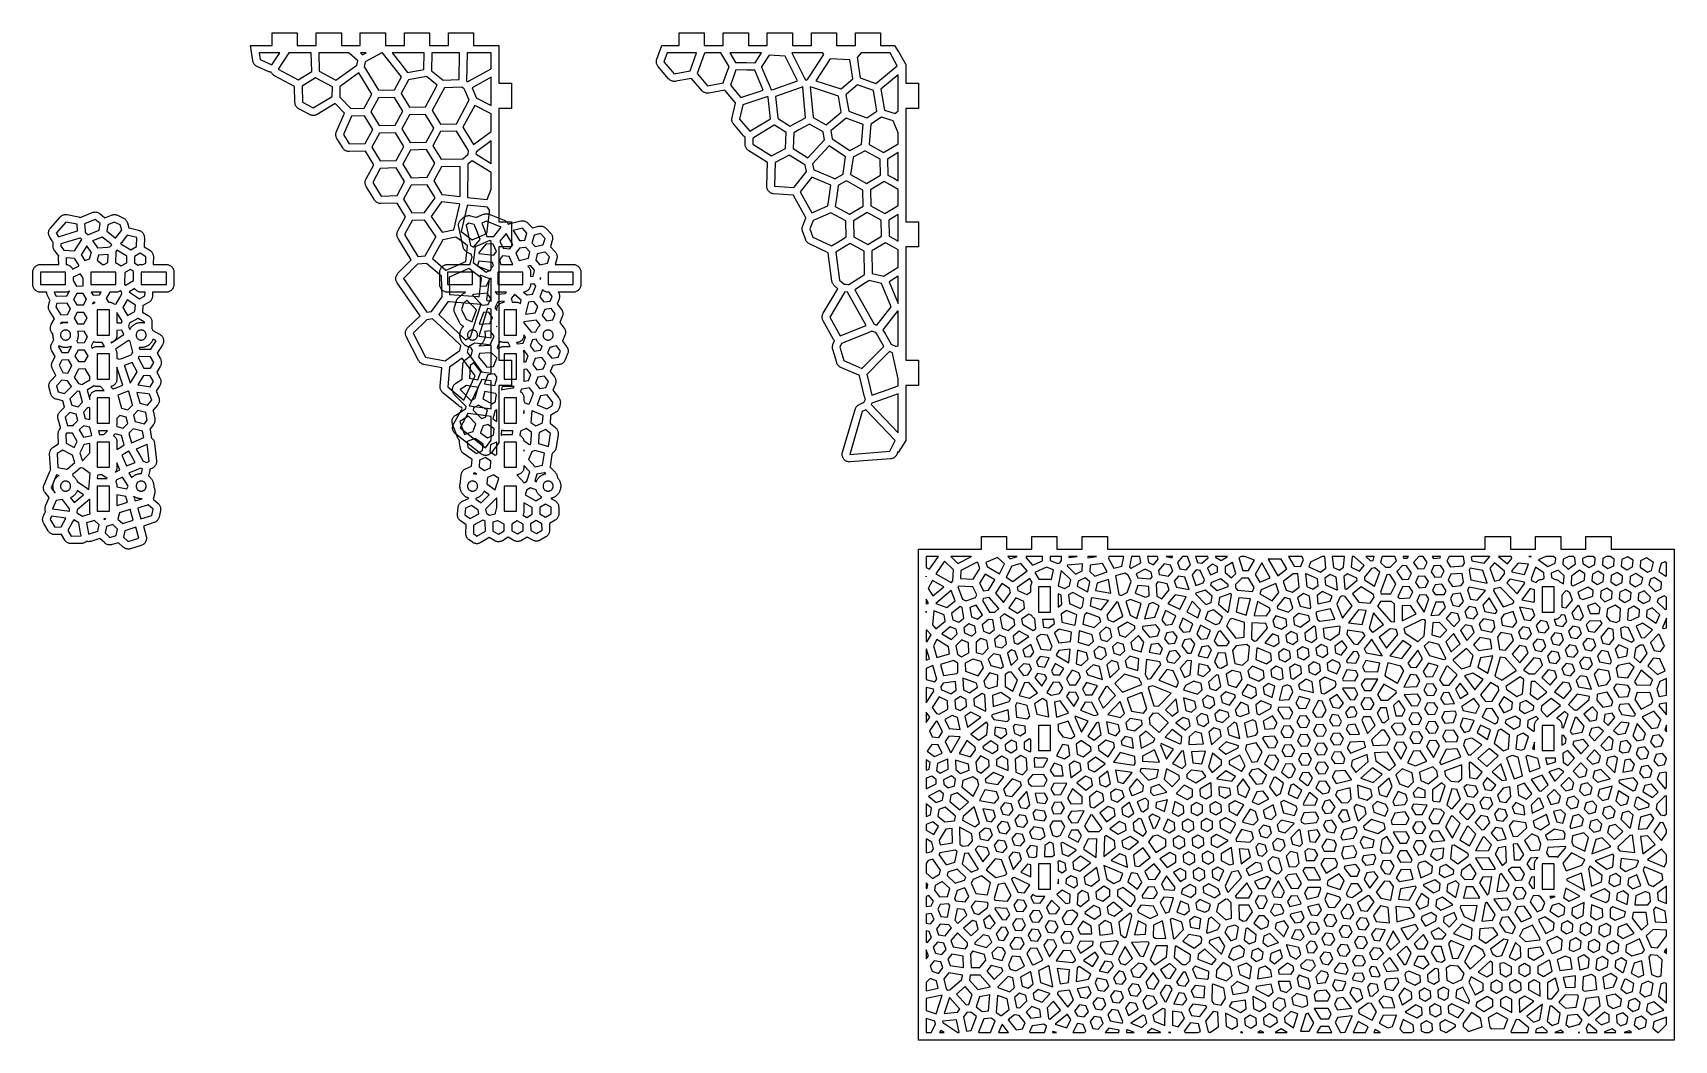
# Model space of a CAD drawing. Header units: millimetres. Extents: x -28 to 624, y -200 to 200.
import ezdxf

# ---------------------------------------------------------------- set-up
doc = ezdxf.new("R2010")
doc.units = ezdxf.units.MM
doc.layers.add('default', color=7, linetype='Continuous')

msp = doc.modelspace()

# ---------------------------------------------------------------- linework, layer by layer
at = {"layer": 'default'}
for points in [[(157, 60), (157, 59.3), (157, 53.71), (157, 37.2), (154.1, 33.38), (154, 33.26), (153.91, 33.16), (153.7, 32.95), (153.46, 32.76), (153.21, 32.6), (152.95, 32.47), (152.67, 32.36), (152.38, 32.28), (152.09, 32.22), (151.8, 32.2), (151.5, 32.21), (151.2, 32.24), (150.91, 32.31), (150.63, 32.4), (150.36, 32.52), (150.1, 32.67), (149.86, 32.84), (139.77, 40.78), (139.55, 40.98), (139.34, 41.2), (139.16, 41.44), (139, 41.69), (138.87, 41.96), (138.77, 42.25), (138.69, 42.54), (138.65, 42.83), (138.63, 43.13), (138.64, 43.43), (138.69, 43.73), (138.76, 44.02), (138.86, 44.3), (138.99, 44.57), (142.11, 50.31), (142.27, 50.57), (142.44, 50.8), (142.44, 50.81), (142.35, 51.09), (142.31, 51.28), (142.21, 51.3), (141.92, 51.4), (141.65, 51.53), (141.39, 51.68), (141.15, 51.86), (134.79, 57.07), (134.57, 57.27), (134.37, 57.48), (134.2, 57.72), (134.05, 57.97), (133.92, 58.23), (133.82, 58.51), (133.75, 58.79), (133.7, 59.08), (133.69, 59.38), (133.7, 59.67), (134.38, 66.91), (127.25, 68.31), (126.95, 68.38), (126.67, 68.48), (126.4, 68.61), (126.14, 68.77), (125.9, 68.95), (125.68, 69.15), (125.48, 69.38), (125.31, 69.62), (125.16, 69.88), (120.27, 79.38), (120.14, 79.65), (120.05, 79.93), (119.98, 80.22), (119.94, 80.52), (119.93, 80.81), (119.95, 81.11), (120, 81.4), (120.08, 81.69), (120.19, 81.96), (120.32, 82.23), (120.48, 82.48), (120.66, 82.71), (120.87, 82.93), (125.76, 87.57), (116.64, 100.7), (116.48, 100.95), (116.35, 101.21), (116.24, 101.49), (116.17, 101.78), (116.12, 102.07), (116.1, 102.36), (116.11, 102.66), (116.15, 102.95), (116.22, 103.24), (116.31, 103.52), (116.44, 103.79), (116.59, 104.05), (116.76, 104.29), (116.95, 104.51), (122.17, 109.85), (116.99, 118.34), (116.85, 118.59), (116.74, 118.85), (116.65, 119.13), (116.59, 119.4), (116.56, 119.69), (116.55, 119.97), (116.57, 120.26), (116.62, 120.54), (116.69, 120.82), (116.79, 121.08), (116.91, 121.34), (119.95, 126.92), (119.95, 126.92), (119.95, 126.92), (116.64, 132.34), (116.64, 132.34), (110.3, 132.18), (110.01, 132.19), (109.73, 132.22), (109.45, 132.28), (109.18, 132.37), (108.91, 132.48), (108.66, 132.62), (108.43, 132.78), (108.21, 132.96), (108, 133.16), (107.82, 133.38), (107.66, 133.62), (104.35, 139.04), (104.22, 139.29), (104.1, 139.55), (104.02, 139.82), (103.95, 140.1), (103.92, 140.38), (103.91, 140.67), (103.93, 140.95), (103.98, 141.24), (104.05, 141.51), (104.15, 141.78), (104.28, 142.04), (107.32, 147.61), (107.32, 147.61), (107.32, 147.61), (104.01, 153.03), (104.01, 153.03), (97.66, 152.88), (97.37, 152.88), (97.09, 152.92), (96.81, 152.98), (96.54, 153.06), (96.28, 153.18), (96.03, 153.31), (95.79, 153.47), (95.57, 153.65), (95.37, 153.86), (95.19, 154.08), (95.03, 154.31), (92.72, 158.08), (92.58, 158.34), (92.47, 158.61), (92.38, 158.88), (92.32, 159.17), (92.29, 159.46), (92.28, 159.75), (92.31, 160.04), (92.36, 160.32), (92.44, 160.6), (92.54, 160.87), (95.77, 168.08), (92.08, 171.99), (84.81, 167.6), (84.57, 167.47), (84.3, 167.36), (84.04, 167.27), (83.76, 167.21), (83.48, 167.18), (83.19, 167.17), (82.91, 167.19), (82.63, 167.24), (82.36, 167.31), (82.09, 167.41), (81.84, 167.53), (77.63, 169.79), (77.39, 169.94), (77.16, 170.11), (76.95, 170.3), (76.75, 170.51), (76.58, 170.74), (76.43, 170.98), (76.31, 171.24), (76.2, 171.5), (76.13, 171.78), (76.08, 172.06), (76.06, 172.35), (75.87, 178.69), (75.87, 178.69), (67.97, 182.95), (67.72, 183.1), (67.49, 183.28), (67.27, 183.47), (67.07, 183.69), (66.9, 183.92), (66.75, 184.17), (66.68, 184.31), (66.57, 184.32), (66.27, 184.37), (65.98, 184.45), (65.7, 184.56), (61.07, 186.64), (60.8, 186.78), (60.55, 186.94), (60.31, 187.13), (60.1, 187.34), (59.91, 187.57), (59.74, 187.82), (59.59, 188.08), (59.48, 188.36), (59.39, 188.65), (59.33, 188.94), (58.44, 195), (61.47, 195), (67, 195), (67, 200), (77, 200), (77, 195), (84.5, 195), (84.5, 200), (94.5, 200), (94.5, 195), (98.55, 195), (102, 195), (102, 200), (112, 200), (112, 195), (113.42, 195), (119.5, 195), (119.5, 200), (129.5, 200), (129.5, 195), (133.41, 195), (137, 195), (137, 200), (147, 200), (147, 195), (147.97, 195), (154, 195), (156.21, 195), (157, 195), (157, 192), (157, 189.93), (157, 187.41), (157, 183.99), (157, 180), (162, 180), (162, 170), (157, 170), (157, 159.13), (157, 146.26), (157, 137.33), (157, 131.21), (157, 128.19), (157, 125), (162, 125), (162, 115), (157, 115), (157, 114.91), (157, 107.15), (157, 103.89), (157, 92.86), (157, 89.82), (157, 78.57), (157, 75.55), (157, 70), (162, 70), (162, 60), (157, 60)], [(318.56, 60), (318.56, 57.04), (318.56, 41.48), (318.56, 38.06), (315.56, 33.41), (315.56, 33.78), (314.98, 32.56), (314.85, 32.31), (314.69, 32.07), (314.51, 31.85), (314.31, 31.64), (314.09, 31.46), (313.86, 31.3), (313.61, 31.16), (313.34, 31.04), (313.07, 30.95), (312.79, 30.89), (312.51, 30.85), (296.52, 29.59), (296.23, 29.58), (295.94, 29.6), (295.65, 29.65), (295.37, 29.72), (295.1, 29.82), (294.84, 29.95), (294.59, 30.1), (294.36, 30.28), (294.15, 30.47), (293.96, 30.69), (293.78, 30.92), (293.64, 31.17), (293.51, 31.44), (293.41, 31.71), (293.34, 31.99), (293.3, 32.28), (293.28, 32.57), (293.3, 32.86), (293.34, 33.14), (293.41, 33.43), (298.41, 50.49), (298.52, 50.78), (298.65, 51.06), (298.81, 51.33), (299, 51.58), (299.21, 51.8), (299.44, 52.01), (299.7, 52.19), (299.97, 52.34), (301.34, 53.01), (301.61, 53.12), (301.88, 53.21), (301.92, 53.22), (301.92, 53.25), (302.01, 53.52), (302.13, 53.77), (302.39, 54.28), (302.53, 54.52), (302.53, 54.53), (302.48, 54.6), (302.34, 54.87), (302.23, 55.14), (302.15, 55.43), (300.22, 63.82), (300.2, 63.91), (299.95, 64), (292.78, 67.15), (292.52, 67.27), (292.28, 67.43), (292.05, 67.6), (291.84, 67.8), (291.65, 68.01), (291.48, 68.25), (291.33, 68.49), (291.21, 68.75), (291.11, 69.03), (289.53, 74.28), (289.46, 74.56), (289.42, 74.85), (289.4, 75.13), (289.41, 75.42), (289.45, 75.7), (289.52, 75.98), (289.61, 76.26), (290.21, 77.77), (290.21, 77.77), (290.05, 77.99), (289.89, 78.24), (285.74, 85.65), (285.61, 85.91), (285.51, 86.17), (285.44, 86.45), (285.38, 86.73), (285.36, 87.01), (285.37, 87.3), (285.4, 87.58), (285.45, 87.86), (285.54, 88.14), (285.65, 88.4), (285.78, 88.65), (291.59, 98.4), (290.24, 99.59), (290.02, 99.8), (289.82, 100.04), (289.65, 100.29), (289.5, 100.56), (289.38, 100.85), (289.3, 101.14), (289.24, 101.44), (287.75, 112.53), (287.74, 112.69), (280.35, 116.15), (280.09, 116.29), (279.84, 116.45), (279.62, 116.64), (279.41, 116.84), (279.22, 117.07), (279.05, 117.32), (278.91, 117.58), (278.8, 117.85), (277.59, 121.2), (277.5, 121.5), (277.44, 121.81), (277.42, 122.12), (277.42, 122.43), (277.46, 122.74), (277.53, 123.04), (277.63, 123.33), (278.93, 126.6), (278.93, 126.61), (278.75, 126.84), (278.6, 127.09), (273.94, 135.4), (273.86, 135.57), (266.18, 136.08), (265.89, 136.11), (265.61, 136.17), (265.34, 136.26), (265.07, 136.37), (264.82, 136.51), (264.58, 136.67), (264.36, 136.85), (264.16, 137.06), (263.97, 137.28), (263.81, 137.52), (263.68, 137.77), (263.56, 138.04), (263.48, 138.31), (263.42, 138.59), (263.38, 138.88), (263.38, 139.17), (263.67, 148.54), (263.67, 148.54), (256.18, 153.19), (255.93, 153.36), (255.7, 153.56), (255.49, 153.78), (255.3, 154.02), (255.14, 154.28), (255, 154.55), (254.9, 154.84), (254.82, 155.13), (254.78, 155.44), (254.76, 155.74), (254.76, 158.15), (254.78, 158.46), (254.79, 158.53), (254.73, 158.57), (254.51, 158.77), (254.3, 158.98), (250.24, 163.74), (250.06, 163.96), (249.91, 164.2), (249.79, 164.45), (249.68, 164.71), (249.6, 164.97), (249.55, 165.25), (249.52, 165.53), (249.52, 165.81), (249.54, 166.09), (249.59, 166.36), (250.92, 172.09), (250.95, 172.2), (250.78, 172.37), (246.65, 177.22), (246.65, 177.22), (240.4, 176.06), (240.12, 176.02), (239.84, 176.01), (239.55, 176.03), (239.27, 176.07), (238.99, 176.14), (238.72, 176.24), (238.46, 176.36), (238.22, 176.5), (237.99, 176.67), (237.77, 176.86), (237.58, 177.06), (233.45, 181.9), (233.45, 181.9), (227.21, 180.74), (226.93, 180.7), (226.64, 180.69), (226.36, 180.71), (226.07, 180.75), (225.8, 180.82), (225.53, 180.91), (225.27, 181.03), (225.02, 181.18), (224.79, 181.35), (224.58, 181.54), (224.38, 181.74), (220.26, 186.57), (220.08, 186.8), (219.93, 187.04), (219.8, 187.3), (219.7, 187.56), (219.62, 187.84), (219.57, 188.12), (219.54, 188.4), (219.54, 188.69), (219.57, 188.97), (219.63, 189.25), (219.71, 189.52), (221.65, 195), (224.84, 195), (228.56, 195), (228.56, 200), (238.56, 200), (238.56, 195), (238.83, 195), (246.06, 195), (246.06, 200), (256.06, 200), (256.06, 195), (260.61, 195), (263.56, 195), (263.56, 200), (273.56, 200), (273.56, 195), (275.21, 195), (281.06, 195), (281.06, 200), (291.06, 200), (291.06, 195), (298.56, 195), (298.56, 200), (308.56, 200), (308.56, 195), (314.1, 195), (315.87, 192), (318.56, 187.46), (318.56, 184.19), (318.56, 180), (323.56, 180), (323.56, 170), (318.56, 170), (318.56, 167.61), (318.56, 160.85), (318.56, 154.25), (318.56, 141.4), (318.56, 137.9), (318.56, 137.18), (318.56, 128.17), (318.56, 125), (323.56, 125), (323.56, 115), (318.56, 115), (318.56, 104.19), (318.56, 92.78), (318.56, 89.77), (318.56, 76.45), (318.56, 73.36), (318.56, 70), (323.56, 70), (323.56, 60), (318.56, 60)], [(61.91, 192), (62.3, 189.38), (66.93, 187.3), (70, 192), (61.91, 192)], [(69.39, 185.59), (77.29, 181.34), (82.7, 184.67), (82.48, 192), (73.59, 192), (69.39, 185.59)], [(99.68, 186.52), (99.68, 186.52), (100.56, 187.16), (101, 188.91), (100.92, 188.98), (100.92, 188.98), (97.52, 191.92), (97.43, 192), (85.48, 192), (85.7, 184.76), (85.7, 184.76), (92.33, 181.19), (99.68, 186.52)], [(102.88, 191.25), (104.27, 192), (102.02, 192), (102.88, 191.25)], [(118.36, 182.5), (115.32, 186.34), (110.84, 192), (110.6, 192), (103.98, 188.43), (103.49, 186.51), (104.01, 185.66), (104.01, 185.66), (109.19, 177.17), (115.54, 177.32), (118.36, 182.5)], [(127.41, 192), (114.66, 192), (117.67, 188.2), (120.77, 184.29), (127.27, 185.49), (127.41, 192)], [(141.42, 192), (130.42, 192), (130.26, 184.94), (134.95, 181.15), (141.19, 181.43), (141.42, 192)], [(144.94, 180.79), (144.94, 180.79), (154, 185.76), (154, 192), (144.42, 192), (144.17, 180.81), (144.48, 180.61), (144.54, 180.57), (144.94, 180.79)], [(235.44, 192), (223.77, 192), (222.54, 188.52), (226.66, 183.69), (232.91, 184.85), (235.44, 192)], [(246.1, 180.17), (247.56, 184.27), (248.27, 186.28), (248.27, 186.28), (248.4, 186.63), (248.33, 186.74), (248.33, 186.74), (245.17, 192), (239.06, 192), (238.6, 191.93), (235.74, 183.84), (239.86, 179.01), (246.1, 180.17)], [(258.62, 188.13), (258.76, 188.13), (261.29, 192), (248.67, 192), (250.9, 188.28), (255.45, 188.19), (258.62, 188.13), (258.62, 188.13)], [(264.27, 191.07), (261.27, 186.49), (261.27, 186.49), (261.25, 186.46), (261.32, 186.31), (261.32, 186.31), (264.7, 178.36), (264.7, 178.36), (265.11, 177.39), (265.3, 177.3), (265.85, 177.5), (265.85, 177.5), (275.55, 180.94), (270.61, 190.72), (270.61, 190.72), (264.27, 191.07)], [(278.98, 181.26), (279.47, 181.43), (280.27, 182.64), (280.27, 182.64), (285.97, 191.36), (285.65, 192), (273.33, 192), (278.23, 182.29), (278.23, 182.29), (278.71, 181.34), (278.98, 181.26)], [(297.47, 181.7), (296.7, 187.02), (296.37, 189.27), (288.48, 189.72), (288.48, 189.72), (282.78, 181), (292.76, 177.75), (292.76, 177.75), (292.83, 177.73), (292.84, 177.74), (292.84, 177.74), (293.01, 177.89), (297.47, 181.7)], [(315.13, 186.85), (312.32, 192), (300.82, 192), (299.26, 190.23), (299.34, 189.71), (299.34, 189.71), (299.67, 187.45), (300.43, 182.19), (306.71, 179.87), (315.13, 186.85)], [(106.63, 175.6), (106.63, 175.6), (101.45, 184.1), (94.09, 178.76), (94.09, 178.76), (93.93, 178.64), (93.85, 174.49), (98.18, 169.89), (103.59, 170.03), (106.63, 175.6), (106.63, 175.6)], [(128.34, 182.64), (121.13, 181.31), (121, 181.06), (121, 181.06), (118.17, 175.89), (118.17, 175.89), (118.17, 175.89), (121.48, 170.47), (127.83, 170.62), (131.29, 176.96), (132.53, 179.24), (128.34, 182.64)], [(258.56, 185.13), (255.39, 185.19), (251.1, 185.28), (250.39, 183.27), (248.93, 179.16), (253.06, 174.32), (261.94, 177.19), (258.56, 185.13)], [(310.03, 169.33), (310.04, 169.26), (314.31, 167.98), (314.55, 168.18), (314.55, 168.18), (315.56, 169.02), (315.56, 183.31), (308.63, 177.56), (308.63, 177.56), (310.03, 169.33), (310.03, 169.33)], [(83.26, 170.17), (90.85, 174.76), (90.93, 178.53), (90.91, 178.54), (90.91, 178.54), (84.27, 182.12), (84.27, 182.12), (78.87, 178.78), (79.06, 172.43), (83.26, 170.17)], [(143.27, 177.82), (142.92, 178.05), (142.92, 178.05), (142.87, 178.08), (142.25, 178.48), (135.36, 178.16), (133.92, 175.52), (130.47, 169.19), (130.47, 169.19), (130.47, 169.19), (133.78, 163.77), (140.13, 163.92), (144.83, 172.55), (144.83, 172.55), (145.18, 173.2), (143.61, 177.02), (143.61, 177.02), (143.27, 177.82)], [(154, 171.17), (154, 182.34), (146.38, 178.16), (147.95, 174.34), (147.95, 174.34), (148.01, 174.19), (154, 171.17)], [(277.64, 178.27), (277.64, 178.27), (277.62, 178.49), (276.55, 178.11), (276.55, 178.11), (266.86, 174.67), (267.79, 166.2), (267.79, 166.2), (267.82, 165.97), (267.97, 165.88), (267.97, 165.88), (272.63, 162.99), (272.63, 162.99), (274.74, 164.12), (278.74, 166.27), (277.64, 178.27)], [(281.85, 178.15), (281.85, 178.15), (280.62, 178.55), (281.73, 166.54), (281.73, 166.54), (281.75, 166.35), (286.95, 163.47), (292.94, 168.44), (291.84, 174.9), (281.85, 178.15)], [(305.67, 177.05), (305.67, 177.05), (299.39, 179.38), (299.39, 179.38), (299.38, 179.38), (294.96, 175.6), (294.78, 175.46), (294.79, 175.4), (294.79, 175.4), (295.9, 168.94), (295.9, 168.94), (302.66, 166.44), (302.66, 166.44), (303.03, 166.3), (307.08, 168.83), (305.67, 177.05)], [(106.23, 168.59), (109.54, 163.17), (115.88, 163.33), (118.92, 168.9), (118.92, 168.9), (118.92, 168.9), (115.61, 174.32), (109.27, 174.17), (106.23, 168.59), (106.23, 168.59), (106.23, 168.59)], [(142.76, 162.49), (146.95, 155.63), (154, 160.86), (154, 167.78), (153.99, 167.82), (147.46, 171.11), (142.76, 162.49), (142.76, 162.49), (142.76, 162.49)], [(264.81, 165.87), (263.87, 174.34), (263.87, 174.34), (263.84, 174.65), (253.84, 171.42), (252.52, 165.69), (256.58, 160.93), (264.81, 165.87)], [(97.59, 155.88), (103.94, 156.03), (106.97, 161.61), (106.97, 161.61), (106.97, 161.61), (103.67, 167.03), (98.53, 166.9), (95.28, 159.65), (97.59, 155.88)], [(131.22, 162.2), (127.91, 167.62), (121.56, 167.47), (118.52, 161.89), (118.52, 161.89), (118.52, 161.89), (121.83, 156.47), (128.18, 156.63), (131.22, 162.2), (131.22, 162.2), (131.22, 162.2)], [(265.25, 151.09), (265.25, 151.09), (270.85, 154.09), (271.05, 160.44), (266.39, 163.33), (266.35, 163.3), (266.35, 163.3), (258.13, 158.36), (258.13, 158.36), (257.76, 158.14), (257.76, 155.74), (265.25, 151.09)], [(285.79, 160.55), (285.79, 160.55), (285.77, 160.7), (280.32, 163.71), (276.15, 161.48), (274.05, 160.35), (274.05, 160.35), (273.85, 154), (279.67, 150.39), (286.33, 157.49), (285.79, 160.55)], [(300.8, 155.63), (301, 155.73), (301.61, 163.63), (294.85, 166.13), (294.85, 166.13), (288.87, 161.16), (288.87, 161.16), (288.75, 161.06), (289.28, 158.01), (289.28, 158.01), (289.3, 157.91), (296.32, 153.29), (300.8, 155.63)], [(309.76, 152.45), (309.76, 152.45), (315.56, 155.94), (315.56, 160.25), (313.54, 165.08), (308.94, 166.46), (304.63, 163.77), (304, 155.63), (309.76, 152.45)], [(119.27, 154.91), (115.96, 160.33), (109.61, 160.17), (106.57, 154.6), (106.57, 154.6), (109.88, 149.18), (116.23, 149.33), (119.27, 154.91), (119.27, 154.91), (119.27, 154.91)], [(144.39, 154.06), (140.2, 160.92), (133.85, 160.77), (130.81, 155.19), (130.81, 155.19), (130.81, 155.19), (134.12, 149.77), (142.64, 149.98), (144.83, 151.79), (144.98, 153.1), (144.39, 154.06), (144.39, 154.06)], [(147.95, 151.75), (147.95, 151.75), (154, 148.08), (154, 157.13), (148.73, 153.22), (148.73, 153.22), (147.94, 152.63), (147.85, 151.81), (147.95, 151.75)], [(131.56, 148.21), (128.25, 153.63), (121.9, 153.47), (118.86, 147.9), (118.86, 147.9), (118.86, 147.9), (122.17, 142.48), (128.52, 142.63), (131.56, 148.21), (131.56, 148.21), (131.56, 148.21)], [(272.27, 151.45), (272.27, 151.45), (266.67, 148.45), (266.38, 139.07), (274.08, 138.56), (274.22, 138.74), (274.22, 138.74), (278.87, 144.57), (278.87, 144.57), (279.14, 144.91), (279.12, 144.99), (279.12, 144.99), (278.62, 147.4), (278.62, 147.4), (278.59, 147.53), (278.09, 147.84), (278.09, 147.84), (272.27, 151.45)], [(293.68, 144.1), (293.68, 144.1), (294.61, 150.82), (288.16, 155.06), (281.55, 148.01), (282.06, 145.6), (282.38, 145.46), (282.38, 145.46), (289.96, 142.26), (289.96, 142.26), (290.37, 142.08), (293.64, 143.84), (293.68, 144.1)], [(308.44, 143.47), (308.31, 149.82), (302.55, 153), (302.55, 153), (302.41, 153.08), (302.19, 152.97), (297.71, 150.63), (297.71, 150.63), (297.61, 150.58), (297.59, 150.41), (297.59, 150.41), (296.65, 143.69), (303, 140.19), (303, 140.19), (308.44, 143.47)], [(313.78, 142.23), (315.56, 141.25), (315.56, 152.44), (311.31, 149.88), (311.31, 149.88), (311.44, 143.53), (313.78, 142.23)], [(119.61, 140.91), (116.3, 146.33), (109.95, 146.18), (106.91, 140.6), (110.22, 135.18), (116.57, 135.34), (119.61, 140.91), (119.61, 140.91), (119.61, 140.91)], [(141.62, 135.01), (141.69, 146.96), (134.19, 146.77), (131.15, 141.2), (131.15, 141.2), (131.15, 141.2), (134.28, 136.08), (134.28, 136.08), (134.41, 135.86), (134.57, 135.84), (134.57, 135.84), (141.62, 135.01)], [(144.69, 146.94), (144.69, 146.94), (144.62, 134.99), (144.62, 134.99), (144.62, 134.55), (152.32, 133.8), (154, 137.92), (154, 144.57), (146.39, 149.19), (144.69, 147.78), (144.69, 146.94)], [(119.21, 133.9), (122.51, 128.48), (127.53, 128.6), (131.72, 134.52), (128.59, 139.63), (122.24, 139.48), (119.21, 133.9), (119.21, 133.9)], [(287.96, 133.86), (288.79, 139.49), (281.21, 142.7), (276.56, 136.87), (281.21, 128.55), (287.57, 131.29), (287.96, 133.86)], [(301.55, 137.56), (295.01, 141.17), (291.82, 139.46), (291.76, 139.05), (291.76, 139.05), (290.92, 133.42), (290.57, 131.06), (296.23, 127.93), (296.23, 127.93), (301.67, 131.21), (301.67, 131.21), (301.55, 137.56)], [(312.33, 139.6), (309.99, 140.9), (309.99, 140.9), (304.55, 137.62), (304.67, 131.27), (310.23, 128.2), (310.23, 128.2), (315.56, 131.42), (315.56, 137.16), (315.55, 137.83), (312.33, 139.6)], [(130.15, 127.11), (134.46, 120.81), (139.06, 121.8), (139.07, 121.83), (139.07, 121.83), (141.46, 132), (141.27, 132.03), (141.27, 132.03), (134.22, 132.86), (130.15, 127.11)], [(153.01, 130.03), (152.47, 130.78), (144.44, 131.55), (144.38, 131.32), (144.38, 131.32), (141.99, 121.14), (144.19, 119.5), (146.41, 117.84), (146.41, 117.84), (152.24, 120.34), (153.23, 128.65), (153.23, 128.65), (153.34, 129.58), (153.31, 129.62), (153.31, 129.62), (153.01, 130.03)], [(-8.44, -2.72), (-8.73, -2.74), (-12.67, -2.84), (-12.96, -2.83), (-13.24, -2.8), (-13.52, -2.74), (-13.79, -2.65), (-14.06, -2.54), (-14.31, -2.4), (-14.54, -2.24), (-14.76, -2.06), (-14.97, -1.85), (-15.15, -1.63), (-15.31, -1.4), (-16.66, 0.82), (-16.66, 0.82), (-19.26, 0.76), (-19.54, 0.77), (-19.82, 0.8), (-20.1, 0.86), (-20.38, 0.95), (-20.64, 1.06), (-20.89, 1.2), (-21.13, 1.36), (-21.35, 1.54), (-21.55, 1.74), (-21.73, 1.96), (-21.89, 2.2), (-23.68, 5.14), (-23.82, 5.4), (-23.94, 5.68), (-24.03, 5.98), (-24.09, 6.27), (-24.11, 6.58), (-24.11, 6.88), (-24.08, 7.18), (-24.01, 7.48), (-23.92, 7.77), (-23.41, 9.11), (-23.29, 9.37), (-23.15, 9.62), (-22.99, 9.86), (-22.95, 9.91), (-23.04, 10.18), (-23.1, 10.46), (-23.14, 10.74), (-23.15, 11.03), (-23.14, 11.32), (-23.09, 11.6), (-23.02, 11.88), (-22.93, 12.15), (-21.57, 15.44), (-21.57, 15.44), (-23.15, 17.5), (-23.31, 17.74), (-23.45, 17.99), (-23.57, 18.25), (-23.66, 18.52), (-23.73, 18.8), (-23.76, 19.08), (-23.77, 19.36), (-23.76, 19.65), (-23.71, 19.93), (-23.64, 20.21), (-23.55, 20.48), (-21.43, 25.61), (-21.31, 25.87), (-21.16, 26.12), (-20.98, 26.35), (-20.89, 26.46), (-20.96, 26.68), (-21.01, 26.96), (-21.04, 27.25), (-21.32, 32.77), (-21.32, 33.05), (-21.29, 33.34), (-21.24, 33.62), (-21.16, 33.89), (-21.05, 34.16), (-20.92, 34.41), (-20.77, 34.65), (-20.59, 34.88), (-20.4, 35.08), (-20.18, 35.27), (-19.95, 35.44), (-17.77, 36.85), (-17.77, 36.85), (-17.95, 40.55), (-17.95, 40.84), (-17.92, 41.12), (-17.87, 41.4), (-17.79, 41.68), (-17.68, 41.95), (-17.55, 42.2), (-17.39, 42.44), (-17.22, 42.67), (-16.97, 42.96), (-16.97, 42.97), (-17.07, 43.26), (-18, 46.56), (-18.06, 46.84), (-18.1, 47.12), (-18.11, 47.41), (-18.09, 47.69), (-18.05, 47.97), (-17.98, 48.25), (-17.88, 48.52), (-17.76, 48.78), (-17.61, 49.02), (-17.44, 49.25), (-17.25, 49.47), (-15.44, 51.33), (-15.44, 51.33), (-16.14, 53.83), (-16.14, 53.83), (-18.66, 54.47), (-18.93, 54.55), (-19.2, 54.66), (-19.45, 54.8), (-19.69, 54.95), (-19.91, 55.13), (-20.11, 55.33), (-20.3, 55.55), (-20.46, 55.78), (-20.6, 56.03), (-20.72, 56.29), (-20.81, 56.56), (-21.51, 59.07), (-21.57, 59.34), (-21.61, 59.63), (-21.62, 59.91), (-21.6, 60.2), (-21.56, 60.48), (-21.49, 60.76), (-21.39, 61.03), (-21.27, 61.28), (-21.13, 61.53), (-20.96, 61.76), (-20.77, 61.97), (-18.83, 63.96), (-20.21, 66.6), (-20.34, 66.87), (-20.43, 67.15), (-20.5, 67.44), (-20.54, 67.73), (-20.56, 68.02), (-20.54, 68.32), (-20.49, 68.61), (-20.42, 68.89), (-20.32, 69.17), (-20.19, 69.43), (-19.08, 71.48), (-19.08, 71.48), (-19.08, 71.48), (-20.43, 73.69), (-20.57, 73.95), (-20.68, 74.21), (-20.77, 74.48), (-20.83, 74.76), (-20.86, 75.04), (-20.87, 75.33), (-20.85, 75.61), (-20.8, 75.89), (-20.73, 76.17), (-20.63, 76.44), (-20.5, 76.69), (-19.67, 78.22), (-19.67, 78.22), (-19.74, 78.41), (-19.82, 78.69), (-19.87, 78.88), (-19.93, 79.17), (-19.96, 79.36), (-19.99, 79.66), (-20, 79.85), (-20, 80.15), (-19.99, 80.18), (-20.61, 81.19), (-20.75, 81.44), (-20.86, 81.71), (-20.95, 81.98), (-21.01, 82.26), (-21.05, 82.54), (-21.05, 82.82), (-21.03, 83.11), (-20.99, 83.39), (-20.91, 83.67), (-20.81, 83.93), (-20.69, 84.19), (-19.44, 86.47), (-19.44, 86.47), (-19.44, 86.47), (-21.37, 89.62), (-21.51, 89.89), (-21.63, 90.17), (-21.72, 90.46), (-21.78, 90.76), (-21.8, 91.07), (-21.8, 91.38), (-21.76, 91.68), (-21.7, 91.98), (-21.34, 93.29), (-21.24, 93.57), (-21.16, 93.76), (-21.19, 93.8), (-21.35, 94.05), (-22.1, 95.41), (-22.23, 95.68), (-22.33, 95.95), (-22.4, 96.23), (-22.45, 96.52), (-22.47, 96.81), (-22.46, 97), (-25, 97), (-25.29, 97.01), (-25.59, 97.06), (-25.87, 97.13), (-26.15, 97.23), (-26.41, 97.35), (-26.67, 97.51), (-26.9, 97.68), (-27.12, 97.88), (-27.32, 98.1), (-27.49, 98.33), (-27.65, 98.59), (-27.77, 98.85), (-27.87, 99.13), (-27.94, 99.41), (-27.99, 99.71), (-28, 100), (-28, 105), (-27.99, 105.29), (-27.94, 105.59), (-27.87, 105.87), (-27.77, 106.15), (-27.65, 106.41), (-27.49, 106.67), (-27.32, 106.9), (-27.12, 107.12), (-26.9, 107.32), (-26.67, 107.49), (-26.41, 107.65), (-26.15, 107.77), (-25.87, 107.87), (-25.59, 107.94), (-25.29, 107.99), (-25, 108), (-17.73, 108), (-17.8, 110.58), (-17.8, 110.87), (-17.76, 111.17), (-17.7, 111.46), (-17.67, 111.54), (-17.68, 111.55), (-17.88, 111.76), (-19.19, 113.24), (-19.38, 113.49), (-19.55, 113.74), (-19.68, 114.02), (-19.79, 114.31), (-19.87, 114.61), (-19.92, 114.91), (-19.94, 115.22), (-19.94, 116.14), (-19.93, 116.43), (-19.88, 116.73), (-19.86, 116.84), (-19.94, 116.92), (-20.14, 117.15), (-20.32, 117.39), (-21.27, 118.85), (-21.42, 119.11), (-21.54, 119.38), (-21.64, 119.66), (-21.7, 119.95), (-21.74, 120.25), (-21.75, 120.55), (-21.73, 120.85), (-21.68, 121.14), (-21.6, 121.43), (-21.49, 121.71), (-21.35, 121.98), (-21.19, 122.23), (-21.01, 122.46), (-17.16, 126.85), (-16.96, 127.06), (-16.74, 127.24), (-16.51, 127.41), (-16.26, 127.55), (-16, 127.67), (-15.73, 127.76), (-15.45, 127.82), (-15.17, 127.86), (-14.88, 127.88), (-14.6, 127.86), (-14.32, 127.82), (-9.87, 126.94), (-9.58, 126.86), (-9.3, 126.76), (-9.14, 126.68), (-9.09, 126.71), (-8.84, 126.86), (-8.57, 126.98), (-4.38, 128.65), (-4.11, 128.74), (-3.83, 128.81), (-3.55, 128.85), (-3.26, 128.86), (-2.98, 128.85), (-2.7, 128.8), (-2.42, 128.74), (-2.15, 128.64), (-1.89, 128.52), (-1.64, 128.38), (-1.41, 128.21), (0.63, 126.6), (0.63, 126.6), (3.19, 127.62), (3.48, 127.72), (3.78, 127.79), (4.08, 127.82), (4.39, 127.83), (4.69, 127.81), (4.99, 127.75), (5.29, 127.67), (5.57, 127.55), (7.96, 126.44), (8.22, 126.3), (8.46, 126.14), (8.69, 125.96), (8.89, 125.76), (9.08, 125.54), (9.24, 125.3), (9.38, 125.05), (9.5, 124.79), (9.59, 124.51), (10.14, 122.52), (10.19, 122.51), (13.94, 121.64), (14.22, 121.56), (14.5, 121.46), (14.76, 121.32), (15, 121.17), (15.23, 120.99), (15.45, 120.78), (15.64, 120.56), (15.8, 120.32), (15.95, 120.07), (16.07, 119.8), (16.16, 119.52), (16.22, 119.24), (16.26, 118.95), (16.27, 118.66), (16.19, 115.02), (16.19, 115.02), (18.41, 113.67), (18.65, 113.51), (18.87, 113.33), (19.07, 113.13), (19.25, 112.91), (19.41, 112.68), (19.55, 112.43), (19.66, 112.16), (19.75, 111.89), (19.81, 111.61), (19.84, 111.33), (19.85, 111.04), (19.79, 108.45), (19.77, 108.16), (19.75, 108), (25, 108), (25.29, 107.99), (25.59, 107.94), (25.87, 107.87), (26.15, 107.77), (26.41, 107.65), (26.67, 107.49), (26.9, 107.32), (27.12, 107.12), (27.32, 106.9), (27.49, 106.67), (27.65, 106.41), (27.77, 106.15), (27.87, 105.87), (27.94, 105.59), (27.99, 105.29), (28, 105), (28, 100), (27.99, 99.71), (27.94, 99.41), (27.87, 99.13), (27.77, 98.85), (27.65, 98.59), (27.49, 98.33), (27.32, 98.1), (27.12, 97.88), (26.9, 97.68), (26.67, 97.51), (26.41, 97.35), (26.15, 97.23), (25.87, 97.13), (25.59, 97.06), (25.29, 97.01), (25, 97), (19.54, 97), (19.51, 95.46), (19.49, 95.17), (19.44, 94.89), (19.37, 94.62), (19.27, 94.35), (19.15, 94.09), (19, 93.85), (18.83, 93.62), (18.64, 93.41), (18.43, 93.22), (18.2, 93.04), (17.95, 92.89), (15.81, 91.72), (15.71, 91.67), (15.7, 91.58), (15.49, 89.13), (17.84, 87.7), (18.08, 87.54), (18.3, 87.36), (18.5, 87.16), (18.68, 86.94), (18.84, 86.7), (18.98, 86.45), (19.09, 86.19), (19.18, 85.92), (19.24, 85.64), (19.28, 85.35), (19.28, 85.07), (19.23, 82.66), (19.24, 82.65), (19.34, 82.49), (19.48, 82.23), (19.56, 82.05), (19.66, 81.82), (22.34, 80.34), (22.6, 80.18), (22.84, 80), (23.06, 79.79), (23.26, 79.56), (23.43, 79.31), (23.58, 79.05), (23.7, 78.77), (23.8, 78.48), (23.86, 78.19), (23.89, 77.89), (23.89, 77.59), (23.87, 77.28), (23.81, 76.99), (23.72, 76.7), (23.6, 76.42), (23.46, 76.15), (21.4, 72.77), (21.4, 72.77), (22.65, 70.49), (22.77, 70.23), (22.87, 69.97), (22.95, 69.69), (23, 69.41), (23.02, 69.12), (23.01, 68.84), (22.98, 68.56), (22.92, 68.28), (22.83, 68), (22.72, 67.74), (22.58, 67.49), (21.23, 65.27), (21.23, 65.27), (22.48, 62.99), (22.6, 62.74), (22.7, 62.47), (22.78, 62.19), (22.82, 61.91), (22.84, 61.63), (22.84, 61.34), (22.8, 61.06), (22.74, 60.78), (22.66, 60.51), (22.54, 60.24), (22.41, 59.99), (21.15, 57.93), (21.01, 57.72), (21.07, 57.59), (22.01, 55.18), (22.11, 54.9), (22.17, 54.61), (22.21, 54.31), (22.22, 54.01), (22.19, 53.71), (22.14, 53.42), (22.06, 53.13), (21.95, 52.86), (21.82, 52.59), (21.65, 52.34), (21.47, 52.11), (19.8, 50.22), (19.68, 50.09), (19.73, 49.92), (20.38, 46.84), (20.43, 46.56), (20.45, 46.27), (20.44, 45.98), (20.4, 45.69), (20.34, 45.41), (20.25, 45.14), (20.13, 44.88), (19.99, 44.63), (19.83, 44.39), (18.71, 42.94), (18.53, 42.72), (18.48, 42.68), (18.5, 42.63), (18.56, 42.34), (18.98, 39.79), (19.01, 39.48), (19.02, 39.18), (19.01, 39.13), (19.23, 38.98), (19.46, 38.78), (19.66, 38.56), (19.84, 38.33), (20, 38.08), (20.13, 37.81), (20.23, 37.54), (20.31, 37.25), (20.35, 36.96), (21.11, 30.21), (21.13, 29.91), (21.12, 29.61), (21.08, 29.31), (21.01, 29.02), (20.91, 28.73), (20.78, 28.46), (20.74, 28.39), (20.59, 28.13), (20.41, 27.9), (20.21, 27.68), (20, 27.48), (19.76, 27.3), (19.5, 27.15), (19.23, 27.02), (18.5, 26.72), (18.48, 26.49), (18.43, 26.2), (17.96, 24.03), (18.06, 23.96), (18.28, 23.77), (18.43, 23.64), (18.64, 23.43), (18.77, 23.28), (18.96, 23.06), (19.07, 22.9), (19.24, 22.65), (19.34, 22.49), (19.48, 22.23), (19.56, 22.05), (19.67, 21.78), (19.74, 21.59), (19.82, 21.31), (19.87, 21.12), (19.93, 20.83), (19.96, 20.64), (19.99, 20.34), (20, 20.15), (20, 19.85), (19.99, 19.66), (19.98, 19.62), (19.99, 19.6), (20.13, 19.35), (20.24, 19.09), (20.33, 18.82), (20.39, 18.54), (20.43, 18.25), (20.43, 17.97), (20.41, 17.68), (20.37, 17.4), (19.82, 14.86), (19.82, 14.86), (21.74, 13.12), (21.94, 12.92), (22.12, 12.7), (22.28, 12.46), (22.42, 12.21), (22.53, 11.95), (22.62, 11.68), (22.68, 11.4), (22.72, 11.11), (22.72, 10.83), (22.7, 10.54), (22.66, 10.26), (22.11, 7.72), (22.03, 7.45), (21.93, 7.18), (21.81, 6.92), (21.66, 6.68), (21.49, 6.45), (21.3, 6.24), (21.09, 6.05), (20.86, 5.87), (20.62, 5.73), (20.36, 5.6), (20.09, 5.5), (15.92, 4.16), (17.02, 0.08), (17.08, -0.2), (17.11, -0.49), (17.12, -0.78), (17.1, -1.06), (17.05, -1.35), (16.97, -1.62), (16.87, -1.89), (16.75, -2.15), (16.6, -2.39), (16.42, -2.62), (16.23, -2.84), (16.01, -3.03), (15.78, -3.2), (15.54, -3.35), (15.28, -3.47), (15.01, -3.57), (10.8, -4.87), (10.53, -4.95), (10.24, -4.99), (9.96, -5.01), (9.67, -5), (9.39, -4.96), (9.11, -4.9), (8.84, -4.81), (8.58, -4.7), (8.33, -4.56), (8.09, -4.4), (7.88, -4.21), (5.97, -2.45), (5.97, -2.45), (5.97, -2.45), (3.49, -3.22), (3.21, -3.29), (2.93, -3.34), (2.64, -3.35), (2.36, -3.35), (2.07, -3.31), (1.8, -3.25), (1.53, -3.16), (1.26, -3.04), (1.01, -2.9), (0.78, -2.74), (0.56, -2.56), (-1.35, -0.79), (-1.35, -0.79), (-1.35, -0.79), (-4.99, -1.93), (-5.28, -2), (-5.57, -2.05), (-5.87, -2.06), (-6.17, -2.05), (-6.46, -2), (-6.75, -1.93), (-6.75, -1.93), (-6.88, -2.04), (-7.11, -2.22), (-7.35, -2.37), (-7.61, -2.5), (-7.88, -2.6), (-8.16, -2.67), (-8.44, -2.72)], [(-18.75, 120.48), (-17.8, 119.02), (-10.23, 121.31), (-10.45, 123.95), (-10.45, 123.95), (-10.46, 123.99), (-14.9, 124.88), (-18.75, 120.48)], [(-6.36, 120.01), (-6.36, 120.01), (-6.21, 119.85), (-1.61, 121.68), (-1.23, 124.25), (-3.27, 125.86), (-7.46, 124.2), (-7.24, 121.56), (-7.24, 121.56), (-7.19, 120.88), (-6.91, 120.59), (-6.91, 120.59), (-6.36, 120.01)], [(7.17, 121.47), (7.28, 121.6), (6.7, 123.72), (4.3, 124.83), (1.73, 123.81), (1.36, 121.24), (2.42, 120.4), (4.8, 118.52), (7.17, 121.47), (7.17, 121.47)], [(119.55, 119.9), (124.87, 111.2), (127.81, 111.42), (132.03, 119.04), (131.98, 119.11), (131.98, 119.11), (127.67, 125.41), (127.67, 125.41), (127.54, 125.6), (122.59, 125.48), (119.55, 119.9)], [(143.91, 15.76), (143.66, 15.93), (143.5, 16.04), (143.28, 16.23), (143.13, 16.36), (142.92, 16.57), (142.79, 16.72), (142.6, 16.94), (142.49, 17.1), (142.32, 17.35), (142.22, 17.51), (142.08, 17.77), (142, 17.95), (141.89, 18.22), (141.82, 18.41), (141.73, 18.69), (141.69, 18.88), (141.63, 19.17), (141.6, 19.36), (141.57, 19.66), (141.56, 19.85), (141.56, 20.15), (141.57, 20.34), (141.6, 20.64), (141.63, 20.83), (141.69, 21.12), (141.73, 21.31), (141.79, 21.5), (141.79, 21.59), (141.8, 21.88), (142.05, 24.46), (142.09, 24.74), (142.15, 25.02), (142.25, 25.29), (142.37, 25.55), (142.51, 25.8), (142.67, 26.03), (142.86, 26.25), (143.07, 26.44), (143.29, 26.62), (143.53, 26.78), (143.79, 26.91), (146.15, 27.99), (146.15, 27.99), (146.39, 30.57), (146.39, 30.57), (142.96, 33.02), (142.72, 33.21), (142.5, 33.42), (142.3, 33.66), (142.13, 33.91), (141.98, 34.18), (141.87, 34.46), (141.78, 34.75), (141.72, 35.05), (141.42, 37.25), (141.39, 37.54), (141.39, 37.83), (141.42, 38.12), (141.44, 38.18), (141.35, 38.24), (141.14, 38.45), (140.96, 38.68), (140.79, 38.92), (140.65, 39.18), (140.54, 39.45), (138.63, 44.65), (138.54, 44.93), (138.48, 45.22), (138.45, 45.51), (138.45, 45.8), (138.48, 46.09), (138.53, 46.38), (138.61, 46.66), (138.72, 46.93), (138.86, 47.19), (139.02, 47.44), (139.2, 47.67), (139.4, 47.88), (139.63, 48.06), (139.87, 48.23), (143.31, 50.37), (143.56, 50.51), (143.8, 50.61), (143.85, 50.87), (144.02, 51.62), (144, 51.63), (143.78, 51.84), (139.45, 56.27), (139.26, 56.49), (139.08, 56.73), (138.93, 56.99), (138.81, 57.25), (138.72, 57.53), (138.65, 57.82), (138.61, 58.12), (138.6, 58.41), (138.62, 58.71), (138.67, 59), (138.74, 59.28), (138.85, 59.56), (138.98, 59.83), (139.14, 60.08), (139.32, 60.31), (139.52, 60.53), (139.74, 60.72), (139.98, 60.89), (142.43, 62.46), (142.41, 62.68), (142.41, 62.97), (142.66, 68.06), (142.69, 68.35), (142.75, 68.64), (142.83, 68.92), (142.94, 69.19), (143.08, 69.45), (143.24, 69.7), (143.43, 69.92), (143.64, 70.13), (143.86, 70.32), (145.26, 71.36), (145.5, 71.52), (145.76, 71.66), (146, 71.77), (146.01, 71.85), (146.08, 72.15), (146.43, 73.46), (146.52, 73.73), (146.58, 73.86), (146.56, 73.88), (146.39, 74.13), (146.03, 74.75), (145.89, 75.02), (145.88, 75.05), (145.73, 75.07), (145.44, 75.13), (145.25, 75.18), (144.97, 75.26), (144.78, 75.33), (144.51, 75.44), (144.33, 75.52), (144.07, 75.66), (143.91, 75.76), (143.66, 75.93), (143.5, 76.04), (143.28, 76.23), (143.13, 76.36), (142.92, 76.57), (142.79, 76.72), (142.6, 76.94), (142.49, 77.1), (142.32, 77.35), (142.22, 77.51), (142.08, 77.77), (142, 77.95), (141.89, 78.22), (141.82, 78.41), (141.73, 78.69), (141.69, 78.88), (141.63, 79.17), (141.6, 79.36), (141.57, 79.66), (141.56, 79.85), (141.56, 80.15), (141.57, 80.34), (141.6, 80.64), (141.63, 80.83), (141.69, 81.12), (141.73, 81.31), (141.82, 81.59), (141.89, 81.78), (142, 82.05), (142.08, 82.23), (142.22, 82.49), (142.32, 82.65), (142.49, 82.9), (142.6, 83.06), (142.79, 83.28), (142.92, 83.43), (142.96, 83.47), (142.9, 83.49), (142.62, 83.62), (142.35, 83.79), (142.11, 83.98), (141.88, 84.19), (141.68, 84.43), (141.5, 84.68), (141.36, 84.96), (139.5, 88.81), (139.39, 89.07), (139.3, 89.34), (139.25, 89.62), (139.21, 89.9), (139.2, 90.18), (139.22, 90.46), (139.27, 90.74), (139.34, 91.01), (140.13, 93.51), (140.24, 93.8), (140.37, 94.08), (140.54, 94.34), (140.73, 94.59), (140.95, 94.81), (142.25, 96.01), (142.47, 96.2), (142.7, 96.36), (142.96, 96.5), (143.22, 96.61), (143.49, 96.7), (143.62, 96.73), (143.64, 96.81), (143.72, 97), (136.56, 97), (136.26, 97.01), (135.97, 97.06), (135.69, 97.13), (135.41, 97.23), (135.14, 97.35), (134.89, 97.51), (134.66, 97.68), (134.44, 97.88), (134.24, 98.1), (134.06, 98.33), (133.91, 98.59), (133.79, 98.85), (133.69, 99.13), (133.62, 99.41), (133.57, 99.71), (133.56, 100), (133.56, 105), (133.57, 105.29), (133.62, 105.59), (133.69, 105.87), (133.79, 106.15), (133.91, 106.41), (134.06, 106.67), (134.24, 106.9), (134.44, 107.12), (134.66, 107.32), (134.89, 107.49), (135.14, 107.65), (135.41, 107.77), (135.69, 107.87), (135.97, 107.94), (136.26, 107.99), (136.56, 108), (145.6, 108), (145.6, 108.06), (145.67, 108.35), (146.13, 110.12), (146.22, 110.41), (146.34, 110.69), (146.47, 110.91), (146.41, 111.02), (146.28, 111.3), (146.19, 111.58), (146.11, 111.88), (146.07, 112.08), (145.82, 112.17), (145.56, 112.3), (144.34, 112.96), (144.1, 113.11), (143.87, 113.28), (143.66, 113.47), (143.47, 113.68), (143.3, 113.91), (143.15, 114.15), (143.02, 114.4), (142.92, 114.67), (142.85, 114.94), (141.06, 122.93), (141.01, 123.23), (140.99, 123.53), (141, 123.84), (141.04, 124.14), (141.11, 124.43), (141.21, 124.72), (141.34, 125), (141.49, 125.26), (141.68, 125.5), (141.88, 125.72), (142.11, 125.93), (143.15, 126.76), (143.4, 126.94), (143.66, 127.09), (143.93, 127.21), (144.21, 127.31), (144.51, 127.37), (144.8, 127.41), (145.1, 127.42), (145.4, 127.4), (145.7, 127.34), (147.88, 126.85), (148.16, 126.77), (148.32, 126.71), (148.32, 126.71), (148.55, 126.88), (148.8, 127.03), (149.05, 127.16), (150.87, 127.94), (151.15, 128.04), (151.43, 128.12), (151.72, 128.16), (152.02, 128.18), (152.31, 128.17), (152.6, 128.13), (152.89, 128.06), (153.17, 127.97), (159.07, 125.61), (159.34, 125.49), (159.59, 125.34), (159.83, 125.17), (160.05, 124.97), (160.25, 124.76), (160.43, 124.52), (160.58, 124.27), (160.71, 124.01), (160.78, 123.83), (160.89, 123.92), (161.13, 124.09), (161.4, 124.23), (161.68, 124.34), (161.96, 124.42), (165.67, 125.31), (165.95, 125.37), (166.24, 125.39), (166.52, 125.39), (166.81, 125.37), (167.09, 125.31), (167.36, 125.23), (167.62, 125.12), (167.88, 124.99), (168.12, 124.84), (168.34, 124.66), (168.55, 124.46), (170.34, 122.58), (170.34, 122.58), (172.86, 123.19), (173.14, 123.24), (173.43, 123.27), (173.71, 123.27), (174, 123.24), (174.28, 123.18), (174.55, 123.1), (174.82, 123), (175.07, 122.86), (175.31, 122.71), (175.53, 122.53), (175.74, 122.34), (177.53, 120.45), (177.72, 120.23), (177.88, 120), (178.02, 119.75), (178.14, 119.49), (178.23, 119.22), (178.3, 118.95), (178.34, 118.66), (178.35, 118.38), (178.34, 118.09), (178.3, 117.81), (178.23, 117.53), (177.49, 115.04), (177.49, 115.04), (177.49, 115.04), (179.28, 113.16), (179.47, 112.94), (179.63, 112.71), (179.78, 112.46), (179.89, 112.2), (179.99, 111.93), (180.05, 111.65), (180.09, 111.37), (180.11, 111.09), (180.09, 110.8), (180.05, 110.52), (179.98, 110.24), (179.32, 108), (186.56, 108), (186.85, 107.99), (187.14, 107.94), (187.43, 107.87), (187.71, 107.77), (187.97, 107.65), (188.23, 107.49), (188.46, 107.32), (188.68, 107.12), (188.88, 106.9), (189.05, 106.67), (189.2, 106.41), (189.33, 106.15), (189.43, 105.87), (189.5, 105.59), (189.54, 105.29), (189.56, 105), (189.56, 100), (189.54, 99.71), (189.5, 99.41), (189.43, 99.13), (189.33, 98.85), (189.2, 98.59), (189.05, 98.33), (188.88, 98.1), (188.68, 97.88), (188.46, 97.68), (188.23, 97.51), (187.97, 97.35), (187.71, 97.23), (187.43, 97.13), (187.14, 97.06), (186.85, 97.01), (186.56, 97), (180.59, 97), (180.61, 96.97), (180.76, 96.72), (180.88, 96.46), (180.98, 96.18), (181.05, 95.9), (181.1, 95.61), (181.11, 95.32), (181.1, 95.03), (181.06, 94.74), (180.99, 94.46), (180.9, 94.19), (180.16, 92.37), (180.16, 92.37), (181.77, 90.32), (181.93, 90.09), (182.08, 89.84), (182.19, 89.58), (182.29, 89.31), (182.35, 89.03), (182.39, 88.75), (182.41, 88.47), (182.39, 88.18), (182.35, 87.9), (182.28, 87.62), (182.19, 87.35), (181.22, 84.94), (181.22, 84.94), (182.82, 82.9), (182.99, 82.66), (183.13, 82.42), (183.25, 82.16), (183.34, 81.89), (183.41, 81.61), (183.45, 81.33), (183.46, 81.04), (183.45, 80.76), (183.41, 80.47), (183.34, 80.2), (183.25, 79.93), (182.28, 77.52), (182.28, 77.52), (183.88, 75.47), (184.04, 75.24), (184.19, 74.99), (184.31, 74.73), (184.4, 74.46), (184.47, 74.18), (184.51, 73.9), (184.52, 73.62), (184.5, 73.33), (184.46, 73.05), (184.4, 72.77), (184.3, 72.5), (183.33, 70.09), (183.21, 69.83), (183.07, 69.58), (182.9, 69.35), (182.72, 69.14), (182.51, 68.94), (182.29, 68.76), (182.05, 68.61), (181.79, 68.48), (181.53, 68.37), (181.25, 68.29), (180.97, 68.24), (178.4, 67.87), (178.4, 67.87), (177.43, 65.46), (179.03, 63.42), (179.2, 63.19), (179.34, 62.94), (179.46, 62.68), (179.55, 62.41), (179.62, 62.13), (179.66, 61.85), (179.67, 61.56), (179.66, 61.28), (179.62, 61), (179.55, 60.72), (179.46, 60.45), (178.49, 58.04), (180.79, 55.1), (180.96, 54.86), (181.1, 54.6), (181.22, 54.33), (181.32, 54.05), (181.38, 53.76), (181.42, 53.47), (181.43, 53.17), (181.4, 52.88), (181.35, 52.59), (181.04, 51.23), (180.96, 50.93), (180.85, 50.65), (180.71, 50.38), (180.54, 50.12), (180.35, 49.88), (180.13, 49.67), (179.89, 49.47), (179.64, 49.31), (177.56, 48.09), (177.56, 47.81), (177.34, 44.99), (177.33, 44.92), (177.45, 44.82), (179.44, 43.23), (179.65, 43.04), (179.84, 42.84), (180.02, 42.61), (180.17, 42.37), (180.3, 42.11), (180.4, 41.85), (180.48, 41.57), (180.53, 41.29), (180.55, 41.01), (180.55, 40.72), (180.52, 40.44), (179.73, 35.28), (179.66, 34.98), (179.57, 34.69), (179.45, 34.41), (179.31, 34.15), (179.13, 33.9), (178.93, 33.67), (178.71, 33.46), (178.47, 33.27), (178.22, 33.11), (178.12, 33.06), (178.12, 32.87), (178.09, 32.58), (177.32, 27.79), (177.27, 27.55), (177.31, 27.51), (179.35, 25.51), (179.54, 25.3), (179.71, 25.08), (179.86, 24.84), (179.98, 24.59), (180.08, 24.34), (180.16, 24.07), (180.21, 23.79), (180.24, 23.52), (180.24, 23.38), (180.33, 23.28), (180.51, 23.06), (180.63, 22.9), (180.79, 22.65), (180.9, 22.49), (181.03, 22.23), (181.12, 22.05), (181.23, 21.78), (181.3, 21.59), (181.38, 21.31), (181.43, 21.12), (181.49, 20.83), (181.52, 20.64), (181.55, 20.34), (181.56, 20.15), (181.56, 19.85), (181.55, 19.66), (181.52, 19.36), (181.49, 19.17), (181.43, 18.88), (181.38, 18.69), (181.3, 18.41), (181.23, 18.22), (181.12, 17.95), (181.03, 17.77), (180.9, 17.51), (180.79, 17.35), (180.63, 17.1), (180.51, 16.94), (180.33, 16.72), (180.2, 16.57), (179.99, 16.36), (179.84, 16.23), (179.61, 16.04), (179.46, 15.93), (179.21, 15.76), (179.04, 15.66), (178.78, 15.52), (178.61, 15.44), (178.33, 15.33), (178.15, 15.26), (177.87, 15.18), (177.68, 15.13), (177.65, 15.12), (179.21, 14.25), (179.45, 14.1), (179.68, 13.93), (179.89, 13.73), (180.08, 13.52), (180.25, 13.29), (180.4, 13.05), (180.52, 12.79), (180.62, 12.52), (180.69, 12.24), (180.73, 11.96), (180.75, 11.68), (180.79, 9.08), (180.78, 8.79), (180.75, 8.51), (180.68, 8.23), (180.59, 7.96), (180.48, 7.7), (180.34, 7.45), (180.18, 7.21), (179.99, 7), (179.79, 6.8), (179.57, 6.62), (179.33, 6.46), (177.1, 5.12), (177.1, 5.12), (177.14, 2.53), (177.13, 2.24), (177.1, 1.96), (177.03, 1.68), (176.94, 1.41), (176.83, 1.15), (176.69, 0.9), (176.53, 0.66), (176.34, 0.44), (176.14, 0.24), (175.92, 0.06), (175.68, -0.09), (173.45, -1.43), (173.2, -1.56), (172.94, -1.67), (172.66, -1.76), (172.38, -1.81), (172.1, -1.85), (171.81, -1.85), (171.53, -1.83), (171.25, -1.78), (170.97, -1.7), (170.71, -1.6), (170.45, -1.47), (168.18, -0.21), (168.18, -0.21), (165.95, -1.54), (165.7, -1.68), (165.44, -1.79), (165.16, -1.87), (164.88, -1.93), (164.6, -1.96), (164.32, -1.97), (164.03, -1.94), (163.75, -1.89), (163.47, -1.82), (163.21, -1.71), (162.95, -1.59), (160.68, -0.32), (160.68, -0.32), (158.45, -1.66), (158.2, -1.79), (157.94, -1.9), (157.66, -1.99), (157.39, -2.04), (157.1, -2.08), (156.82, -2.08), (156.53, -2.06), (156.25, -2.01), (155.98, -1.93), (155.71, -1.83), (155.45, -1.7), (153.18, -0.44), (153.18, -0.44), (153.18, -0.44), (149.85, -2.43), (149.59, -2.57), (149.33, -2.68), (149.05, -2.76), (148.77, -2.82), (148.48, -2.85), (148.19, -2.86), (147.91, -2.83), (147.62, -2.78), (147.35, -2.7), (147.08, -2.59), (146.82, -2.46), (146.58, -2.31), (145.18, -1.32), (144.94, -1.14), (144.73, -0.94), (144.54, -0.71), (144.37, -0.47), (144.22, -0.21), (144.1, 0.06), (144.01, 0.34), (143.95, 0.63), (143.91, 0.92), (143.91, 1.22), (144.01, 4.6), (144.01, 4.67), (143.9, 4.74), (141.82, 6.22), (141.6, 6.39), (141.39, 6.59), (141.2, 6.8), (141.04, 7.04), (140.89, 7.28), (140.78, 7.54), (140.68, 7.81), (140.61, 8.09), (140.57, 8.37), (140.56, 8.66), (140.57, 8.94), (140.82, 11.53), (140.86, 11.81), (140.93, 12.09), (141.02, 12.36), (141.14, 12.62), (141.28, 12.87), (141.45, 13.1), (141.63, 13.32), (141.84, 13.51), (142.06, 13.69), (142.3, 13.84), (142.56, 13.97), (144.92, 15.05), (144.92, 15.05), (144.94, 15.27), (144.78, 15.33), (144.51, 15.44), (144.33, 15.52), (144.07, 15.66), (143.91, 15.76)], [(148.21, 121.34), (147.44, 123.32), (147.44, 123.32), (147.21, 123.92), (145.03, 124.42), (143.99, 123.58), (145.77, 115.6), (146.99, 114.93), (149.52, 117.95), (148.21, 121.34)], [(157.95, 122.82), (152.06, 125.18), (150.24, 124.4), (151, 122.43), (152.27, 119.14), (154.96, 119.06), (157.95, 122.82)], [(294.91, 118.96), (294.91, 118.96), (294.78, 125.3), (288.85, 128.58), (288.76, 128.54), (288.76, 128.54), (282.4, 125.8), (282.4, 125.8), (281.73, 125.51), (280.41, 122.22), (281.62, 118.86), (289.02, 115.4), (292.65, 117.59), (294.91, 118.96)], [(303.46, 115.94), (308.9, 119.22), (308.9, 119.22), (308.78, 125.57), (303.22, 128.64), (303.22, 128.64), (297.78, 125.36), (297.78, 125.36), (297.9, 119.01), (303.46, 115.94), (303.46, 115.94)], [(315.12, 117.51), (315.56, 117.26), (315.56, 127.91), (311.78, 125.63), (311.78, 125.63), (311.9, 119.28), (315.12, 117.51)], [(-9.09, 118.52), (-9.36, 118.44), (-9.36, 118.44), (-16.93, 116.15), (-16.93, 116.15), (-16.94, 116.15), (-16.94, 115.23), (-15.63, 113.74), (-11.42, 113.4), (-8.53, 117.94), (-9.09, 118.52)], [(2.94, 116.16), (2.94, 116.16), (0.56, 118.05), (-0.5, 118.89), (-4.25, 117.4), (-4.09, 117.18), (-4.09, 117.18), (-2.32, 114.63), (-2.15, 114.65), (-2.15, 114.65), (1.64, 114.93), (1.64, 114.93), (2.63, 115), (3.05, 115.53), (3.05, 115.53), (3.32, 115.87), (2.94, 116.16)], [(10.91, 113.84), (13.19, 115.09), (13.27, 118.72), (9.51, 119.59), (7.15, 116.64), (7.15, 116.64), (6.87, 116.29), (6.96, 116.24), (6.96, 116.24), (10.91, 113.84), (10.91, 113.84)], [(144.61, 115.44), (144.61, 115.44), (144.61, 115.44), (142.39, 117.1), (139.95, 118.92), (134.77, 117.8), (130.63, 110.33), (136, 105.76), (136.08, 105.8), (136.08, 105.8), (143.86, 109.13), (143.86, 109.13), (144.61, 115.44)], [(151.92, 104.97), (151.92, 104.97), (154, 105.86), (154, 117.16), (153.42, 117.59), (153.42, 117.59), (147.59, 115.08), (146.84, 108.78), (151.92, 104.97)], [(162.59, 115.95), (159.84, 120.37), (157.42, 117.33), (157.42, 117.31), (157.42, 117.31), (158.74, 114.43), (158.74, 114.43), (158.74, 114.43), (161.32, 114.18), (162.59, 115.95)], [(162.66, 121.5), (165.17, 117.48), (166.01, 117.56), (167.32, 117.68), (168.16, 120.51), (168.16, 120.51), (166.37, 122.4), (162.66, 121.5)], [(174.52, 115.87), (174.62, 115.89), (175.35, 118.39), (173.57, 120.27), (171.04, 119.66), (170.2, 116.83), (170.2, 116.83), (170.14, 116.64), (171.44, 115.13), (171.48, 115.14), (171.48, 115.14), (174.52, 115.87)], [(-4.8, 112.53), (-4.71, 112.82), (-4.78, 112.92), (-4.78, 112.92), (-6.55, 115.47), (-8.86, 111.84), (-7.4, 109.58), (-5.48, 110.3), (-5.39, 110.59), (-5.39, 110.59), (-4.8, 112.53), (-4.8, 112.53)], [(1.87, 111.94), (-1.93, 111.65), (-2.52, 109.71), (-0.28, 108), (0.27, 108), (1.8, 108.84), (1.87, 111.94)], [(9.3, 108.68), (9.35, 111.27), (5.4, 113.67), (4.99, 113.14), (4.99, 113.14), (4.89, 113.02), (4.8, 108.77), (4.8, 108.77), (7.02, 107.43), (9.3, 108.68)], [(16.85, 111.11), (14.63, 112.46), (12.35, 111.21), (12.3, 108.61), (13.75, 107.73), (13.85, 107.77), (14.13, 107.87), (14.41, 107.94), (14.71, 107.99), (15, 108), (15.86, 108), (16.8, 108.51), (16.85, 111.11)], [(156.01, 113.18), (154.69, 116.07), (151.92, 116.15), (151.82, 116.03), (151.82, 116.03), (149.3, 113.01), (149.3, 113.01), (149.01, 112.66), (149.09, 112.36), (154.99, 111.76), (156.01, 113.18)], [(162.49, 108), (161.04, 111.19), (161.04, 111.19), (158.45, 111.44), (157.32, 109.86), (157.77, 108), (162.49, 108)], [(168.76, 110.5), (169.29, 113.04), (169.17, 113.17), (169.17, 113.17), (167.87, 114.68), (167.87, 114.68), (167.84, 114.71), (167.6, 114.69), (167.6, 114.69), (166.29, 114.57), (165.21, 114.47), (163.77, 112.44), (165.09, 109.54), (168.76, 110.5)], [(171.66, 109.71), (173.28, 107.86), (176.37, 108.6), (177.11, 111.09), (175.32, 112.98), (175.22, 112.95), (172.18, 112.22), (171.66, 109.71)], [(290.72, 112.93), (292.21, 101.84), (294.13, 100.16), (294.57, 100.13), (294.57, 100.13), (295.65, 100.04), (295.65, 100.04), (295.94, 100.02), (300.93, 103.21), (302.19, 104.02), (302.01, 113.32), (296.45, 116.39), (296.45, 116.39), (294.2, 115.02), (290.72, 112.93)], [(315.56, 113.84), (313.67, 114.88), (310.45, 116.66), (310.45, 116.66), (305.01, 113.38), (305.01, 113.38), (305.19, 104.42), (309.77, 103.4), (310.36, 103.75), (310.36, 103.75), (315.56, 106.89), (315.56, 113.84)], [(-15, 105), (-25, 105), (-25, 100), (-15, 100), (-15, 105)], [(-11.38, 110.21), (-11.38, 110.21), (-11.5, 110.4), (-14.81, 110.66), (-14.73, 107.99), (-14.71, 107.99), (-14.41, 107.94), (-14.13, 107.87), (-13.85, 107.77), (-13.59, 107.65), (-13.33, 107.49), (-13.1, 107.32), (-12.88, 107.12), (-12.68, 106.9), (-12.51, 106.67), (-12.35, 106.41), (-12.25, 106.19), (-9.81, 107.29), (-9.74, 107.47), (-9.74, 107.47), (-9.69, 107.59), (-9.92, 107.95), (-9.92, 107.95), (-11.38, 110.21)], [(-9.19, 104.28), (-12, 103.01), (-12, 101.63), (-10.67, 99.44), (-8.07, 99.51), (-7.98, 99.67), (-7.99, 99.71), (-8, 100), (-8, 102.49), (-8.59, 103.37), (-9.19, 104.28)], [(5, 105), (-5, 105), (-5, 100), (5, 100), (5, 105)], [(8.78, 99.84), (12, 101.6), (12, 105), (12.01, 105.27), (10.74, 106.05), (10.74, 106.05), (8.46, 104.8), (8.46, 104.8), (8.37, 100.63), (8.37, 100.63), (8.36, 100.01), (8.66, 99.77), (8.78, 99.84), (8.78, 99.84)], [(25, 105), (15, 105), (15, 100), (25, 100), (25, 105)], [(134.49, 95.19), (134.26, 103.31), (128.22, 108.44), (124.74, 108.18), (119.1, 102.41), (128.41, 89.02), (130.32, 89.36), (134.49, 95.19)], [(146.56, 105), (136.56, 105), (136.56, 100), (146.56, 100), (146.56, 105)], [(145.04, 106.37), (137.27, 103.04), (137.46, 96.12), (148.64, 95.27), (149.25, 95.22), (150.13, 102.57), (150.13, 102.57), (145.04, 106.37), (145.04, 106.37)], [(153.6, 105.45), (153.62, 105.59), (153.69, 105.87), (153.79, 106.15), (153.91, 106.41), (154.06, 106.67), (154.24, 106.9), (154.44, 107.12), (154.66, 107.32), (154.82, 107.44), (154.5, 108.79), (149.03, 109.35), (148.57, 107.59), (148.69, 107.34), (153.6, 105.45)], [(166.56, 105), (156.56, 105), (156.56, 100), (166.56, 100), (166.56, 105)], [(169.52, 107.6), (169.52, 107.6), (169.52, 107.6), (168.46, 107.32), (168.46, 107.32), (168.68, 107.12), (168.88, 106.9), (169.05, 106.67), (169.2, 106.41), (169.33, 106.15), (169.43, 105.87), (169.5, 105.59), (169.54, 105.29), (169.56, 105), (169.56, 103.23), (170.6, 103.32), (171.09, 105.59), (171.09, 105.59), (171.13, 105.77), (169.52, 107.6)], [(186.56, 105), (176.56, 105), (176.56, 100), (186.56, 100), (186.56, 105)], [(15, 97), (14.71, 97.01), (14.41, 97.06), (14.13, 97.13), (13.85, 97.23), (13.59, 97.35), (13.33, 97.51), (13.1, 97.68), (12.88, 97.88), (12.68, 98.1), (12.51, 98.33), (12.45, 98.43), (10.22, 97.21), (10.25, 97.1), (11.11, 96.52), (11.11, 96.52), (14.36, 94.35), (16.51, 95.52), (16.54, 97), (15, 97)], [(149.56, 100), (149.54, 99.71), (149.5, 99.41), (149.48, 99.34), (149.64, 99.35), (152.08, 99.56), (153.37, 102.32), (149.56, 103.79), (149.56, 100)], [(152.13, 94), (152.21, 93.88), (152.21, 93.88), (152.3, 93.75), (152.3, 93.75), (152.36, 93.66), (153.03, 93.55), (153.03, 93.55), (154, 93.38), (154, 102.6), (153.1, 102.22), (153.1, 102.22), (152.23, 94.86), (152.23, 94.86), (152.13, 94)], [(170.42, 96.28), (170.42, 96.28), (171.67, 99.4), (171.06, 100.35), (170.85, 100.33), (170.85, 100.33), (169.56, 100.22), (169.56, 100), (169.54, 99.71), (169.5, 99.41), (169.43, 99.13), (169.33, 98.85), (169.2, 98.59), (169.05, 98.33), (168.88, 98.1), (168.68, 97.88), (168.46, 97.68), (168.23, 97.51), (167.97, 97.35), (167.71, 97.23), (167.43, 97.13), (167.14, 97.06), (166.85, 97.01), (166.77, 97.01), (168.06, 95.95), (168.39, 96), (168.39, 96), (170.42, 96.28)], [(173.21, 95.16), (174.81, 93.12), (174.81, 93.12), (174.81, 93.12), (177.38, 93.49), (178.11, 95.31), (176.98, 97), (176.56, 97), (176.26, 97.01), (175.97, 97.06), (175.69, 97.13), (175.41, 97.23), (175.14, 97.35), (174.89, 97.51), (174.66, 97.68), (174.44, 97.88), (174.34, 97.98), (174.34, 97.98), (173.21, 95.16)], [(173.53, 102.68), (173.43, 102.21), (173.56, 102.01), (173.56, 102.82), (173.53, 102.68), (173.53, 102.68)], [(303.81, 101.49), (302.54, 100.68), (298.32, 97.98), (305.97, 84.32), (307.1, 83.96), (312.77, 91.14), (308.94, 100.51), (303.99, 101.61), (303.81, 101.49), (303.81, 101.49)], [(315.56, 103.39), (311.91, 101.18), (315.46, 92.49), (315.56, 92.5), (315.56, 103.39)], [(-18.72, 95.49), (-14.47, 95.6), (-14.47, 95.6), (-13.48, 97.42), (-13.59, 97.35), (-13.85, 97.23), (-14.13, 97.13), (-14.41, 97.06), (-14.71, 97.01), (-15, 97), (-19.4, 97), (-19.47, 96.86), (-18.72, 95.49)], [(-16.88, 88.04), (-14.29, 88.1), (-13.04, 90.38), (-13.04, 90.38), (-13.04, 90.38), (-14.4, 92.6), (-18.44, 92.5), (-18.81, 91.18), (-16.88, 88.04)], [(-7.89, 92.01), (-6.64, 94.29), (-6.64, 94.29), (-8, 96.51), (-10.59, 96.44), (-10.59, 96.44), (-11.84, 94.16), (-11.84, 94.16), (-10.48, 91.94), (-7.89, 92.01)], [(-1.48, 95.92), (-0.89, 97), (-4.78, 97), (-4.08, 95.85), (-1.48, 95.92)], [(-4.07, 92.49), (-3.81, 92.65), (-3.55, 92.77), (-3.27, 92.87), (-3.27, 92.87), (-4.01, 92.85), (-4.3, 92.32), (-4.07, 92.49)], [(7.29, 96.56), (7.29, 96.56), (7.17, 97.13), (6.68, 97.51), (6.67, 97.51), (6.41, 97.35), (6.15, 97.23), (5.87, 97.13), (5.59, 97.06), (5.29, 97.01), (5, 97), (2.52, 97), (1.15, 94.48), (1.15, 94.48), (1.15, 94.48), (2.05, 93), (2.4, 93), (2.69, 92.99), (2.99, 92.94), (3.27, 92.87), (3.55, 92.77), (3.81, 92.65), (4.07, 92.49), (4.3, 92.32), (4.32, 92.31), (5.1, 92.33), (5.1, 92.33), (6.5, 94.9), (7.33, 96.41), (7.32, 96.45), (7.32, 96.45), (7.29, 96.56)], [(12.71, 91.84), (12.7, 91.85), (12.7, 91.85), (9.44, 94.03), (9.14, 93.47), (7.74, 90.89), (7.74, 90.89), (7.74, 90.89), (9.63, 87.79), (12.28, 89.17), (12.49, 89.28), (12.71, 91.84)], [(149.83, 92.04), (149.74, 92.17), (148.41, 92.28), (137.23, 93.13), (137.23, 93.13), (136.73, 93.17), (133.16, 88.18), (135.98, 85.51), (143.8, 78.13), (145.8, 79.32), (149.83, 92.04)], [(146.36, 85.29), (146.37, 85.32), (146.37, 85.32), (148.13, 89.96), (144.29, 93.81), (142.99, 92.61), (142.2, 90.11), (144.06, 86.26), (146.36, 85.29)], [(152.34, 96.57), (149.9, 96.36), (148.18, 96.21), (148.18, 96.21), (146.75, 96.09), (146.49, 95.85), (150.44, 91.89), (152.73, 92.09), (153.83, 94.44), (152.34, 96.57)], [(155.44, 90.82), (156.16, 89.8), (156.16, 90), (156.17, 90.29), (156.22, 90.59), (156.29, 90.87), (156.39, 91.15), (156.51, 91.41), (156.66, 91.67), (156.84, 91.9), (157.04, 92.12), (157.26, 92.32), (157.49, 92.49), (157.74, 92.65), (158.01, 92.77), (158.29, 92.87), (158.57, 92.94), (158.86, 92.99), (159.16, 93), (159.16, 93), (159.07, 93.39), (156.54, 93.17), (155.44, 90.82)], [(159.53, 96.44), (159.67, 96.6), (159.67, 96.6), (160.04, 97), (156.56, 97), (156.26, 97.01), (155.97, 97.06), (155.69, 97.13), (155.58, 97.17), (156.28, 96.16), (159.53, 96.44)], [(163.96, 93), (164.25, 92.99), (164.54, 92.94), (164.83, 92.87), (165.11, 92.77), (165.37, 92.65), (165.59, 92.52), (165.92, 93.82), (163.24, 96.04), (162.69, 95.45), (161.87, 94.57), (161.99, 94.08), (161.99, 94.08), (162.24, 93), (163.96, 93)], [(172.45, 91.27), (170.85, 93.31), (170.85, 93.31), (168.82, 93.03), (167.6, 88.31), (168.44, 88.43), (171.48, 88.86), (171.48, 88.86), (172.45, 91.27)], [(295.41, 97.05), (294.32, 97.14), (288.36, 87.12), (292.51, 79.7), (302.8, 83.83), (295.41, 97.05)], [(-17.08, 84.55), (-17.05, 84.56), (-16.78, 84.67), (-16.59, 84.74), (-16.31, 84.82), (-16.12, 84.87), (-15.83, 84.93), (-15.64, 84.96), (-15.34, 84.99), (-15.15, 85), (-14.85, 85), (-14.66, 84.99), (-14.36, 84.96), (-14.17, 84.93), (-14.1, 84.92), (-14.21, 85.1), (-16.81, 85.04), (-17.08, 84.55)], [(-7.7, 84.51), (-6.46, 86.79), (-6.46, 86.79), (-7.81, 89.01), (-10.41, 88.95), (-11.65, 86.66), (-11.65, 86.66), (-11.65, 86.66), (-10.3, 84.45), (-7.7, 84.51), (-7.7, 84.51)], [(2.4, 90), (-2.4, 90), (-2.4, 80), (2.4, 80), (2.4, 90)], [(7.44, 85.61), (7.07, 86.23), (7.07, 86.23), (5.4, 88.96), (5.4, 84.83), (7.21, 84.88), (7.34, 85.3), (7.44, 85.61)], [(10.52, 82.23), (10.66, 82.49), (10.76, 82.65), (10.93, 82.9), (11.04, 83.06), (11.23, 83.28), (11.36, 83.43), (11.57, 83.64), (11.72, 83.77), (11.94, 83.96), (12.1, 84.07), (12.35, 84.24), (12.51, 84.34), (12.77, 84.48), (12.95, 84.56), (13.22, 84.67), (13.41, 84.74), (13.69, 84.82), (13.88, 84.87), (14.17, 84.93), (14.36, 84.96), (14.66, 84.99), (14.85, 85), (15.15, 85), (15.34, 84.99), (15.64, 84.96), (15.83, 84.93), (16.12, 84.87), (16.28, 84.83), (16.28, 85.14), (13.86, 86.61), (13.66, 86.51), (11.01, 85.13), (11.01, 85.13), (10.32, 84.77), (10.21, 84.4), (10.07, 83.98), (10.07, 83.98), (9.92, 83.49), (10.1, 83.08), (10.1, 83.08), (10.5, 82.17), (10.52, 82.23)], [(127.82, 71.25), (135.66, 69.72), (136.23, 70.12), (140.71, 73.28), (140.71, 73.28), (141.45, 73.8), (141.93, 75.77), (141.74, 75.95), (141.74, 75.95), (133.92, 83.33), (130.7, 86.38), (128.43, 85.97), (122.93, 80.75), (127.82, 71.25)], [(154, 90.33), (152.52, 90.59), (149.03, 79.59), (152.28, 79.17), (154, 78.95), (154, 90.33)], [(150.93, 88.9), (150.93, 88.9), (149.18, 84.26), (149.18, 84.25), (153.37, 84.62), (154.47, 86.97), (154.47, 86.97), (154.13, 87.46), (152.99, 89.1), (150.94, 88.92), (150.93, 88.9)], [(163.96, 90), (159.16, 90), (159.16, 80), (163.96, 80), (163.96, 90)], [(171.9, 85.89), (171.9, 85.89), (168.86, 85.46), (166.96, 85.19), (166.96, 84.9), (169.67, 81.44), (169.96, 81.07), (169.96, 81.07), (169.96, 81.07), (171.74, 81.32), (171.82, 81.59), (171.89, 81.78), (172, 82.05), (172.08, 82.23), (172.22, 82.49), (172.32, 82.65), (172.49, 82.9), (172.6, 83.06), (172.79, 83.28), (172.92, 83.43), (173.13, 83.64), (173.28, 83.77), (173.45, 83.91), (171.9, 85.89), (171.9, 85.89)], [(175.87, 85.69), (175.87, 85.69), (178.44, 86.06), (179.41, 88.47), (177.8, 90.52), (177.8, 90.52), (175.23, 90.15), (175.23, 90.15), (174.26, 87.74), (175.87, 85.69), (175.87, 85.69)], [(309.45, 82.1), (309.45, 82.1), (309.44, 82.09), (310.51, 80.28), (312.79, 76.4), (313.31, 76.16), (313.31, 76.16), (314.5, 75.61), (314.5, 75.61), (314.7, 75.52), (315.56, 75.72), (315.56, 89.49), (315.27, 89.46), (315.13, 89.28), (315.13, 89.28), (309.45, 82.1)], [(-13.04, 79.61), (-13.01, 79.8), (-13, 80), (-13.01, 80.2), (-13.04, 80.39), (-13.09, 80.58), (-13.15, 80.77), (-13.24, 80.94), (-13.34, 81.11), (-13.45, 81.27), (-13.59, 81.41), (-13.73, 81.55), (-13.89, 81.66), (-14.06, 81.76), (-14.23, 81.85), (-14.42, 81.91), (-14.61, 81.96), (-14.8, 81.99), (-15, 82), (-15.2, 81.99), (-15.39, 81.96), (-15.58, 81.91), (-15.77, 81.85), (-15.94, 81.76), (-16.11, 81.66), (-16.27, 81.55), (-16.41, 81.41), (-16.55, 81.27), (-16.66, 81.11), (-16.76, 80.94), (-16.85, 80.77), (-16.91, 80.58), (-16.96, 80.39), (-16.99, 80.2), (-17, 80), (-16.99, 79.8), (-16.96, 79.61), (-16.91, 79.42), (-16.85, 79.23), (-16.76, 79.06), (-16.66, 78.89), (-16.55, 78.73), (-16.41, 78.59), (-16.27, 78.45), (-16.11, 78.34), (-15.94, 78.24), (-15.77, 78.15), (-15.58, 78.09), (-15.39, 78.04), (-15.2, 78.01), (-15, 78), (-14.8, 78.01), (-14.61, 78.04), (-14.42, 78.09), (-14.23, 78.15), (-14.06, 78.24), (-13.89, 78.34), (-13.73, 78.45), (-13.59, 78.59), (-13.45, 78.73), (-13.34, 78.89), (-13.24, 79.06), (-13.15, 79.23), (-13.09, 79.42), (-13.04, 79.61)], [(-6.27, 79.29), (-6.27, 79.29), (-6.27, 79.29), (-7.63, 81.51), (-10.22, 81.45), (-10.18, 81.31), (-10.13, 81.12), (-10.07, 80.83), (-10.04, 80.64), (-10.01, 80.34), (-10, 80.15), (-10, 79.85), (-10.01, 79.66), (-10.04, 79.36), (-10.07, 79.17), (-10.13, 78.88), (-10.18, 78.69), (-10.26, 78.41), (-10.33, 78.22), (-10.44, 77.95), (-10.52, 77.77), (-10.57, 77.69), (-10.11, 76.95), (-7.52, 77.01), (-6.27, 79.29)], [(5.4, 81.83), (5.4, 80), (5.39, 79.71), (5.34, 79.41), (5.27, 79.13), (5.17, 78.85), (5.05, 78.59), (4.89, 78.33), (4.72, 78.1), (4.52, 77.88), (4.3, 77.68), (4.07, 77.51), (3.81, 77.35), (3.55, 77.23), (3.27, 77.13), (3, 77.06), (3.13, 76.84), (8.11, 80.15), (7.35, 81.88), (5.4, 81.83)], [(16.96, 79.61), (16.99, 79.8), (17, 80), (16.99, 80.2), (16.96, 80.39), (16.91, 80.58), (16.85, 80.77), (16.76, 80.94), (16.66, 81.11), (16.55, 81.27), (16.41, 81.41), (16.27, 81.55), (16.11, 81.66), (15.94, 81.76), (15.77, 81.85), (15.58, 81.91), (15.39, 81.96), (15.2, 81.99), (15, 82), (14.8, 81.99), (14.61, 81.96), (14.42, 81.91), (14.23, 81.85), (14.06, 81.76), (13.89, 81.66), (13.73, 81.55), (13.59, 81.41), (13.45, 81.27), (13.34, 81.11), (13.24, 80.94), (13.15, 80.77), (13.09, 80.58), (13.04, 80.39), (13.01, 80.2), (13, 80), (13.01, 79.8), (13.04, 79.61), (13.09, 79.42), (13.15, 79.23), (13.24, 79.06), (13.34, 78.89), (13.45, 78.73), (13.59, 78.59), (13.73, 78.45), (13.89, 78.34), (14.06, 78.24), (14.23, 78.15), (14.42, 78.09), (14.61, 78.04), (14.8, 78.01), (15, 78), (15.2, 78.01), (15.39, 78.04), (15.58, 78.09), (15.77, 78.15), (15.94, 78.24), (16.11, 78.34), (16.27, 78.45), (16.41, 78.59), (16.55, 78.73), (16.66, 78.89), (16.76, 79.06), (16.85, 79.23), (16.91, 79.42), (16.96, 79.61)], [(19.72, 78.36), (19.67, 78.22), (19.56, 77.95), (19.48, 77.77), (19.34, 77.51), (19.24, 77.35), (19.07, 77.1), (18.96, 76.94), (18.77, 76.72), (18.64, 76.57), (18.43, 76.36), (18.28, 76.23), (18.06, 76.04), (17.9, 75.93), (17.65, 75.76), (17.49, 75.66), (17.23, 75.52), (17.05, 75.44), (16.78, 75.33), (16.59, 75.26), (16.31, 75.18), (16.12, 75.13), (15.83, 75.07), (15.64, 75.04), (15.34, 75.01), (15.15, 75), (14.85, 75), (14.66, 75.01), (14.36, 75.04), (14.26, 75.06), (14.41, 74.43), (18.84, 74.33), (18.84, 74.33), (20.9, 77.71), (19.72, 78.36)], [(148.52, 79.61), (148.55, 79.8), (148.56, 80), (148.55, 80.2), (148.52, 80.39), (148.47, 80.58), (148.41, 80.77), (148.32, 80.94), (148.22, 81.11), (148.1, 81.27), (147.97, 81.41), (147.83, 81.55), (147.67, 81.66), (147.5, 81.76), (147.32, 81.85), (147.14, 81.91), (146.95, 81.96), (146.75, 81.99), (146.56, 82), (146.36, 81.99), (146.17, 81.96), (145.98, 81.91), (145.79, 81.85), (145.62, 81.76), (145.45, 81.66), (145.29, 81.55), (145.14, 81.41), (145.01, 81.27), (144.9, 81.11), (144.79, 80.94), (144.71, 80.77), (144.64, 80.58), (144.6, 80.39), (144.57, 80.2), (144.56, 80), (144.57, 79.8), (144.6, 79.61), (144.64, 79.42), (144.71, 79.23), (144.79, 79.06), (144.9, 78.89), (145.01, 78.73), (145.14, 78.59), (145.29, 78.45), (145.45, 78.34), (145.62, 78.24), (145.79, 78.15), (145.98, 78.09), (146.17, 78.04), (146.36, 78.01), (146.56, 78), (146.75, 78.01), (146.95, 78.04), (147.14, 78.09), (147.32, 78.15), (147.5, 78.24), (147.67, 78.34), (147.83, 78.45), (147.97, 78.59), (148.1, 78.73), (148.22, 78.89), (148.32, 79.06), (148.41, 79.23), (148.47, 79.42), (148.52, 79.61)], [(153.57, 76.17), (153.57, 76.17), (153.94, 76.97), (155.12, 79.5), (153.97, 81.14), (153.63, 81.63), (153.63, 81.63), (151.35, 81.43), (151.38, 81.31), (151.43, 81.12), (151.49, 80.83), (151.52, 80.64), (151.55, 80.34), (151.56, 80.15), (151.56, 79.85), (151.55, 79.66), (151.52, 79.36), (151.49, 79.17), (151.43, 78.88), (151.38, 78.69), (151.3, 78.41), (151.23, 78.22), (151.12, 77.95), (151.03, 77.77), (150.9, 77.51), (150.79, 77.35), (150.63, 77.1), (150.51, 76.94), (150.33, 76.72), (150.2, 76.57), (149.99, 76.36), (149.84, 76.23), (149.61, 76.04), (149.46, 75.93), (149.21, 75.76), (149.05, 75.67), (149.11, 75.67), (149.11, 75.67), (153.48, 75.98), (153.57, 76.17)], [(156.16, 83.26), (156.16, 83.49), (156.09, 83.35), (156.09, 83.35), (156.16, 83.26)], [(166.94, 79.71), (166.9, 79.41), (166.83, 79.13), (166.73, 78.85), (166.6, 78.59), (166.45, 78.33), (166.28, 78.1), (166.08, 77.88), (165.86, 77.68), (165.63, 77.51), (165.37, 77.35), (165.11, 77.23), (164.83, 77.13), (164.54, 77.06), (164.25, 77.01), (164.07, 77.01), (164.33, 76.48), (166.63, 76.81), (167.6, 79.22), (167.6, 79.22), (167.31, 79.59), (166.96, 80.04), (166.96, 80), (166.94, 79.71)], [(173.59, 74.01), (174.22, 75.58), (174.07, 75.66), (173.91, 75.76), (173.66, 75.93), (173.5, 76.04), (173.28, 76.23), (173.13, 76.36), (172.92, 76.57), (172.79, 76.72), (172.6, 76.94), (172.49, 77.1), (172.32, 77.35), (172.22, 77.51), (172.08, 77.77), (172, 77.95), (171.89, 78.22), (171.86, 78.31), (170.39, 78.1), (169.42, 75.69), (169.42, 75.69), (171.02, 73.64), (171.02, 73.64), (171.02, 73.64), (173.59, 74.01), (173.59, 74.01)], [(178.52, 79.61), (178.55, 79.8), (178.56, 80), (178.55, 80.2), (178.52, 80.39), (178.47, 80.58), (178.41, 80.77), (178.32, 80.94), (178.22, 81.11), (178.1, 81.27), (177.97, 81.41), (177.83, 81.55), (177.67, 81.66), (177.5, 81.76), (177.32, 81.85), (177.14, 81.91), (176.95, 81.96), (176.75, 81.99), (176.56, 82), (176.36, 81.99), (176.17, 81.96), (175.98, 81.91), (175.79, 81.85), (175.62, 81.76), (175.45, 81.66), (175.29, 81.55), (175.14, 81.41), (175.01, 81.27), (174.9, 81.11), (174.79, 80.94), (174.71, 80.77), (174.64, 80.58), (174.6, 80.39), (174.57, 80.2), (174.56, 80), (174.57, 79.8), (174.6, 79.61), (174.64, 79.42), (174.71, 79.23), (174.79, 79.06), (174.9, 78.89), (175.01, 78.73), (175.14, 78.59), (175.29, 78.45), (175.45, 78.34), (175.62, 78.24), (175.79, 78.15), (175.98, 78.09), (176.17, 78.04), (176.36, 78.01), (176.56, 78), (176.75, 78.01), (176.95, 78.04), (177.14, 78.09), (177.32, 78.15), (177.5, 78.24), (177.67, 78.34), (177.83, 78.45), (177.97, 78.59), (178.1, 78.73), (178.22, 78.89), (178.32, 79.06), (178.41, 79.23), (178.47, 79.42), (178.52, 79.61)], [(306.86, 80.57), (306.86, 80.57), (306.63, 80.96), (305, 81.48), (303.92, 81.05), (303.92, 81.05), (293.63, 76.92), (293.63, 76.92), (293, 76.67), (292.4, 75.15), (293.99, 69.89), (301.15, 66.75), (307.22, 72.83), (309.85, 75.48), (307.92, 78.76), (306.86, 80.57)], [(-12.68, 75.39), (-12.76, 75.53), (-12.77, 75.52), (-12.95, 75.44), (-13.22, 75.33), (-13.41, 75.26), (-13.69, 75.18), (-13.88, 75.13), (-14.17, 75.07), (-14.36, 75.04), (-14.66, 75.01), (-14.85, 75), (-15.15, 75), (-15.34, 75.01), (-15.64, 75.04), (-15.83, 75.07), (-16.12, 75.13), (-16.31, 75.18), (-16.59, 75.26), (-16.78, 75.33), (-17.05, 75.44), (-17.23, 75.52), (-17.49, 75.66), (-17.61, 75.74), (-17.87, 75.26), (-16.52, 73.04), (-13.92, 73.1), (-12.68, 75.39), (-12.68, 75.39), (-12.68, 75.39)], [(-7.33, 69.51), (-6.09, 71.8), (-6.09, 71.8), (-6.09, 71.8), (-7.44, 74.01), (-10.04, 73.95), (-11.28, 71.67), (-11.28, 71.67), (-11.28, 71.67), (-9.93, 69.45), (-7.33, 69.51)], [(-4.07, 74.99), (-3.81, 75.15), (-3.55, 75.27), (-3.27, 75.37), (-2.99, 75.44), (-2.69, 75.49), (-2.4, 75.5), (0.44, 75.5), (-0.48, 77), (-2.4, 77), (-2.69, 77.01), (-2.99, 77.06), (-3.27, 77.13), (-3.55, 77.23), (-3.81, 77.35), (-3.89, 77.4), (-4.88, 75.58), (-4.88, 75.58), (-4.88, 75.58), (-4.38, 74.75), (-4.3, 74.82), (-4.07, 74.99)], [(2.4, 72.5), (-2.4, 72.5), (-2.4, 62.5), (2.4, 62.5), (2.4, 72.5)], [(7.29, 70.74), (10.43, 71.88), (10.43, 71.88), (11.1, 72.12), (11.2, 72.32), (11.2, 72.32), (11.47, 72.83), (11.47, 72.83), (11.64, 73.15), (10.6, 77.41), (10.39, 77.55), (10.39, 77.55), (10, 77.8), (4.77, 74.33), (4.89, 74.17), (5.05, 73.91), (5.17, 73.65), (5.27, 73.37), (5.34, 73.09), (5.39, 72.79), (5.4, 72.5), (5.4, 70.65), (6.03, 70.49), (6.03, 70.49), (6.37, 70.4), (7.29, 70.74), (7.29, 70.74)], [(144.9, 75.3), (144.4, 73.22), (150.17, 65.33), (154, 64.84), (154, 75.93), (151.9, 76.2), (148.65, 76.61), (148.65, 76.61), (147.38, 76.77), (144.9, 75.3)], [(151.43, 68.24), (152.26, 67.19), (152.26, 67.19), (154.83, 67.55), (154.83, 67.55), (156.16, 70.86), (156.16, 70.9), (153.92, 73.01), (153.69, 72.99), (153.69, 72.99), (149.33, 72.68), (148.98, 71.37), (151.43, 68.24)], [(158.86, 77.01), (158.57, 77.06), (158.29, 77.13), (158.01, 77.23), (157.74, 77.35), (157.5, 77.5), (156.66, 75.7), (156.28, 74.9), (156.83, 74.39), (156.84, 74.4), (157.04, 74.62), (157.26, 74.82), (157.49, 74.99), (157.74, 75.15), (158.01, 75.27), (158.29, 75.37), (158.57, 75.44), (158.86, 75.49), (159.16, 75.5), (161.47, 75.5), (160.74, 77), (159.16, 77), (158.86, 77.01)], [(163.96, 72.5), (159.16, 72.5), (159.16, 62.5), (163.96, 62.5), (163.96, 72.5)], [(166.67, 73.78), (166.73, 73.65), (166.83, 73.37), (166.9, 73.09), (166.94, 72.79), (166.96, 72.5), (166.96, 69.28), (167.69, 69.38), (168.66, 71.79), (168.66, 71.79), (167.05, 73.84), (167.05, 73.84), (167.05, 73.84), (166.67, 73.78)], [(180.55, 71.21), (181.52, 73.62), (179.92, 75.66), (179.92, 75.66), (178.72, 75.5), (178.61, 75.44), (178.33, 75.33), (178.15, 75.26), (177.87, 75.18), (177.68, 75.13), (177.39, 75.07), (177.24, 75.05), (176.37, 72.89), (177.98, 70.84), (177.98, 70.84), (180.55, 71.21)], [(313.41, 72.16), (313.41, 72.16), (313.24, 72.88), (312.05, 73.43), (309.34, 70.71), (303.28, 64.63), (303.28, 64.63), (303.14, 64.49), (305.08, 56.1), (309.3, 57.61), (315.56, 59.84), (315.56, 62.67), (313.41, 72.16)], [(-16.44, 70.04), (-17.56, 68), (-16.03, 65.09), (-14.14, 64.87), (-12.49, 67.89), (-12.49, 67.89), (-12.49, 67.89), (-13.84, 70.11), (-16.44, 70.04)], [(-11.5, 63.43), (-11.5, 63.43), (-11.56, 63.33), (-9.82, 60.7), (-8.46, 60.4), (-7.84, 60.77), (-5.39, 62.26), (-5.4, 62.5), (-5.4, 63.47), (-7.26, 66.52), (-9.86, 66.45), (-11.5, 63.43)], [(4.72, 58.91), (4.72, 58.91), (7.74, 60.09), (5.52, 66.83), (5.4, 67.19), (5.4, 62.5), (5.39, 62.21), (5.34, 61.91), (5.27, 61.63), (5.17, 61.35), (5.05, 61.09), (4.89, 60.83), (4.72, 60.6), (4.52, 60.38), (4.3, 60.18), (4.07, 60.01), (3.81, 59.85), (3.55, 59.73), (3.27, 59.63), (2.99, 59.56), (2.91, 59.55), (3.12, 59.31), (3.12, 59.31), (3.74, 58.62), (3.89, 58.58), (4.72, 58.91)], [(13.44, 65.45), (13.44, 65.45), (11.46, 69.06), (8.32, 67.92), (8.37, 67.77), (10.59, 61.03), (10.59, 61.03), (10.65, 60.86), (11.17, 61.73), (11.17, 61.73), (13.44, 65.45)], [(14.34, 71.43), (14.34, 71.43), (14.12, 71.44), (13.86, 70.93), (14.09, 70.5), (14.09, 70.5), (16.07, 66.89), (16.07, 66.89), (18.67, 66.83), (18.67, 66.83), (20.02, 69.05), (18.77, 71.33), (14.34, 71.43)], [(142.44, 70.82), (137.96, 67.67), (137.43, 67.29), (136.69, 59.39), (143.05, 54.18), (147.52, 63.59), (147.52, 63.59), (147.6, 63.76), (142.44, 70.82)], [(149.07, 66.39), (147.05, 68.96), (145.66, 67.91), (145.41, 62.82), (148.64, 62.23), (149.89, 65.34), (149.07, 66.39)], [(169.71, 64.37), (168.11, 66.41), (168.11, 66.41), (166.96, 66.25), (166.96, 62.5), (166.94, 62.21), (166.9, 61.91), (166.84, 61.69), (168.74, 61.96), (168.74, 61.96), (169.71, 64.37), (169.71, 64.37)], [(174.01, 71.04), (174.01, 71.04), (174.01, 71.04), (171.44, 70.67), (170.47, 68.26), (170.47, 68.26), (172.07, 66.22), (172.07, 66.22), (174.65, 66.58), (175.62, 68.99), (174.01, 71.04)], [(-18.62, 59.88), (-17.92, 57.38), (-15.4, 56.73), (-12.66, 59.54), (-14.18, 61.85), (-16.43, 62.12), (-18.62, 59.88)], [(-2.4, 59.5), (-2.69, 59.51), (-2.99, 59.56), (-3.27, 59.63), (-3.55, 59.73), (-3.68, 59.79), (-6.28, 58.21), (-6.44, 58.11), (-5.4, 54.41), (-5.4, 55), (-5.39, 55.29), (-5.34, 55.59), (-5.27, 55.87), (-5.17, 56.15), (-5.05, 56.41), (-4.89, 56.67), (-4.72, 56.9), (-4.52, 57.12), (-4.3, 57.32), (-4.07, 57.49), (-3.81, 57.65), (-3.55, 57.77), (-3.27, 57.87), (-2.99, 57.94), (-2.69, 57.99), (-2.4, 58), (0.27, 58), (-1.08, 59.5), (-2.4, 59.5)], [(18.05, 59.56), (18.59, 59.49), (19.84, 61.55), (18.6, 63.83), (16, 63.89), (13.74, 60.17), (18.05, 59.56)], [(148.11, 59.28), (144.87, 59.87), (144.87, 59.87), (144.16, 60), (141.6, 58.36), (145.92, 53.94), (147.41, 54.79), (147.41, 54.79), (147.6, 54.9), (147.76, 55.47), (147.76, 55.47), (148.56, 58.32), (148.56, 58.32), (148.75, 59), (148.64, 59.18), (148.11, 59.28), (148.11, 59.28)], [(152.38, 50.93), (154, 50.73), (154, 61.82), (150.23, 62.3), (145.76, 52.9), (145.76, 52.9), (145.26, 51.84), (152.38, 50.93)], [(155.25, 64.58), (152.68, 64.22), (152.68, 64.22), (151.43, 61.11), (151.43, 61.11), (151.25, 60.66), (151.3, 60.58), (155.35, 59.91), (156.16, 62.8), (156.16, 63.42), (155.53, 64.22), (155.25, 64.58), (155.25, 64.58)], [(163.07, 59.5), (159.16, 59.5), (158.86, 59.51), (158.57, 59.56), (158.38, 59.61), (158.07, 58.51), (158.24, 58.29), (158.41, 58.32), (158.41, 58.32), (162.4, 58.99), (162.4, 58.99), (162.85, 59.06), (163.07, 59.5)], [(168.15, 52.76), (168.68, 52.56), (169.02, 52.69), (169.02, 52.69), (169.07, 52.71), (169.37, 53.45), (169.37, 53.45), (170.77, 56.94), (170.77, 56.94), (169.17, 58.99), (169.17, 58.99), (166.21, 58.56), (166.21, 58.56), (165.93, 58.53), (165.54, 57.73), (165.54, 57.73), (165.49, 57.64), (165.53, 57.55), (165.63, 57.49), (165.86, 57.32), (166.08, 57.12), (166.28, 56.9), (166.45, 56.67), (166.6, 56.41), (166.73, 56.15), (166.83, 55.87), (166.9, 55.59), (166.94, 55.29), (166.96, 55), (166.96, 53.87), (167.25, 53.11), (168.15, 52.76), (168.15, 52.76)], [(176.67, 61.57), (175.07, 63.61), (175.07, 63.61), (172.5, 63.25), (172.5, 63.25), (171.53, 60.84), (171.53, 60.84), (173.13, 58.79), (173.13, 58.79), (175.7, 59.16), (176.67, 61.57)], [(-10.03, 51.5), (-10.03, 51.5), (-8.52, 53.05), (-8.22, 53.35), (-8.22, 53.35), (-9.33, 57.3), (-9.33, 57.3), (-9.39, 57.53), (-10.25, 57.72), (-10.51, 57.45), (-10.51, 57.45), (-13.25, 54.64), (-12.55, 52.14), (-10.03, 51.5), (-10.03, 51.5)], [(2.4, 55), (-2.4, 55), (-2.4, 45), (2.4, 45), (2.4, 55)], [(9.77, 50.31), (11.59, 52.17), (11.56, 52.29), (10.05, 57.63), (9.8, 57.67), (8.84, 57.3), (8.84, 57.3), (5.81, 56.11), (7.26, 50.96), (9.77, 50.31), (9.77, 50.31), (9.77, 50.31)], [(17.63, 56.59), (13.29, 57.2), (14.44, 53.1), (14.48, 52.98), (14.48, 52.98), (17.54, 52.2), (17.54, 52.2), (17.55, 52.2), (19.22, 54.09), (18.28, 56.5), (18.17, 56.52), (18.17, 56.52), (17.63, 56.59)], [(150.88, 47.09), (151.71, 47.35), (152.5, 50.27), (151.88, 50.6), (148.9, 52.19), (147.42, 51.33), (147.42, 51.33), (146.98, 51.08), (146.77, 50.19), (150.06, 46.83), (150.88, 47.09)], [(155.66, 56.73), (155.66, 56.73), (155.59, 56.83), (151.45, 57.51), (150.65, 54.66), (153.29, 53.25), (153.91, 52.92), (153.91, 52.92), (154.25, 52.74), (155.6, 53.46), (155.62, 53.63), (155.62, 53.63), (155.8, 54.87), (156.01, 56.26), (155.83, 56.51), (155.83, 56.51), (155.66, 56.73)], [(163.96, 55), (159.16, 55), (159.16, 45), (163.96, 45), (163.96, 55)], [(173.55, 55.82), (172.15, 52.34), (176.04, 50.67), (178.12, 51.89), (178.43, 53.25), (176.13, 56.19), (176.13, 56.19), (173.55, 55.82)], [(315.56, 41.14), (315.56, 56.65), (310.31, 54.78), (305.06, 52.91), (304.81, 52.41), (315.56, 41.14)], [(-13.29, 49.23), (-13.29, 49.23), (-15.11, 47.37), (-14.18, 44.07), (-12.28, 44.07), (-12.28, 44.07), (-12.04, 44.07), (-11.69, 44.43), (-11.69, 44.43), (-10.07, 46.09), (-10.77, 48.59), (-13.29, 49.23)], [(-6.07, 51.26), (-6.37, 50.95), (-7.89, 49.4), (-7.89, 49.4), (-7.18, 46.9), (-5.4, 46.44), (-5.4, 51.09), (-6.07, 51.26), (-6.07, 51.26)], [(5.4, 43.69), (7.92, 43.05), (7.92, 43.05), (8.22, 43.35), (9.74, 44.9), (9.74, 44.9), (9.03, 47.41), (6.52, 48.05), (6.52, 48.05), (6.52, 48.05), (5.4, 46.91), (5.4, 45), (5.39, 44.71), (5.34, 44.41), (5.27, 44.15), (5.4, 43.69), (5.4, 43.69)], [(16.34, 44.77), (17.45, 46.22), (16.8, 49.3), (13.74, 50.08), (13.74, 50.08), (13.74, 50.08), (11.92, 48.22), (12.62, 45.72), (16.34, 44.77)], [(141.45, 45.68), (143.35, 40.48), (143.36, 40.48), (143.36, 40.48), (145.54, 41.28), (146.74, 41.72), (146.91, 42.17), (146.91, 42.17), (147.9, 44.76), (144.89, 47.82), (141.45, 45.68)], [(144.88, 48.87), (144.75, 48.88), (141.63, 43.14), (151.71, 35.2), (154, 38.21), (154, 47.7), (152, 47.96), (144.88, 48.87), (144.88, 48.87)], [(154.66, 46.78), (156.16, 45.72), (156.16, 50.36), (155.54, 50.02), (154.66, 46.78)], [(166.96, 50.01), (166.96, 48.78), (167.07, 49.97), (166.96, 50.01)], [(171.64, 43.91), (172.35, 44.26), (174.27, 45.19), (174.27, 45.19), (174.35, 45.22), (174.57, 48.04), (170.18, 49.92), (170.12, 49.9), (170.12, 49.9), (170.08, 49.88), (169.64, 45.33), (171.64, 43.91)], [(302.66, 50.32), (301.29, 49.64), (296.28, 32.58), (312.27, 33.84), (314.29, 38.12), (302.66, 50.32)], [(-14.18, 41.07), (-14.63, 41.07), (-14.95, 40.7), (-14.77, 37), (-11.64, 35.39), (-10.39, 37.77), (-12.28, 41.07), (-14.18, 41.07), (-14.18, 41.07)], [(-7.91, 39.48), (-4.51, 40.14), (-5.41, 43.35), (-7.93, 43.99), (-7.93, 43.99), (-7.93, 43.99), (-9.54, 42.33), (-7.91, 39.48)], [(0.2, 40.5), (1.66, 42), (-1.91, 42), (-1.49, 40.5), (0.2, 40.5)], [(4.66, 40.78), (3.96, 40.06), (4.07, 39.99), (4.3, 39.82), (4.52, 39.62), (4.72, 39.4), (4.89, 39.17), (5.05, 38.91), (5.17, 38.65), (5.27, 38.37), (5.34, 38.09), (5.39, 37.79), (5.4, 37.5), (5.4, 34.59), (6.88, 35.5), (8.25, 36.34), (7.18, 40.14), (7.18, 40.14), (4.66, 40.78), (4.66, 40.78)], [(16.02, 39.3), (15.6, 41.86), (15.59, 41.86), (15.59, 41.86), (11.88, 42.81), (11.88, 42.81), (11.88, 42.81), (10.37, 41.26), (10.07, 40.95), (11.13, 37.15), (11.13, 37.15), (11.14, 37.14), (11.87, 37.47), (11.87, 37.47), (16.02, 39.3)], [(151.79, 44.23), (150.78, 43.91), (150.7, 43.69), (150.7, 43.69), (149.71, 41.1), (152.48, 39.13), (152.48, 39.13), (154.84, 40.21), (155.09, 42.8), (152.68, 44.51), (152.61, 44.49), (152.61, 44.49), (151.79, 44.23)], [(158.01, 40.27), (158.29, 40.37), (158.57, 40.44), (158.86, 40.49), (159.16, 40.5), (162.41, 40.5), (162.55, 42), (159.16, 42), (158.86, 42.01), (158.57, 42.06), (158.29, 42.13), (158.05, 42.22), (157.86, 40.2), (158.01, 40.27)], [(168.84, 36.7), (169.14, 36.48), (169.38, 36.59), (169.74, 36.75), (169.91, 40.43), (169.95, 41.35), (169.95, 41.35), (169.96, 41.43), (169.9, 41.47), (169.9, 41.47), (167.91, 42.88), (167.91, 42.88), (165.54, 41.8), (165.54, 41.8), (165.38, 40.14), (165.63, 39.99), (165.86, 39.82), (166.08, 39.62), (166.28, 39.4), (166.45, 39.17), (166.6, 38.91), (166.73, 38.65), (166.83, 38.37), (166.9, 38.09), (166.9, 38.07), (168.84, 36.7), (168.84, 36.7)], [(173.66, 41.56), (172.95, 41.21), (172.91, 40.29), (172.75, 36.87), (176.72, 35.72), (176.76, 35.73), (177.56, 40.89), (175.58, 42.49), (173.66, 41.56)], [(-12.24, 32.33), (-13, 32.72), (-13, 32.72), (-16.14, 34.33), (-16.14, 34.33), (-18.32, 32.92), (-18.04, 27.4), (-14.65, 26.78), (-14.65, 26.78), (-14.37, 26.73), (-14.23, 26.86), (-14.23, 26.86), (-13.18, 27.75), (-11.29, 29.37), (-12.24, 32.33), (-12.24, 32.33), (-12.24, 32.33)], [(-8.42, 30.23), (-8.16, 30.19), (-5.4, 33.17), (-5.4, 36.91), (-7.68, 36.47), (-7.73, 36.38), (-7.73, 36.38), (-8.98, 34), (-8.98, 34), (-9.38, 33.24), (-8.44, 30.28), (-8.44, 30.28), (-8.42, 30.23)], [(2.4, 37.5), (-2.4, 37.5), (-2.4, 27.5), (2.4, 27.5), (2.4, 37.5)], [(11.8, 30.85), (10.46, 33.27), (10.46, 33.27), (10.08, 33.95), (9.82, 33.79), (9.82, 33.79), (8.46, 32.95), (7.37, 32.28), (9.15, 28.05), (12.58, 29.44), (11.8, 30.85)], [(14.42, 32.3), (15.74, 29.92), (17.2, 29.43), (18.09, 29.8), (18.13, 29.87), (17.37, 36.62), (17.23, 36.56), (17.23, 36.56), (13.08, 34.72), (14.42, 32.3)], [(150.74, 36.69), (150.74, 36.69), (147.97, 38.66), (147.97, 38.66), (147.67, 38.87), (146.57, 38.47), (144.39, 37.67), (144.7, 35.46), (148.13, 33.02), (148.13, 33.02), (150.5, 34.1), (150.74, 36.69)], [(156.16, 37.43), (156.09, 37.48), (153.73, 36.4), (153.48, 33.81), (153.48, 33.81), (155.6, 32.31), (156.16, 32.56), (156.16, 37.43)], [(163.96, 37.5), (159.16, 37.5), (159.16, 27.5), (163.96, 27.5), (163.96, 37.5)], [(166.96, 34.35), (166.96, 33.94), (167.1, 34.25), (166.96, 34.35)], [(170.62, 33.85), (170.11, 33.62), (168.75, 30.63), (171.48, 27.63), (171.48, 27.63), (174.36, 28.26), (175.12, 33.05), (171.31, 34.17), (170.98, 34.02), (170.98, 34.02), (170.62, 33.85)], [(-11.36, 23.43), (-11.23, 23.28), (-11.04, 23.06), (-10.93, 22.9), (-10.76, 22.65), (-10.66, 22.49), (-10.52, 22.23), (-10.44, 22.05), (-10.34, 21.81), (-6.28, 19.08), (-6.28, 19.08), (-5.73, 18.71), (-5.26, 25.03), (-7.12, 26.4), (-7.12, 26.4), (-8.17, 27.17), (-9.1, 27.3), (-11.23, 25.47), (-12.28, 24.58), (-12.17, 24.12), (-12.1, 24.07), (-11.94, 23.96), (-11.72, 23.77), (-11.57, 23.64), (-11.36, 23.43)], [(5.4, 29.22), (5.4, 27.5), (5.39, 27.21), (5.34, 26.91), (5.27, 26.63), (5.17, 26.35), (5.05, 26.09), (4.89, 25.83), (4.72, 25.6), (4.67, 25.55), (6.56, 26.46), (5.4, 29.22)], [(10.27, 25.27), (10.27, 25.27), (10.12, 25.2), (10.17, 25.12), (11.29, 23.35), (11.36, 23.43), (11.57, 23.64), (11.72, 23.77), (11.94, 23.96), (12.1, 24.07), (12.35, 24.24), (12.51, 24.34), (12.77, 24.48), (12.95, 24.56), (13.22, 24.67), (13.41, 24.74), (13.69, 24.82), (13.88, 24.87), (14.17, 24.93), (14.36, 24.96), (14.66, 24.99), (14.85, 25), (15.1, 25), (15.5, 26.84), (14.76, 27.08), (13.7, 26.66), (13.7, 26.66), (10.27, 25.27)], [(151.25, 26.2), (153.62, 27.28), (153.86, 29.86), (153.86, 29.86), (151.74, 31.37), (151.74, 31.37), (149.38, 30.29), (149.38, 30.29), (149.14, 27.7), (151.25, 26.2), (151.25, 26.2)], [(168.37, 22.83), (168.37, 22.83), (169.26, 25.62), (169.26, 25.62), (166.96, 28.14), (166.96, 27.5), (166.94, 27.21), (166.9, 26.91), (166.83, 26.63), (166.73, 26.35), (166.6, 26.09), (166.45, 25.83), (166.28, 25.6), (166.08, 25.38), (165.86, 25.18), (165.63, 25.01), (165.37, 24.85), (165.11, 24.73), (164.83, 24.63), (164.54, 24.56), (164.25, 24.51), (164.18, 24.51), (167.04, 21.36), (168.1, 21.99), (168.37, 22.83)], [(-19.67, 18.22), (-19.74, 18.41), (-19.82, 18.69), (-19.87, 18.88), (-19.93, 19.17), (-19.96, 19.36), (-19.99, 19.66), (-20, 19.85), (-20, 20.15), (-19.99, 20.34), (-19.96, 20.64), (-19.93, 20.83), (-19.87, 21.12), (-19.82, 21.31), (-19.74, 21.59), (-19.67, 21.78), (-19.56, 22.05), (-19.48, 22.23), (-19.34, 22.49), (-19.24, 22.65), (-19.07, 22.9), (-18.96, 23.06), (-18.77, 23.28), (-18.64, 23.43), (-18.43, 23.64), (-18.28, 23.77), (-18.06, 23.96), (-17.9, 24.07), (-17.65, 24.24), (-17.6, 24.27), (-18.58, 24.45), (-18.58, 24.45), (-18.66, 24.46), (-20.77, 19.33), (-19.19, 17.27), (-19.19, 17.27), (-19.19, 17.27), (-19.24, 17.35), (-19.34, 17.51), (-19.48, 17.77), (-19.56, 17.95), (-19.67, 18.22)], [(-13.04, 19.61), (-13.01, 19.8), (-13, 20), (-13.01, 20.2), (-13.04, 20.39), (-13.09, 20.58), (-13.15, 20.77), (-13.24, 20.94), (-13.34, 21.11), (-13.45, 21.27), (-13.59, 21.41), (-13.73, 21.55), (-13.89, 21.66), (-14.06, 21.76), (-14.23, 21.85), (-14.42, 21.91), (-14.61, 21.96), (-14.8, 21.99), (-15, 22), (-15.2, 21.99), (-15.39, 21.96), (-15.58, 21.91), (-15.77, 21.85), (-15.94, 21.76), (-16.11, 21.66), (-16.27, 21.55), (-16.41, 21.41), (-16.55, 21.27), (-16.66, 21.11), (-16.76, 20.94), (-16.85, 20.77), (-16.91, 20.58), (-16.96, 20.39), (-16.99, 20.2), (-17, 20), (-16.99, 19.8), (-16.96, 19.61), (-16.91, 19.42), (-16.85, 19.23), (-16.76, 19.06), (-16.66, 18.89), (-16.55, 18.73), (-16.41, 18.59), (-16.27, 18.45), (-16.11, 18.34), (-15.94, 18.24), (-15.77, 18.15), (-15.58, 18.09), (-15.39, 18.04), (-15.2, 18.01), (-15, 18), (-14.8, 18.01), (-14.61, 18.04), (-14.42, 18.09), (-14.23, 18.15), (-14.06, 18.24), (-13.89, 18.34), (-13.73, 18.45), (-13.59, 18.59), (-13.45, 18.73), (-13.34, 18.89), (-13.24, 19.06), (-13.15, 19.23), (-13.09, 19.42), (-13.04, 19.61)], [(-1.59, 24.5), (-2.3, 24.41), (-2.4, 23), (-2.4, 23), (1.54, 23), (-0.66, 24.5), (-1.59, 24.5)], [(-2.4, 20), (-2.4, 10), (2.4, 10), (2.4, 20), (-2.4, 20)], [(5.34, 20.59), (5.39, 20.29), (5.4, 20), (5.4, 19.67), (9.33, 18.9), (9.86, 19.99), (9.68, 20.28), (9.68, 20.28), (7.63, 23.52), (7.57, 23.61), (5.07, 22.41), (5.01, 21.48), (5.05, 21.41), (5.17, 21.15), (5.27, 20.87), (5.34, 20.59)], [(16.91, 19.42), (16.96, 19.61), (16.99, 19.8), (17, 20), (16.99, 20.2), (16.96, 20.39), (16.91, 20.58), (16.85, 20.77), (16.76, 20.94), (16.66, 21.11), (16.55, 21.27), (16.41, 21.41), (16.27, 21.55), (16.11, 21.66), (15.94, 21.76), (15.77, 21.85), (15.58, 21.91), (15.39, 21.96), (15.2, 21.99), (15, 22), (14.8, 21.99), (14.61, 21.96), (14.42, 21.91), (14.23, 21.85), (14.06, 21.76), (13.89, 21.66), (13.73, 21.55), (13.59, 21.41), (13.45, 21.27), (13.34, 21.11), (13.24, 20.94), (13.15, 20.77), (13.09, 20.58), (13.04, 20.39), (13.01, 20.2), (13, 20), (13.01, 19.8), (13.04, 19.61), (13.09, 19.42), (13.15, 19.23), (13.24, 19.06), (13.34, 18.89), (13.45, 18.73), (13.59, 18.59), (13.73, 18.45), (13.89, 18.34), (14.06, 18.24), (14.23, 18.15), (14.42, 18.09), (14.61, 18.04), (14.8, 18.01), (15, 18), (15.2, 18.01), (15.39, 18.04), (15.58, 18.09), (15.77, 18.15), (15.94, 18.24), (16.11, 18.34), (16.27, 18.45), (16.41, 18.59), (16.55, 18.73), (16.66, 18.89), (16.76, 19.06), (16.85, 19.23), (16.91, 19.42)], [(148.52, 19.61), (148.55, 19.8), (148.56, 20), (148.55, 20.2), (148.52, 20.39), (148.47, 20.58), (148.41, 20.77), (148.32, 20.94), (148.22, 21.11), (148.1, 21.27), (147.97, 21.41), (147.83, 21.55), (147.67, 21.66), (147.5, 21.76), (147.32, 21.85), (147.14, 21.91), (146.95, 21.96), (146.75, 21.99), (146.56, 22), (146.36, 21.99), (146.17, 21.96), (145.98, 21.91), (145.79, 21.85), (145.62, 21.76), (145.45, 21.66), (145.29, 21.55), (145.14, 21.41), (145.01, 21.27), (144.9, 21.11), (144.79, 20.94), (144.71, 20.77), (144.64, 20.58), (144.6, 20.39), (144.57, 20.2), (144.56, 20), (144.57, 19.8), (144.6, 19.61), (144.64, 19.42), (144.71, 19.23), (144.79, 19.06), (144.9, 18.89), (145.01, 18.73), (145.14, 18.59), (145.29, 18.45), (145.45, 18.34), (145.62, 18.24), (145.79, 18.15), (145.98, 18.09), (146.17, 18.04), (146.36, 18.01), (146.56, 18), (146.75, 18.01), (146.95, 18.04), (147.14, 18.09), (147.32, 18.15), (147.5, 18.24), (147.67, 18.34), (147.83, 18.45), (147.97, 18.59), (148.1, 18.73), (148.22, 18.89), (148.32, 19.06), (148.41, 19.23), (148.47, 19.42), (148.52, 19.61)], [(147.87, 24.82), (148.11, 24.75), (147.4, 25.26), (146.81, 24.99), (146.9, 24.99), (147.19, 24.96), (147.39, 24.93), (147.68, 24.87), (147.87, 24.82)], [(154.86, 24.55), (154.86, 24.55), (152.5, 23.47), (152.5, 23.47), (152.25, 20.88), (155.59, 18.51), (156.25, 20.73), (156.29, 20.87), (156.33, 20.98), (156.95, 23.07), (154.86, 24.55)], [(159.16, 20), (159.16, 10), (163.96, 10), (163.96, 20), (159.16, 20)], [(175, 25.33), (175, 25.33), (172.12, 24.7), (172.12, 24.7), (171.22, 21.91), (171.85, 21.69), (171.89, 21.78), (172, 22.05), (172.08, 22.23), (172.22, 22.49), (172.32, 22.65), (172.49, 22.9), (172.6, 23.06), (172.79, 23.28), (172.92, 23.43), (173.13, 23.64), (173.28, 23.77), (173.5, 23.96), (173.66, 24.07), (173.91, 24.24), (174.07, 24.34), (174.33, 24.48), (174.51, 24.56), (174.78, 24.67), (174.97, 24.74), (175.25, 24.82), (175.44, 24.87), (175.67, 24.92), (175.2, 25.38), (175, 25.33)], [(178.47, 19.42), (178.52, 19.61), (178.55, 19.8), (178.56, 20), (178.55, 20.2), (178.52, 20.39), (178.47, 20.58), (178.41, 20.77), (178.32, 20.94), (178.22, 21.11), (178.1, 21.27), (177.97, 21.41), (177.83, 21.55), (177.67, 21.66), (177.5, 21.76), (177.32, 21.85), (177.14, 21.91), (176.95, 21.96), (176.75, 21.99), (176.56, 22), (176.36, 21.99), (176.17, 21.96), (175.98, 21.91), (175.79, 21.85), (175.62, 21.76), (175.45, 21.66), (175.29, 21.55), (175.14, 21.41), (175.01, 21.27), (174.9, 21.11), (174.79, 20.94), (174.71, 20.77), (174.64, 20.58), (174.6, 20.39), (174.57, 20.2), (174.56, 20), (174.57, 19.8), (174.6, 19.61), (174.64, 19.42), (174.71, 19.23), (174.79, 19.06), (174.9, 18.89), (175.01, 18.73), (175.14, 18.59), (175.29, 18.45), (175.45, 18.34), (175.62, 18.24), (175.79, 18.15), (175.98, 18.09), (176.17, 18.04), (176.36, 18.01), (176.56, 18), (176.75, 18.01), (176.95, 18.04), (177.14, 18.09), (177.32, 18.15), (177.5, 18.24), (177.67, 18.34), (177.83, 18.45), (177.97, 18.59), (178.1, 18.73), (178.22, 18.89), (178.32, 19.06), (178.41, 19.23), (178.47, 19.42)], [(-13.48, 10.07), (-13.38, 10.95), (-16.22, 14.64), (-16.22, 14.64), (-18.79, 14.3), (-18.79, 14.3), (-20.15, 11.01), (-13.48, 10.07)], [(-10.93, 17.1), (-11.04, 16.94), (-11.23, 16.72), (-11.36, 16.57), (-11.57, 16.36), (-11.72, 16.23), (-11.94, 16.04), (-12.1, 15.93), (-12.35, 15.76), (-12.51, 15.66), (-12.77, 15.52), (-12.95, 15.44), (-13.02, 15.41), (-11.58, 13.54), (-7.95, 16.59), (-10.34, 18.2), (-10.44, 17.95), (-10.52, 17.77), (-10.66, 17.51), (-10.76, 17.35), (-10.93, 17.1)], [(-5.4, 10), (-5.4, 14.82), (-10.4, 10.62), (-10.4, 10.61), (-10.4, 10.61), (-10.5, 9.73), (-10.5, 9.73), (-10.53, 9.43), (-10.21, 9.24), (-10.21, 9.24), (-8.25, 8.06), (-8.25, 8.06), (-8.25, 8.06), (-5.22, 9), (-5.27, 9.13), (-5.34, 9.41), (-5.39, 9.71), (-5.4, 10)], [(9.6, 13.6), (8.98, 15.91), (5.4, 16.61), (5.4, 12.37), (5.46, 12.32), (9.24, 13.49), (9.6, 13.6)], [(12.5, 14.38), (12.57, 14.11), (15.39, 15.02), (15.34, 15.01), (15.15, 15), (14.85, 15), (14.66, 15.01), (14.36, 15.04), (14.17, 15.07), (13.88, 15.13), (13.69, 15.18), (13.41, 15.26), (13.22, 15.33), (12.95, 15.44), (12.77, 15.52), (12.51, 15.66), (12.35, 15.76), (12.1, 15.93), (12.08, 15.95), (12.5, 14.38), (12.5, 14.38)], [(150.63, 17.1), (150.51, 16.94), (150.33, 16.72), (150.2, 16.57), (149.99, 16.36), (149.84, 16.23), (149.61, 16.04), (149.46, 15.93), (149.21, 15.76), (149.04, 15.66), (148.78, 15.52), (148.61, 15.44), (148.33, 15.33), (148.15, 15.26), (147.95, 15.2), (147.91, 14.77), (149.92, 13.34), (153.15, 16.57), (151.14, 18), (151.12, 17.95), (151.03, 17.77), (150.9, 17.51), (150.79, 17.35), (150.63, 17.1)], [(151.72, 10.9), (152.08, 9.19), (152.3, 9.05), (152.3, 9.05), (152.59, 8.87), (153.31, 8.41), (153.76, 8.54), (153.76, 8.54), (155.55, 9.06), (155.62, 9.34), (155.62, 9.34), (156.16, 11.48), (156.16, 15.22), (156.11, 15.26), (156.08, 15.26), (151.72, 10.9)], [(166.83, 9.13), (166.73, 8.85), (166.6, 8.59), (166.52, 8.44), (168.06, 7.58), (170.29, 8.92), (170.29, 8.92), (170.25, 11.52), (170.25, 11.52), (166.96, 13.35), (166.96, 10), (166.94, 9.71), (166.9, 9.41), (166.83, 9.13)], [(173.94, 15.47), (173.94, 15.74), (173.91, 15.76), (173.66, 15.93), (173.5, 16.04), (173.28, 16.23), (173.13, 16.36), (172.92, 16.57), (172.79, 16.72), (172.6, 16.94), (172.49, 17.1), (172.32, 17.35), (172.22, 17.51), (172.08, 17.77), (172, 17.95), (171.89, 18.22), (171.82, 18.41), (171.79, 18.52), (170.2, 19.09), (170.2, 19.09), (169.51, 19.34), (168.02, 18.45), (167.93, 18.18), (167.93, 18.18), (167.67, 17.35), (167.42, 16.53), (171.71, 14.14), (171.71, 14.14), (173.94, 15.47)], [(-19.33, 3.76), (-16.73, 3.82), (-16.73, 3.82), (-14.86, 7.23), (-20.61, 8.04), (-21.12, 6.7), (-19.33, 3.76)], [(-8.88, 0.68), (-9.79, 5.48), (-11.76, 6.66), (-12.23, 5.8), (-12.23, 5.8), (-14.1, 2.38), (-12.75, 0.16), (-8.8, 0.26), (-8.83, 0.38), (-8.83, 0.38), (-8.88, 0.68)], [(0.16, 7), (0.37, 6.81), (0.99, 7), (0.16, 7)], [(7.69, 5.15), (11.86, 6.45), (10.81, 10.37), (10.76, 10.53), (10.76, 10.53), (10.69, 10.8), (10.49, 10.74), (10.49, 10.74), (10.13, 10.63), (6.35, 9.45), (5.78, 6.92), (7.69, 5.15)], [(17.8, 12.64), (13.66, 11.31), (13.7, 11.15), (14.83, 6.96), (19.18, 8.36), (19.73, 10.9), (17.8, 12.64)], [(145.64, 7.18), (149.05, 9.04), (148.74, 10.5), (146.17, 12.33), (143.81, 11.25), (143.56, 8.66), (145.64, 7.18)], [(151.59, 5.95), (150.98, 6.33), (150.69, 6.52), (147, 4.51), (146.91, 1.13), (148.31, 0.14), (151.64, 2.14), (151.64, 2.14), (151.59, 5.61), (151.59, 5.61), (151.59, 5.95)], [(177.79, 9.03), (177.75, 11.63), (175.48, 12.89), (173.25, 11.56), (173.25, 11.56), (173.29, 8.96), (173.29, 8.96), (175.56, 7.7), (177.79, 9.03)], [(-5.94, 1.24), (-5.88, 0.94), (-2.24, 2.07), (-1.66, 4.6), (-1.66, 4.6), (-3.57, 6.37), (-6.72, 5.39), (-5.94, 1.24)], [(2.6, -0.36), (5.08, 0.42), (5.65, 2.95), (3.74, 4.71), (1.26, 3.94), (0.69, 1.41), (2.6, -0.36)], [(12.95, 3.65), (8.58, 2.29), (8, -0.25), (9.91, -2.01), (14.12, -0.7), (12.95, 3.65)], [(159.1, 4.85), (157.07, 5.98), (157.07, 5.98), (156.61, 6.24), (156.38, 6.17), (156.38, 6.17), (154.59, 5.66), (154.64, 2.18), (156.91, 0.92), (159.14, 2.25), (159.14, 2.25), (159.1, 4.85)], [(166.64, 2.37), (166.6, 4.96), (166.6, 4.96), (166.6, 4.96), (164.33, 6.23), (162.1, 4.9), (162.1, 4.9), (162.14, 2.3), (164.41, 1.03), (166.64, 2.37), (166.64, 2.37)], [(171.83, 6.34), (169.6, 5.01), (169.64, 2.41), (171.91, 1.15), (174.14, 2.48), (174.1, 5.08), (174.1, 5.08), (171.83, 6.34)], [(323.57, -134.94), (323.57, -128.86), (323.57, -126.62), (323.57, -112.24), (323.57, -106.67), (323.57, -91.01), (323.57, -90.34), (323.57, -83.26), (323.57, -78.43), (323.57, -75.42), (323.57, -69.68), (323.57, -50.51), (323.57, -44.81), (323.57, -41.8), (323.57, -37.3), (323.57, -34.3), (323.57, -29.8), (323.57, -26.8), (323.57, -22.29), (323.57, -19.29), (323.57, -14.02), (323.57, -10.58), (323.57, -10.3), (323.57, -5.85), (323.57, -5), (323.86, -5), (339.75, -5), (340.96, -5), (348.57, -5), (348.57, 0), (358.57, 0), (358.57, -5), (361.64, -5), (368.57, -5), (368.57, 0), (378.57, 0), (378.57, -5), (380.18, -5), (383.19, -5), (387.66, -5), (388.57, -5), (388.57, 0), (398.57, 0), (398.57, -5), (407.02, -5), (407.4, -5), (414.1, -5), (416.76, -5), (420.56, -5), (425.89, -5), (444.57, -5), (444.64, -5), (448.91, -5), (450.83, -5), (453.84, -5), (459.63, -5), (462.65, -5), (468.18, -5), (477.43, -5), (482.64, -5), (498.35, -5), (505.33, -5), (508.44, -5), (511.43, -5), (514.68, -5), (520.84, -5), (525.55, -5), (531.68, -5), (541.52, -5), (542.99, -5), (548.57, -5), (548.57, 0), (558.57, 0), (558.57, -5), (560.74, -5), (565.84, -5), (568.57, -5), (568.57, 0), (578.57, 0), (578.57, -5), (581.09, -5), (584.63, -5), (588.5, -5), (588.57, -5), (588.57, 0), (598.57, 0), (598.57, -5), (599.24, -5), (603.75, -5), (606.75, -5), (611.26, -5), (614.27, -5), (619.33, -5), (622.43, -5), (623.57, -5), (623.57, -8.91), (623.57, -17.5), (623.57, -22.48), (623.57, -31.45), (623.57, -35.67), (623.57, -38.73), (623.57, -42.41), (623.57, -45.43), (623.57, -50.97), (623.57, -57.05), (623.57, -59.7), (623.57, -66.33), (623.57, -69.53), (623.57, -74.18), (623.57, -78.45), (623.57, -81.5), (623.57, -86.07), (623.57, -89.11), (623.57, -92.8), (623.57, -99.77), (623.57, -101.25), (623.57, -105), (623.57, -107.83), (623.57, -111.6), (623.57, -115.95), (623.57, -119.03), (623.57, -125.25), (623.57, -130.3), (623.57, -136.65), (623.57, -147.86), (623.57, -152.77), (623.57, -159.65), (623.57, -165.88), (623.57, -168.89), (623.57, -175.48), (623.57, -196.82), (623.57, -200), (618.98, -200), (615.95, -200), (610.43, -200), (607.39, -200), (603.24, -200), (597.6, -200), (596.68, -200), (590.45, -200), (589.65, -200), (586.58, -200), (582.88, -200), (579.87, -200), (576.28, -200), (557.32, -200), (551.68, -200), (548.62, -200), (543.06, -200), (540.06, -200), (534.63, -200), (531.63, -200), (527.12, -200), (523.85, -200), (520.23, -200), (514.66, -200), (510.37, -200), (507.26, -200), (503.91, -200), (493.91, -200), (491.71, -200), (479.4, -200), (474.97, -200), (468.84, -200), (464.91, -200), (461.8, -200), (457.29, -200), (454.29, -200), (449.78, -200), (446.78, -200), (441.18, -200), (438.08, -200), (435.11, -200), (427.81, -200), (421.7, -200), (411.48, -200), (405.76, -200), (402.74, -200), (399.64, -200), (395.12, -200), (390.82, -200), (382.54, -200), (375.8, -200), (372.63, -200), (370.3, -200), (366.49, -200), (362.29, -200), (359.05, -200), (354.2, -200), (346.61, -200), (342.67, -200), (335.14, -200), (331.92, -200), (323.57, -200), (323.57, -175.92), (323.57, -171.22), (323.57, -168.18), (323.57, -164.27), (323.57, -140.79), (323.57, -134.94)], [(326.57, -12.25), (327.97, -13.03), (331.52, -8), (326.57, -8), (326.57, -12.25)], [(337.43, -13.17), (333.94, -9.78), (330.41, -14.78), (336.62, -18.2), (336.67, -18.2), (337.19, -17.56), (337.43, -13.17)], [(344.61, -8), (336.42, -8), (339.24, -10.74), (344.61, -8)], [(346.94, -10.18), (340.42, -13.51), (340.24, -16.69), (345.25, -16.92), (347.95, -12.69), (347.14, -10.33), (346.94, -10.18)], [(350.29, -10.27), (350.85, -11.88), (355.68, -14.77), (357.73, -10.84), (354.99, -8.39), (350.29, -10.27)], [(360.63, -11.75), (358.34, -16.16), (361.01, -17.85), (366.79, -13.69), (364.22, -10.69), (360.63, -11.75)], [(362.75, -8), (359.06, -8), (359.97, -8.82), (362.75, -8)], [(366.33, -8), (366.28, -8.49), (368.78, -11.4), (372.87, -9.6), (372.81, -8), (366.33, -8)], [(369.8, -14.23), (371.41, -17), (375.97, -17), (376.27, -17.01), (376.43, -17.04), (377.18, -13.28), (374.44, -12.19), (369.8, -14.23)], [(380.31, -8), (375.81, -8), (375.87, -9.53), (378.93, -10.75), (379.68, -10.49), (380.38, -9.54), (380.31, -8)], [(388.7, -10.8), (382.71, -11.43), (382.59, -11.59), (385.96, -14.91), (388.57, -13.65), (388.7, -10.8)], [(386.63, -8), (383.31, -8), (383.33, -8.35), (386.63, -8)], [(394.19, -8), (390.82, -8), (390.84, -8.5), (394.19, -8)], [(391.68, -11.4), (391.56, -13.96), (393.53, -15.69), (398.53, -14), (396.64, -10.67), (391.68, -11.4)], [(399.2, -8), (399.03, -8.79), (401.19, -12.6), (404.33, -11.77), (405.05, -8), (399.2, -8)], [(408.1, -8), (407.31, -12.16), (408.03, -12.54), (411.9, -10.47), (411.44, -8), (408.1, -8)], [(413.6, -12.97), (409.99, -14.89), (410.68, -16.42), (415.72, -16.85), (416.31, -16.05), (415.92, -14.1), (413.6, -12.97)], [(414.49, -8), (414.91, -10.27), (416.86, -11.22), (418.79, -8.95), (418.45, -8), (414.49, -8)], [(418.86, -13.5), (419.18, -15.12), (422.83, -15.78), (424.51, -13.8), (423.63, -11.36), (421.08, -10.89), (418.86, -13.5)], [(424.52, -8), (421.94, -8), (424.17, -8.41), (424.52, -8)], [(430.4, -8), (428.45, -8), (426.46, -10.35), (427.33, -12.79), (429.89, -13.26), (431.57, -11.28), (430.4, -8)], [(433.58, -8), (434.39, -10.27), (436.05, -10.57), (438.52, -8.5), (438.45, -8), (433.58, -8)], [(442.32, -12.11), (440.29, -10.93), (438.3, -12.6), (439.47, -15.24), (442.34, -14.04), (442.32, -12.11)], [(441.51, -8.17), (443.79, -9.49), (446.23, -8), (441.48, -8), (441.51, -8.17)], [(448.21, -10.31), (445.32, -12.07), (445.34, -14.33), (447.86, -16.46), (449.57, -14.65), (448.21, -10.31)], [(453.13, -8), (451.71, -8), (450.77, -8.45), (452.37, -13.54), (454.64, -13.54), (457.03, -9.37), (453.13, -8)], [(459.82, -10.52), (457.24, -15.03), (459.08, -18.19), (463.21, -16.35), (459.82, -10.52)], [(469.87, -12.88), (467.61, -9), (462.42, -9.02), (466.27, -15.65), (469.87, -12.88)], [(475.71, -8), (470.5, -8), (472.71, -11.8), (475.17, -11.89), (475.36, -11.77), (476.39, -9.18), (475.71, -8)], [(484.86, -8), (483.88, -8), (479.23, -10.17), (478.5, -12), (483.19, -14.13), (485.31, -12.62), (484.86, -8)], [(487.87, -8), (488.29, -12.33), (490.66, -13.41), (492.29, -12.24), (492.67, -8), (487.87, -8)], [(495.68, -8), (495.31, -12.16), (498.67, -13.76), (500.52, -11.46), (496.6, -8), (495.68, -8)], [(503.38, -12.68), (500.63, -16.12), (500.7, -17.22), (504.65, -19.78), (506.7, -14.13), (504.78, -12.48), (503.38, -12.68)], [(503.06, -9.7), (504.06, -9.55), (504.49, -8), (501.13, -8), (503.06, -9.7)], [(512.68, -8), (507.61, -8), (506.95, -10.39), (509.01, -12.17), (510.86, -12.15), (513.37, -9.64), (512.68, -8)], [(517.36, -11.64), (515.72, -11.53), (513.42, -13.84), (515.57, -17.05), (518.17, -16.88), (519.31, -14.54), (517.36, -11.64)], [(516.17, -8.56), (517.57, -8.65), (518.15, -8), (515.94, -8), (516.17, -8.56)], [(523.95, -8), (522.18, -8), (520.09, -10.33), (521.8, -12.87), (524.39, -12.7), (525.54, -10.36), (523.95, -8)], [(530.82, -11.51), (528.23, -11.68), (527.09, -14.02), (528.54, -16.17), (531.13, -16), (532.27, -13.66), (530.82, -11.51)], [(528.03, -8.69), (530.62, -8.51), (530.87, -8), (527.56, -8), (528.03, -8.69)], [(539.99, -8), (534.21, -8), (533.31, -9.83), (534.76, -11.99), (539.71, -11.66), (540.33, -10.6), (539.99, -8)], [(542.64, -12.59), (542.18, -13.38), (542.83, -17.21), (549.3, -18.47), (547.61, -13.56), (542.64, -12.59)], [(543.58, -8), (543.05, -8.22), (543.23, -9.64), (548.19, -10.61), (550.46, -8), (543.58, -8)], [(552.24, -10.52), (550.45, -12.58), (552.21, -17.72), (554.31, -17.23), (556.2, -14.77), (556.18, -13.73), (552.24, -10.52)], [(557.44, -10.89), (559.18, -8.74), (558.83, -8), (553.89, -8), (557.44, -10.89)], [(561.58, -10.53), (559.18, -13.52), (559.19, -14.03), (564.19, -15.05), (565.78, -11.01), (561.58, -10.53)], [(566.8, -8), (565.85, -8), (566.83, -8.11), (566.8, -8)], [(568.56, -12.15), (566.74, -16.77), (567.07, -17.63), (568.75, -18.24), (568.86, -18.1), (569.05, -17.88), (569.27, -17.68), (569.51, -17.51), (569.76, -17.35), (570.03, -17.23), (570.3, -17.13), (570.59, -17.06), (570.88, -17.01), (571.17, -17), (571.33, -17), (571.9, -16.53), (571.8, -14.48), (568.56, -12.15)], [(575.63, -8), (572.6, -8), (569.73, -9.29), (573.43, -11.96), (576.38, -10.57), (576.58, -8.68), (575.63, -8)], [(584.14, -8.47), (583.56, -8), (581.73, -8), (579.56, -8.98), (579.36, -10.99), (581.5, -13.03), (584.37, -10.86), (584.14, -8.47)], [(592.26, -8.54), (591.45, -8), (589.05, -8), (587.17, -8.71), (587.37, -10.7), (589.78, -12.29), (592.1, -11.13), (592.26, -8.54)], [(599.75, -9), (598.24, -8), (596.7, -8), (595.25, -8.72), (595.09, -11.31), (597.26, -12.75), (599.59, -11.59), (599.75, -9)], [(602.74, -9.18), (602.58, -11.77), (604.75, -13.21), (607.07, -12.05), (607.23, -9.45), (605.06, -8.02), (602.74, -9.18)], [(612.55, -8.48), (610.23, -9.64), (610.07, -12.23), (612.99, -14.16), (614.55, -13.44), (615.35, -10.33), (612.55, -8.48)], [(620.57, -15.61), (620.57, -10.48), (619.88, -10), (618.35, -10.73), (617.54, -13.86), (620.28, -15.75), (620.57, -15.61)], [(326.57, -15.69), (326.57, -16), (326.7, -15.76), (326.57, -15.69)], [(333.65, -19.99), (329.17, -17.52), (327.49, -20.66), (329.34, -23.62), (333.65, -19.99)], [(350.09, -14.92), (347.78, -18.54), (349.36, -21.59), (351.37, -21.27), (353.95, -17.23), (350.09, -14.92)], [(359.74, -20.6), (356.62, -18.63), (354.14, -22.5), (357.32, -26.16), (360.11, -22.22), (359.74, -20.6)], [(368.17, -20), (368.19, -19.71), (368.23, -19.41), (368.3, -19.13), (368.4, -18.85), (368.53, -18.59), (368.68, -18.33), (368.7, -18.31), (367.76, -16.69), (362.75, -20.3), (363.02, -21.48), (366.58, -23.08), (368.17, -21.93), (368.17, -20)], [(380.22, -13.47), (380.2, -13.48), (378.98, -19.53), (381.52, -20.59), (383.57, -19.55), (384.04, -17.22), (380.22, -13.47)], [(386.99, -17.75), (386.58, -19.78), (390.63, -22), (390.75, -21.9), (391.54, -17.94), (389.79, -16.39), (386.99, -17.75)], [(398.96, -17.02), (394.48, -18.53), (393.89, -21.48), (399.99, -22.49), (398.96, -17.02)], [(405.45, -14.58), (401.74, -15.56), (403.16, -23.09), (404.03, -23.38), (406.48, -22.28), (408.07, -17.91), (406.88, -15.32), (405.45, -14.58)], [(414.99, -19.8), (410.7, -19.44), (409.59, -22.52), (413.77, -24.1), (415.18, -23.58), (414.99, -19.8)], [(418.56, -18.06), (417.95, -18.88), (418.18, -23.68), (420.17, -24.71), (423.16, -21.18), (422.29, -18.74), (418.56, -18.06)], [(426.79, -15.75), (425.11, -17.73), (425.99, -20.17), (431.1, -21.1), (429.35, -16.21), (426.79, -15.75)], [(435.42, -13.51), (433.86, -13.22), (432.18, -15.2), (433.68, -19.41), (436.56, -18.44), (437.06, -17.21), (435.42, -13.51)], [(443.58, -16.77), (439.84, -18.33), (439.49, -19.2), (442.12, -21.43), (446.47, -19.86), (446.47, -19.21), (443.58, -16.77)], [(449.47, -19.11), (449.48, -20.35), (450.26, -21.25), (456.19, -21.85), (456.8, -20.25), (454.64, -16.54), (451.92, -16.55), (449.47, -19.11)], [(459.64, -21.22), (459.03, -22.82), (464.05, -25.53), (466.68, -22.19), (465.38, -18.67), (459.64, -21.22)], [(468.29, -17.88), (469.54, -21.26), (472.05, -22.1), (474.74, -20.17), (474.22, -14.85), (472.31, -14.78), (468.29, -17.88)], [(481.95, -16.86), (477.22, -14.71), (477.72, -19.88), (480.09, -20.96), (482.2, -19.45), (481.95, -16.86)], [(487.05, -15.06), (484.94, -16.57), (485.19, -19.16), (489.72, -21.22), (489.9, -21.13), (489.42, -16.14), (487.05, -15.06)], [(493.88, -14.8), (492.4, -15.85), (492.88, -20.75), (493.45, -20.87), (497.7, -17.39), (497.65, -16.6), (493.88, -14.8)], [(507.01, -22.08), (507.26, -22.79), (511.07, -22.83), (513.08, -18.73), (510.69, -15.15), (509.52, -15.16), (507.01, -22.08)], [(522, -15.86), (520.86, -18.2), (522.31, -20.35), (524.9, -20.18), (526.04, -17.85), (524.6, -15.69), (522, -15.86)], [(531.33, -18.99), (528.74, -19.17), (527.59, -21.5), (528.64, -23.06), (532.24, -23.01), (533.05, -21.55), (531.33, -18.99)], [(539.35, -14.69), (534.96, -14.98), (533.82, -17.32), (535.54, -19.87), (538.98, -19.47), (539.94, -18.12), (539.35, -14.69)], [(558.33, -16.92), (557.15, -18.46), (561.23, -22.7), (564.23, -18.58), (564.03, -18.08), (558.33, -16.92)], [(577.5, -13.36), (574.81, -14.62), (574.89, -16.28), (576.34, -17.03), (576.56, -17.06), (576.85, -17.13), (577.12, -17.23), (577.39, -17.35), (577.64, -17.51), (577.88, -17.68), (578.1, -17.88), (578.18, -17.97), (579.69, -18.74), (579.85, -15.61), (577.5, -13.36)], [(586, -13.39), (582.85, -15.77), (582.67, -19.09), (583.51, -19.6), (587.96, -17.38), (588.12, -14.79), (586, -13.39)], [(591.11, -14.97), (590.95, -17.57), (593.12, -19), (595.45, -17.84), (595.61, -15.25), (593.44, -13.82), (591.11, -14.97)], [(598.6, -15.43), (598.44, -18.03), (600.61, -19.46), (602.93, -18.3), (603.09, -15.71), (600.92, -14.27), (598.6, -15.43)], [(608.41, -14.73), (606.09, -15.89), (605.93, -18.49), (608.09, -19.92), (610.61, -18.66), (611.14, -16.54), (608.41, -14.73)], [(615.68, -16.22), (614.14, -16.94), (613.56, -19.23), (616.21, -21.83), (618.37, -20.81), (618.58, -18.22), (615.68, -16.22)], [(327.39, -26.67), (327.43, -26.24), (326.57, -24.86), (326.57, -26.69), (327.39, -26.67)], [(336.52, -21.48), (330.44, -26.61), (334.84, -28.25), (338.09, -25.55), (336.52, -21.48)], [(339.35, -19.66), (339.14, -19.92), (341.06, -24.93), (342.35, -25.55), (346.17, -24.2), (346.8, -23.18), (345.11, -19.92), (339.35, -19.66)], [(349.44, -24.61), (348.94, -25.44), (351.78, -30.01), (353.87, -30.09), (355.48, -28.62), (351.69, -24.25), (349.44, -24.61)], [(365.35, -25.82), (362.23, -24.42), (359.45, -28.34), (362.85, -30.4), (365.62, -28.4), (365.35, -25.82)], [(371.17, -20), (371.17, -30), (375.97, -30), (375.97, -20), (371.17, -20)], [(378.97, -22.78), (378.97, -28.02), (380.54, -26.89), (380.17, -23.28), (378.97, -22.78)], [(384.87, -22.26), (383.17, -23.11), (383.52, -26.58), (387.85, -28.53), (388.73, -27.79), (389.17, -24.62), (384.87, -22.26)], [(392.2, -24.59), (391.78, -27.57), (396.17, -29.17), (399.04, -25.37), (392.54, -24.3), (392.2, -24.59)], [(402.34, -25.98), (398.36, -31.25), (398.92, -33.08), (400.84, -33.9), (404.65, -31.65), (402.91, -26.17), (402.34, -25.98)], [(405.95, -25.81), (407.68, -31.27), (410.23, -32.55), (411.93, -26.61), (407.72, -25.02), (405.95, -25.81)], [(429.8, -23.92), (425.45, -23.12), (422.55, -26.54), (427.27, -28.89), (429.8, -23.92)], [(435.59, -29.1), (432.26, -25.71), (430.1, -29.93), (434.44, -32.25), (435.59, -29.1)], [(437.37, -21.33), (433.74, -22.55), (433.59, -22.79), (437.72, -26.99), (439.71, -26.27), (440.18, -23.71), (437.37, -21.33)], [(447.52, -22.68), (443.13, -24.25), (442.67, -26.81), (446.43, -30), (446.68, -29.9), (447.91, -23.12), (447.52, -22.68)], [(450.74, -24.32), (449.72, -29.95), (453.71, -31.23), (455.37, -24.79), (450.74, -24.32)], [(463.08, -28.41), (458.21, -25.79), (456.78, -31.35), (461.8, -31.53), (463.23, -29.37), (463.08, -28.41)], [(466.03, -27.86), (466.14, -28.57), (470.51, -29.99), (472.25, -28.43), (471.11, -24.94), (468.91, -24.21), (466.03, -27.86)], [(476.48, -22.61), (474.07, -24.34), (475.14, -27.63), (479.05, -28.53), (479.28, -28.16), (478.85, -23.69), (476.48, -22.61)], [(487.81, -23.65), (483.95, -21.89), (481.83, -23.4), (482.15, -26.7), (486.98, -25.63), (487.81, -23.65)], [(491.71, -23.57), (490.93, -23.97), (489.69, -26.93), (491.92, -32.41), (495.76, -27.47), (493, -23.84), (491.71, -23.57)], [(499.35, -19.92), (495.92, -22.72), (498.45, -26.06), (502.94, -26.52), (504.52, -24.07), (504.17, -23.04), (499.35, -19.92)], [(505.79, -27.64), (511.12, -33.73), (512.59, -33.86), (512.54, -26.85), (511.42, -25.83), (506.99, -25.79), (505.79, -27.64)], [(518.37, -19.87), (515.78, -20.05), (513.85, -23.99), (514.57, -24.64), (518.67, -24.36), (519.82, -22.03), (518.37, -19.87)], [(522.51, -23.35), (521.37, -25.68), (524.27, -30), (524.32, -30.01), (526.18, -24.78), (525.1, -23.17), (522.51, -23.35)], [(532.83, -28.24), (532.06, -26.01), (528.91, -26.05), (527.04, -31.34), (530.29, -31.15), (532.83, -28.24)], [(534.76, -24.64), (535.66, -27.27), (538.21, -27.77), (539.92, -25.81), (538.79, -22.51), (535.74, -22.87), (534.76, -24.64)], [(542.19, -20.14), (541.48, -21.13), (542.76, -24.84), (545.31, -25.33), (548.72, -21.42), (542.19, -20.14)], [(550.08, -24.42), (547.57, -27.3), (548.41, -29.76), (552.61, -30.58), (553.25, -29.64), (550.08, -24.42)], [(551.95, -20.91), (551.86, -21.57), (555.69, -27.88), (559.59, -26.6), (559.96, -26.02), (559.93, -25.69), (554.68, -20.22), (552.02, -20.84), (551.95, -20.91)], [(568.17, -21.22), (566.47, -20.6), (563.13, -25.18), (567.87, -26.03), (568.17, -25.68), (568.17, -21.22)], [(571.17, -20), (571.17, -30), (575.97, -30), (575.97, -20), (571.17, -20)], [(580.38, -21.67), (578.97, -23.34), (578.97, -28.02), (580.66, -28.33), (583.22, -25.29), (582.2, -22.31), (580.9, -21.53), (580.38, -21.67)], [(585.29, -22.07), (586.12, -24.5), (587.26, -25.02), (591.33, -23.65), (591.47, -21.5), (589.3, -20.07), (585.29, -22.07)], [(596.78, -20.53), (594.46, -21.69), (594.31, -24.17), (596.05, -25.92), (598.79, -24.56), (598.95, -21.96), (596.78, -20.53)], [(604.27, -20.99), (601.95, -22.15), (601.79, -24.74), (603.95, -26.17), (606.28, -25.01), (606.44, -22.42), (604.27, -20.99)], [(611.61, -21.52), (609.43, -22.6), (609.27, -25.2), (611.44, -26.63), (613.88, -25.41), (614.23, -24.1), (611.61, -21.52)], [(620.57, -28.8), (620.57, -24.15), (619.66, -23.51), (617.17, -24.7), (616.83, -25.99), (619.99, -29.05), (620.57, -28.8)], [(326.57, -29.7), (326.57, -30.14), (326.61, -29.69), (326.57, -29.7)], [(333.79, -31.06), (329.64, -29.52), (329.15, -35.14), (330.53, -36.68), (334.23, -33.62), (333.79, -31.06)], [(336.75, -30.56), (337.19, -33.12), (339.62, -34.02), (341.62, -32.37), (340.91, -28.19), (340.09, -27.79), (336.75, -30.56)], [(346.53, -27.26), (343.95, -28.17), (344.58, -31.86), (347.02, -32.77), (348.96, -31.16), (346.53, -27.26)], [(357.61, -30.73), (356.04, -32.17), (356.76, -36.38), (359.19, -37.29), (361.83, -35.1), (361.54, -33.11), (357.61, -30.73)], [(369.76, -32.65), (369.51, -32.49), (369.27, -32.32), (369.05, -32.12), (368.86, -31.9), (368.68, -31.67), (368.53, -31.41), (368.49, -31.34), (367.37, -30.84), (364.54, -32.88), (364.82, -34.78), (369.13, -37.27), (370.21, -36.55), (369.82, -32.67), (369.76, -32.65)], [(382.29, -29.32), (380.19, -30.84), (380.51, -34), (385.58, -35.22), (385.78, -35.04), (386.42, -31.17), (382.29, -29.32)], [(389.48, -31.07), (388.87, -34.75), (393.38, -36.13), (395.98, -33.72), (395.48, -32.11), (390.43, -30.27), (389.48, -31.07)], [(419.17, -27.57), (416.62, -26.25), (414.99, -26.84), (413.33, -32.64), (417.36, -32.06), (419.17, -27.57)], [(421.65, -29.44), (420.14, -33.18), (421.75, -35.23), (424.32, -34.87), (425.69, -31.45), (421.65, -29.44)], [(432.5, -34.62), (428.51, -32.48), (427.1, -35.99), (428.7, -38.03), (431.28, -37.67), (432.5, -34.62)], [(440.73, -29.09), (438.49, -29.9), (437.43, -32.79), (441.53, -34.99), (442.99, -34.48), (444.27, -32.09), (440.73, -29.09)], [(447.23, -32.92), (445.82, -35.55), (449.59, -40.37), (452.85, -39.94), (452.97, -34.14), (448.07, -32.57), (447.23, -32.92)], [(464.23, -33.29), (464.98, -35.68), (467.68, -36.86), (469.77, -35.31), (469.48, -32.81), (465.42, -31.49), (464.23, -33.29)], [(474.4, -30.53), (472.44, -32.29), (472.75, -34.97), (475.13, -36.01), (478.94, -33.2), (478.51, -31.48), (474.4, -30.53)], [(481.76, -29.85), (481.36, -30.49), (481.96, -32.92), (482.97, -33.65), (488.83, -32.78), (487.16, -28.66), (481.76, -29.85)], [(501.36, -29.37), (498.32, -29.06), (494.29, -34.25), (499.74, -35), (501.36, -29.37)], [(504.19, -30.37), (502.46, -36.37), (503.58, -37.9), (503.99, -37.96), (508.18, -34.92), (504.19, -30.37)], [(521.16, -30.75), (518.88, -27.35), (515.54, -27.58), (515.59, -33.52), (521.16, -30.75)], [(535.09, -30.21), (533.04, -32.57), (536, -35.66), (536.29, -35.68), (538.48, -33.17), (537.64, -30.71), (535.09, -30.21)], [(540.48, -29.74), (541.32, -32.2), (543.87, -32.69), (545.58, -30.74), (544.73, -28.28), (542.18, -27.78), (540.48, -29.74)], [(555.98, -30.94), (554.88, -32.59), (555.31, -35.21), (559.49, -35.96), (561.17, -33.98), (559.64, -29.74), (555.98, -30.94)], [(562.23, -28.07), (563.99, -32.96), (566.55, -33.42), (568.22, -31.43), (567.34, -28.99), (562.23, -28.07)], [(578.79, -31.04), (578.75, -31.15), (578.62, -31.41), (578.47, -31.67), (578.29, -31.9), (578.1, -32.12), (577.88, -32.32), (577.64, -32.49), (577.39, -32.65), (577.12, -32.77), (576.85, -32.87), (576.56, -32.94), (576.27, -32.99), (575.97, -33), (575.97, -33), (576.78, -35.25), (579.34, -35.71), (581.01, -33.72), (580.13, -31.28), (578.79, -31.04)], [(585.33, -27.44), (582.95, -30.26), (583.83, -32.7), (586.39, -33.16), (587.53, -31.82), (585.99, -27.74), (585.33, -27.44)], [(592.36, -26.47), (589.13, -27.55), (590.27, -30.6), (593.85, -30.54), (594.17, -28.28), (592.36, -26.47)], [(597.13, -28.73), (596.73, -31.67), (597.85, -33.38), (600.52, -34.14), (602.01, -33.33), (602.3, -28.67), (600.13, -27.24), (597.13, -28.73)], [(607.62, -27.7), (605.29, -28.86), (605.03, -33.09), (606.29, -33.39), (609.62, -31.73), (609.78, -29.13), (607.62, -27.7)], [(612.78, -29.32), (612.62, -31.91), (616.44, -34.44), (617.87, -31.17), (614.88, -28.27), (612.78, -29.32)], [(618.92, -36.24), (619.31, -36.48), (620.57, -36.24), (620.57, -32.47), (618.92, -36.24)], [(326.57, -41.7), (327.01, -41.69), (328.58, -38.99), (326.95, -37.19), (326.57, -37.2), (326.57, -41.7)], [(338.58, -36.83), (336.14, -35.93), (332.88, -38.63), (336.63, -40.94), (338.89, -38.69), (338.58, -36.83)], [(341.54, -36.33), (341.85, -38.19), (344.72, -39.54), (346.41, -38.14), (345.97, -35.58), (343.54, -34.68), (341.54, -36.33)], [(351.44, -33), (348.93, -35.08), (349.36, -37.64), (351.8, -38.54), (353.8, -36.89), (353.15, -33.06), (351.44, -33)], [(363.59, -37.54), (361.11, -39.6), (361.54, -42.16), (362.98, -42.69), (367.44, -39.76), (363.59, -37.54)], [(370.41, -40.48), (372.2, -44.7), (375.83, -45.16), (376.68, -43.73), (374.76, -39.2), (372.16, -38.86), (370.53, -39.95), (370.41, -40.48)], [(376.85, -32.87), (376.56, -32.94), (376.27, -32.99), (375.97, -33), (372.87, -33), (373.17, -35.97), (375.38, -36.26), (377.55, -34.54), (377.36, -32.66), (377.12, -32.77), (376.85, -32.87)], [(379.48, -36.84), (377.64, -38.3), (379.29, -42.22), (383.98, -41.64), (384.37, -38.01), (379.48, -36.84)], [(387.43, -37.59), (386.96, -42.01), (391.18, -43.3), (393.09, -41.53), (392.5, -39), (387.55, -37.48), (387.43, -37.59)], [(397.99, -35.94), (395.43, -38.33), (396.01, -40.86), (398.49, -41.63), (400.4, -39.86), (399.66, -36.66), (397.99, -35.94)], [(406.5, -34.04), (402.66, -36.31), (403.32, -39.19), (405.8, -39.95), (409.52, -36.49), (409.52, -35.54), (406.5, -34.04)], [(417.78, -35.03), (412.52, -35.78), (412.52, -36.6), (415.32, -39.93), (418.41, -39.49), (419.38, -37.08), (417.78, -35.03)], [(422.17, -38.2), (421.2, -40.61), (422.8, -42.66), (425.37, -42.29), (426.34, -39.88), (424.74, -37.84), (422.17, -38.2)], [(439.51, -37.31), (435.52, -35.17), (434.06, -38.79), (435.66, -40.83), (438.23, -40.47), (439.51, -37.31)], [(441.02, -41.59), (442.31, -43.24), (445.97, -43.29), (447.03, -41.97), (443.51, -37.47), (442.54, -37.81), (441.02, -41.59)], [(461.47, -34.52), (455.96, -34.33), (455.83, -40.57), (456.98, -41.51), (457.84, -41.35), (462.07, -36.44), (461.47, -34.52)], [(466.48, -39.61), (464.17, -38.6), (461.09, -42.17), (464.68, -43.73), (466.77, -42.19), (466.48, -39.61)], [(469.46, -39.27), (469.75, -41.85), (472.14, -42.89), (474.23, -41.34), (473.93, -38.76), (471.55, -37.72), (469.46, -39.27)], [(480.64, -35.67), (476.91, -38.42), (477.21, -41), (479.59, -42.04), (481.68, -40.5), (481.17, -36.05), (480.64, -35.67)], [(490.67, -35.55), (484.24, -36.5), (484.66, -40.16), (487.04, -41.19), (490.68, -38.5), (491.03, -35.8), (490.98, -35.72), (490.67, -35.55)], [(493.65, -38.92), (496.42, -42.62), (498.04, -42.86), (500.85, -39.25), (499.98, -38.06), (493.87, -37.22), (493.65, -38.92)], [(513.24, -36.93), (510.81, -36.71), (506.42, -39.91), (509.38, -44.3), (513.87, -38.95), (513.24, -36.93)], [(516.26, -36.54), (516.82, -38.34), (521.84, -41.72), (521.89, -41.72), (524.39, -39.44), (524.85, -33.46), (524.53, -33.15), (523.54, -32.91), (516.26, -36.54)], [(527.79, -34.31), (527.43, -39.04), (530.67, -39.95), (533.26, -37.14), (530.41, -34.15), (527.79, -34.31)], [(535.93, -38.66), (532.97, -41.89), (535, -45.79), (538.61, -42.67), (536.07, -38.67), (535.93, -38.66)], [(543.29, -35.64), (540.74, -35.14), (538.8, -37.37), (541.31, -41.34), (544.14, -38.1), (543.29, -35.64)], [(547.84, -32.71), (546.13, -34.67), (546.97, -37.12), (551.23, -37.96), (552.43, -36.16), (551.99, -33.52), (547.84, -32.71)], [(554.71, -38.15), (553.5, -39.96), (554.29, -44.84), (556.62, -45.18), (559.85, -41.36), (558.96, -38.91), (554.71, -38.15)], [(563.46, -35.91), (561.79, -37.9), (562.67, -40.34), (565.23, -40.8), (566.9, -38.81), (566.02, -36.37), (563.46, -35.91)], [(568.84, -35.35), (569.72, -37.79), (572.28, -38.25), (573.96, -36.27), (573.07, -33.82), (570.52, -33.36), (568.84, -35.35)], [(574.57, -40.19), (575.45, -42.63), (578.01, -43.09), (579.69, -41.1), (578.81, -38.66), (576.25, -38.2), (574.57, -40.19)], [(583.3, -35.66), (581.63, -37.64), (582.51, -40.09), (585.07, -40.54), (586.74, -38.56), (585.86, -36.12), (583.3, -35.66)], [(588.68, -35.1), (589.56, -37.54), (592.12, -38), (595.03, -34.55), (594.36, -33.53), (589.95, -33.6), (588.68, -35.1)], [(597.42, -36.37), (594.41, -39.93), (595.3, -42.38), (597.85, -42.84), (599.66, -40.69), (599.3, -36.91), (597.42, -36.37)], [(602.28, -36.59), (602.63, -40.17), (606.57, -41.94), (607.67, -41.11), (605.42, -36.27), (603.67, -35.85), (602.28, -36.59)], [(610.96, -34.41), (608.45, -35.67), (610.52, -40.12), (611.82, -40.19), (614.91, -37.02), (610.96, -34.41)], [(617.36, -38.8), (614.19, -42.04), (615.63, -45.31), (618.21, -45.6), (619.75, -43.5), (617.81, -39.08), (617.36, -38.8)], [(327.92, -48.55), (326.78, -44.7), (326.57, -44.7), (326.57, -49.16), (327.92, -48.55)], [(335.48, -43.76), (330.91, -40.94), (329.51, -43.35), (330.9, -48.05), (335.96, -46.58), (335.48, -43.76)], [(338.46, -43.35), (339.03, -46.73), (340.68, -47.74), (343.53, -46.25), (343.46, -42.26), (340.81, -41.01), (338.46, -43.35)], [(348.32, -40.45), (346.45, -42), (346.52, -46), (349.11, -46.7), (351.29, -44.52), (350.76, -41.35), (348.32, -40.45)], [(355.72, -39.2), (353.71, -40.85), (354.2, -43.73), (356.78, -44.15), (358.59, -42.66), (358.15, -40.1), (355.72, -39.2)], [(358.92, -46.28), (360.18, -50.9), (360.69, -50.94), (363, -48.6), (361.97, -45.52), (360.5, -44.97), (358.92, -46.28)], [(368.17, -42.87), (364.96, -44.98), (365.83, -47.59), (367.99, -47.78), (369.44, -45.87), (368.17, -42.87)], [(379.27, -45.25), (378.25, -46.95), (378.36, -47.28), (383.26, -50.1), (383.78, -44.69), (379.27, -45.25)], [(386.76, -45.08), (386.24, -50.52), (388.11, -51.28), (390.88, -48.7), (390.3, -46.17), (386.76, -45.08)], [(395.13, -43.73), (393.23, -45.5), (393.81, -48.03), (396.29, -48.8), (398.19, -47.03), (397.61, -44.49), (395.13, -43.73)], [(402.44, -42.05), (400.54, -43.82), (401.12, -46.36), (403.6, -47.12), (405.5, -45.35), (404.92, -42.82), (402.44, -42.05)], [(410.89, -39.32), (407.85, -42.15), (408.43, -44.68), (412.05, -45.79), (413.06, -41.9), (410.89, -39.32)], [(415.91, -42.88), (415.12, -45.92), (419.53, -46.76), (420.44, -44.51), (418.84, -42.46), (415.91, -42.88)], [(423.22, -45.63), (422.07, -48.47), (422.59, -49.8), (425.16, -50.32), (427.65, -47.63), (425.79, -45.26), (423.22, -45.63)], [(429.13, -41), (428.15, -43.41), (430.39, -46.26), (431.82, -46.36), (433.3, -42.68), (431.7, -40.64), (429.13, -41)], [(438.65, -43.44), (436.08, -43.8), (434.63, -47.42), (438.47, -48.22), (439.85, -44.96), (438.65, -43.44)], [(449.74, -43.38), (448.28, -45.21), (449.18, -50.42), (452.27, -51.15), (454.48, -49.04), (454.99, -43.76), (453.87, -42.83), (449.74, -43.38)], [(457.94, -44.39), (457.52, -48.79), (461.69, -50.61), (463.78, -49.07), (463.49, -46.48), (458.45, -44.29), (457.94, -44.39)], [(468.56, -44.6), (466.47, -46.15), (466.76, -48.73), (469.14, -49.76), (471.23, -48.22), (470.94, -45.64), (468.56, -44.6)], [(473.92, -45.3), (474.21, -47.88), (476.6, -48.92), (478.68, -47.37), (478.39, -44.79), (476.01, -43.75), (473.92, -45.3)], [(483.46, -42.91), (481.37, -44.45), (481.67, -47.03), (484.05, -48.07), (486.14, -46.53), (485.84, -43.95), (483.46, -42.91)], [(488.82, -43.61), (489.12, -46.19), (491.33, -47.15), (493.72, -44.01), (491.78, -41.42), (488.82, -43.61)], [(503.37, -40.9), (500.47, -44.63), (501.31, -46.2), (507.69, -47.35), (507.71, -47.2), (503.49, -40.92), (503.37, -40.9)], [(519.2, -43.55), (515.83, -41.28), (510.74, -47.35), (515.47, -48.47), (519.2, -43.55)], [(517.88, -50.25), (518.85, -51.85), (521.33, -52.06), (523.7, -48.51), (521.78, -45.12), (517.88, -50.25)], [(526.24, -41.82), (524.34, -43.55), (526.46, -47.3), (532.01, -48.88), (532.88, -48.56), (532.95, -48.34), (530.12, -42.92), (526.24, -41.82)], [(541.1, -44.48), (535.87, -49), (535.81, -49.25), (539.21, -52.54), (542.63, -51.46), (543.82, -47.22), (541.18, -44.48), (541.1, -44.48)], [(546.4, -40.07), (543.88, -42.96), (546.04, -45.21), (551.19, -44.47), (550.61, -40.89), (546.4, -40.07)], [(564.7, -43.75), (562.14, -43.29), (559.22, -46.75), (562.26, -50.12), (565.58, -46.19), (564.7, -43.75)], [(569.19, -40.75), (567.52, -42.73), (568.4, -45.18), (570.96, -45.64), (572.63, -43.65), (571.75, -41.21), (569.19, -40.75)], [(574.93, -45.58), (573.25, -47.57), (574.13, -50.01), (576.69, -50.47), (578.36, -48.49), (577.48, -46.04), (574.93, -45.58)], [(581.98, -43.04), (580.3, -45.02), (581.19, -47.47), (583.74, -47.93), (585.42, -45.94), (584.54, -43.5), (581.98, -43.04)], [(589.04, -40.49), (587.36, -42.48), (588.24, -44.92), (590.8, -45.38), (592.47, -43.4), (591.59, -40.95), (589.04, -40.49)], [(593.09, -47.32), (593.97, -49.76), (598.22, -50.52), (598.73, -49.69), (597.32, -45.79), (594.77, -45.33), (593.09, -47.32)], [(605.14, -44.59), (601.63, -43.01), (600.15, -44.77), (601.35, -48.12), (604.77, -47.4), (605.14, -44.59)], [(610.01, -43.09), (608.18, -44.49), (607.71, -48.03), (610.12, -50.1), (610.26, -50.09), (612.88, -46.52), (611.41, -43.17), (610.01, -43.09)], [(326.57, -56.82), (330.14, -57.73), (330.84, -56.6), (329.33, -51.2), (326.57, -52.45), (326.57, -56.82)], [(339.14, -50.32), (337.44, -49.28), (332.32, -50.76), (333.56, -55.17), (338.87, -54.46), (339.22, -54.01), (339.14, -50.32)], [(342.14, -50.36), (342.21, -53.45), (347.31, -55.29), (349.44, -52.21), (348.43, -49.63), (345.22, -48.75), (342.14, -50.36)], [(353.42, -46.64), (351.31, -48.75), (352.25, -51.17), (356.32, -52.3), (357.28, -51.67), (356.02, -47.07), (353.42, -46.64)], [(365.29, -50.56), (363.26, -52.6), (365.23, -55.17), (367.04, -54.93), (368.42, -52.67), (367.64, -50.76), (365.29, -50.56)], [(371.83, -47.68), (370.4, -49.57), (371.16, -51.45), (373.8, -51.85), (375.5, -48.19), (375.48, -48.14), (371.83, -47.68)], [(377.78, -50.41), (376.37, -53.46), (377.14, -54.9), (379.73, -54.99), (381.32, -52.45), (377.78, -50.41)], [(390.19, -53.44), (390.76, -54.95), (396.58, -56.78), (395.41, -51.66), (392.93, -50.9), (390.19, -53.44)], [(402.72, -49.99), (400.24, -49.22), (398.33, -50.99), (399.5, -56.06), (403.3, -52.52), (402.72, -49.99)], [(407.55, -47.55), (405.64, -49.31), (406.23, -51.85), (410.67, -53.21), (411.08, -48.63), (407.55, -47.55)], [(414.08, -48.78), (413.54, -54.84), (414.64, -56.71), (415.76, -56.43), (419.8, -50.88), (419.37, -49.79), (414.08, -48.78)], [(431.9, -49.38), (430.23, -49.26), (427.46, -52.25), (429.15, -55.99), (431.41, -54.88), (431.9, -49.38)], [(438.45, -51.29), (434.81, -50.52), (434.43, -54.81), (436.69, -55.56), (439.57, -53.02), (438.45, -51.29)], [(442.56, -46.24), (441.06, -49.8), (442.46, -51.96), (443.76, -52.26), (446.21, -50.87), (445.42, -46.29), (442.56, -46.24)], [(454.37, -53.3), (454.95, -55.85), (458.7, -57.49), (460.79, -55.94), (460.49, -53.36), (456.24, -51.51), (454.37, -53.3)], [(465.56, -51.48), (463.48, -53.02), (463.77, -55.6), (466.9, -56.97), (468.38, -56.37), (467.95, -52.51), (465.56, -51.48)], [(473.02, -50.63), (470.93, -52.18), (471.4, -56.3), (472.36, -56.71), (475.69, -54.25), (475.4, -51.67), (473.02, -50.63)], [(478.38, -51.33), (478.67, -53.91), (481.05, -54.95), (483.14, -53.4), (482.85, -50.82), (480.47, -49.79), (478.38, -51.33)], [(487.92, -48.94), (485.83, -50.48), (486.12, -53.07), (489.6, -54.58), (491.13, -51.36), (490.65, -50.13), (487.92, -48.94)], [(496.25, -45.63), (493.52, -49.24), (493.82, -50), (497.26, -50.33), (498.64, -47.57), (497.72, -45.85), (496.25, -45.63)], [(499.84, -51.88), (500.78, -53.6), (505.98, -53.7), (506.79, -50.24), (501.16, -49.22), (499.84, -51.88)], [(509.87, -50.22), (508.74, -55.09), (508.93, -55.52), (513.73, -58.26), (516.25, -53.35), (515.12, -51.47), (509.87, -50.22)], [(529.9, -51.4), (526.1, -50.32), (523.88, -53.64), (525.18, -55.66), (527.78, -55.53), (529.9, -51.4)], [(533.76, -51.44), (533.13, -51.67), (530.44, -56.9), (531.85, -59.08), (534.24, -58.97), (537.23, -55.13), (537.26, -54.82), (533.76, -51.44)], [(546.67, -48.15), (545.61, -51.94), (549.62, -54.31), (551.54, -47.45), (546.67, -48.15)], [(556.48, -48.19), (554.53, -47.9), (552.39, -55.52), (555.14, -57.09), (560.9, -53.22), (560.88, -53.07), (556.48, -48.19)], [(567.87, -48.13), (563.88, -52.86), (563.91, -53.1), (565.95, -54.57), (568.32, -54.57), (571.31, -51.03), (570.43, -48.59), (567.87, -48.13)], [(578.98, -52.41), (579.86, -54.85), (582.42, -55.31), (584.1, -53.32), (583.21, -50.88), (580.66, -50.42), (578.98, -52.41)], [(587.71, -47.88), (586.04, -49.86), (586.92, -52.31), (589.48, -52.76), (591.15, -50.78), (590.27, -48.34), (587.71, -47.88)], [(600.55, -52.46), (601.19, -55.67), (605.24, -56.16), (607.68, -51.95), (605.7, -50.26), (601.33, -51.19), (600.55, -52.46)], [(617.89, -48.58), (615.3, -48.29), (613.08, -51.33), (616.97, -54.75), (620, -53.4), (617.89, -48.58)], [(333.37, -58.22), (332.43, -59.73), (332.64, -60.69), (336.37, -62.53), (338.53, -61.08), (338.29, -57.56), (333.37, -58.22)], [(341.25, -56.29), (341.22, -56.33), (341.52, -60.88), (343.85, -62.03), (347.05, -59.88), (346.63, -58.23), (341.25, -56.29)], [(349.51, -57.38), (350.06, -59.55), (351.53, -60.39), (354.94, -59.27), (355.05, -55.06), (351.75, -54.14), (349.51, -57.38)], [(359.42, -53.86), (358.06, -54.75), (357.93, -59.56), (360.99, -61.48), (362.85, -57), (360.5, -53.93), (359.42, -53.86)], [(367.33, -57.92), (365.62, -58.15), (363.54, -63.16), (367.71, -64.2), (370.81, -62.02), (367.33, -57.92)], [(373.72, -54.88), (370.86, -54.44), (369.79, -56.18), (372.55, -59.43), (374.49, -56.31), (373.72, -54.88)], [(377.04, -57.9), (374.56, -61.88), (376.27, -62.96), (379.6, -62.3), (380.86, -60.28), (379.63, -57.99), (377.04, -57.9)], [(384.4, -53.16), (382.28, -56.57), (383.5, -58.87), (386.1, -58.95), (387.94, -55.99), (387.26, -54.17), (384.6, -53.09), (384.4, -53.16)], [(388.65, -60.54), (389.87, -62.83), (392.47, -62.92), (394.7, -59.33), (390.26, -57.94), (388.65, -60.54)], [(411, -56.45), (405.34, -54.71), (401.47, -58.32), (404.52, -61.77), (412.09, -58.8), (412.22, -58.51), (411, -56.45)], [(424.63, -53.28), (422.14, -52.76), (419.01, -57.07), (426.01, -59.84), (426.78, -58.03), (424.63, -53.28)], [(432.94, -57.47), (429.58, -59.12), (428.84, -60.84), (434.31, -62.67), (436.26, -60.95), (435.74, -58.41), (432.94, -57.47)], [(441.95, -54.92), (438.68, -57.81), (439.2, -60.36), (441.66, -61.19), (443.61, -59.47), (442.72, -55.1), (441.95, -54.92)], [(448.1, -53.25), (445.68, -54.62), (446.55, -58.87), (449.81, -59.96), (452.05, -56.63), (451.46, -54.04), (448.1, -53.25)], [(460.48, -59.9), (460.77, -62.48), (463.99, -63.88), (465.11, -59.46), (462.57, -58.35), (460.48, -59.9)], [(477.48, -56.66), (474.38, -58.95), (475.01, -60.57), (480.35, -62), (479.86, -57.7), (477.48, -56.66)], [(482.84, -57.36), (483.39, -62.25), (484.58, -62.53), (489.03, -59.63), (489.44, -58.61), (489.12, -57.64), (484.93, -55.82), (482.84, -57.36)], [(493.67, -53), (491.95, -56.63), (492.13, -57.18), (496.81, -57.27), (498.16, -55.05), (497.21, -53.34), (493.67, -53)], [(499.38, -58.82), (500.64, -61.1), (503.23, -61.15), (505.92, -56.7), (500.73, -56.6), (499.38, -58.82)], [(508.28, -58.6), (505.8, -62.7), (507.06, -64.98), (509.95, -65.03), (513.22, -62.02), (513.29, -61.62), (513.19, -61.4), (508.28, -58.6)], [(521.22, -55.06), (518.84, -54.86), (516.28, -59.85), (521.47, -59.59), (522.66, -57.28), (521.22, -55.06)], [(527.92, -58.53), (525.33, -58.65), (524.14, -60.96), (525.55, -63.15), (528.14, -63.02), (529.33, -60.71), (527.92, -58.53)], [(538.66, -58.18), (536.76, -60.6), (538.66, -64.38), (541.73, -62.33), (538.66, -58.18)], [(547.8, -56.72), (543.66, -54.28), (540.29, -55.34), (544.38, -60.87), (547.8, -56.72)], [(553.81, -59.78), (550.64, -57.98), (546.67, -62.81), (548.74, -65.47), (551.29, -65.32), (554, -61.15), (553.81, -59.78)], [(562.49, -55.77), (556.81, -59.58), (556.96, -60.65), (561.06, -63.51), (563.41, -62.41), (563.9, -56.79), (562.49, -55.77)], [(568.43, -57.57), (566.84, -57.57), (566.4, -62.67), (569.37, -64.74), (573.03, -61.85), (568.43, -57.57)], [(576.16, -53.43), (573.6, -52.97), (571.09, -55.95), (574.39, -59.01), (577.04, -55.87), (576.16, -53.43)], [(581.89, -58.26), (579.33, -57.8), (576.09, -61.65), (579.71, -64.33), (582.77, -60.71), (581.89, -58.26)], [(584.71, -57.24), (585.59, -59.69), (590.71, -60.61), (588.95, -55.72), (586.39, -55.26), (584.71, -57.24)], [(597.69, -53.47), (593.44, -52.71), (591.77, -54.7), (593.48, -59.45), (596.79, -58.74), (598.33, -56.67), (597.69, -53.47)], [(600.61, -58.63), (599.47, -60.17), (601.66, -63.75), (605.23, -63.52), (606.09, -60.59), (605.17, -59.18), (600.61, -58.63)], [(610.49, -53.08), (607.8, -57.72), (608.56, -58.88), (614.13, -59.09), (614.94, -56.95), (610.52, -53.08), (610.49, -53.08)], [(620.57, -56.43), (617.89, -57.63), (616.74, -60.67), (617.66, -63.51), (620.57, -63), (620.57, -56.43)], [(329.73, -61.42), (329.57, -60.68), (326.57, -59.92), (326.57, -66.09), (329.73, -61.42)], [(328.95, -67.94), (330.74, -70.29), (331.85, -70.54), (335.27, -68.55), (335.04, -65.22), (331.84, -63.64), (328.95, -67.94)], [(340.2, -63.57), (338.04, -65.02), (338.26, -68.32), (340.11, -69.05), (342.7, -67.31), (342.53, -64.72), (340.2, -63.57)], [(348.83, -62.3), (345.52, -64.52), (345.69, -67.11), (350.23, -69.34), (350.34, -69.15), (349.92, -62.92), (348.83, -62.3)], [(360.13, -64.49), (356.21, -62.01), (352.94, -63.08), (353.24, -67.51), (359.52, -65.56), (360.13, -64.49)], [(369.7, -66.47), (370.62, -70.52), (375.28, -71.56), (374.57, -65.43), (372.78, -64.3), (369.7, -66.47)], [(386, -61.95), (383.4, -61.86), (382.34, -63.58), (385.19, -67.51), (387.22, -64.24), (386, -61.95)], [(398.48, -59.53), (397.99, -59.71), (395.01, -64.5), (396.96, -68.15), (401.75, -63.16), (398.56, -59.56), (398.48, -59.53)], [(412.23, -61.97), (406.4, -64.26), (408.2, -69.33), (412.93, -70.11), (414.18, -68.38), (412.23, -61.97)], [(414.8, -60.09), (416.96, -67.21), (418.88, -67.31), (423.93, -62.24), (416.55, -59.33), (414.97, -59.72), (414.8, -60.09)], [(425.89, -64.52), (421.63, -68.8), (424.35, -71.3), (426.7, -69.51), (425.89, -64.52)], [(433.35, -65.52), (428.85, -64.01), (429.66, -69.03), (431.92, -69.79), (433.87, -68.07), (433.35, -65.52)], [(438.24, -63.2), (436.29, -64.92), (436.81, -67.47), (439.27, -68.3), (441.22, -66.58), (440.71, -64.03), (438.24, -63.2)], [(445.59, -61.71), (443.65, -63.43), (444.16, -65.98), (447.09, -66.96), (449.38, -63.67), (449.18, -62.92), (445.59, -61.71)], [(454.2, -58.8), (452.05, -62.02), (452.27, -62.87), (455.7, -64.36), (457.79, -62.82), (457.5, -60.24), (454.2, -58.8)], [(471.39, -59.56), (469.99, -58.96), (468.15, -59.7), (466.82, -64.93), (470.7, -64.75), (472.25, -61.74), (471.39, -59.56)], [(474.67, -63.59), (473.36, -66.13), (474.77, -68.31), (477.36, -68.19), (479.12, -64.78), (474.67, -63.59)], [(483.78, -65.43), (482.34, -65.09), (480.03, -69.56), (481.43, -71.75), (484.03, -71.63), (485.36, -69.05), (483.78, -65.43)], [(486.74, -64.7), (488.06, -67.74), (490.69, -68.12), (492.29, -66.14), (489.85, -62.68), (486.74, -64.7)], [(492.04, -60.18), (491.94, -60.43), (494.97, -64.74), (496.64, -64.82), (498.01, -62.55), (496.76, -60.27), (492.04, -60.18)], [(500.58, -64.1), (499.19, -66.4), (500.36, -68.59), (503.09, -68.65), (504.43, -66.42), (503.18, -64.15), (500.58, -64.1)], [(516.73, -68.84), (514.31, -65.09), (512.17, -67.06), (513.09, -71.27), (515.54, -71.15), (516.73, -68.84)], [(523.03, -64.77), (521.62, -62.59), (516.43, -62.85), (519.25, -67.21), (521.84, -67.09), (523.03, -64.77)], [(534.09, -61.98), (532, -62.08), (530.81, -64.39), (532.22, -66.57), (536.31, -66.37), (534.09, -61.98)], [(539.26, -67.75), (539.85, -69.11), (544.79, -70.13), (546.28, -67.18), (544.09, -64.37), (539.33, -67.54), (539.26, -67.75)], [(559.34, -65.97), (555.97, -63.62), (553.92, -66.77), (556.01, -70.02), (559.12, -68.56), (559.34, -65.97)], [(562.33, -66.23), (562.11, -68.82), (564.24, -70.31), (567.77, -68.65), (567.86, -67.35), (564.68, -65.13), (562.33, -66.23)], [(574.7, -64.36), (570.87, -67.38), (570.74, -69.1), (573.03, -71.55), (578.39, -67.09), (574.7, -64.36)], [(581.63, -66.71), (583.88, -68.81), (585.13, -68.89), (589.86, -64.76), (589.96, -63.52), (585.07, -62.64), (581.63, -66.71)], [(593.32, -62.56), (593.02, -62.9), (592.85, -64.98), (595.27, -67.78), (598.63, -67.11), (599.2, -65.48), (596.93, -61.77), (593.32, -62.56)], [(614.05, -62.09), (608.84, -61.89), (608, -64.72), (610.42, -68.51), (614.61, -66.45), (615.06, -65.19), (614.05, -62.09)], [(326.57, -69.77), (326.57, -73.86), (328.04, -71.69), (326.57, -69.77)], [(336.95, -71.03), (334.06, -72.72), (335.8, -76.29), (340.15, -76.59), (339.02, -71.84), (336.95, -71.03)], [(348.28, -71.73), (344.37, -69.8), (341.99, -71.4), (343.02, -75.71), (348.28, -71.73)], [(352.51, -71.38), (353.45, -72.65), (358.91, -73.42), (359.59, -72.6), (359.22, -68.8), (352.87, -70.77), (352.51, -71.38)], [(362.69, -66.04), (362.08, -67.14), (362.52, -71.75), (366.85, -72.36), (367.74, -71.36), (366.75, -67.06), (362.69, -66.04)], [(383.19, -69.85), (379.88, -65.3), (377.62, -65.75), (378.33, -71.75), (382.98, -70.12), (383.19, -69.85)], [(391, -73.38), (385.81, -71.36), (385.62, -71.6), (388.26, -77.71), (391, -73.38)], [(389.77, -65.83), (387.84, -68.93), (393.32, -71.06), (394.88, -70.63), (392.37, -65.91), (389.77, -65.83)], [(405.35, -70.28), (403.66, -65.51), (398.75, -70.62), (403.83, -71.83), (405.35, -70.28)], [(416.57, -70.19), (415.16, -72.15), (415.41, -74.52), (419.1, -77.81), (422.72, -74.02), (422.72, -73.88), (418.85, -70.31), (416.57, -70.19)], [(433.91, -72.03), (434.43, -74.58), (436.89, -75.41), (438.84, -73.69), (438.32, -71.14), (435.86, -70.31), (433.91, -72.03)], [(443.21, -68.82), (441.26, -70.54), (441.78, -73.09), (444.24, -73.92), (446.97, -71.51), (446.47, -69.92), (443.21, -68.82)], [(451.54, -65.82), (449.32, -69), (449.92, -70.9), (451.34, -71.53), (454.85, -70.17), (454.51, -67.11), (451.54, -65.82)], [(459.58, -65.23), (457.49, -66.78), (457.88, -70.24), (458.81, -70.79), (463.37, -68.28), (463.66, -67.01), (459.58, -65.23)], [(465.93, -73.99), (464.18, -71.26), (460.46, -73.3), (461.09, -76.47), (464.74, -76.3), (465.93, -73.99)], [(470.84, -67.75), (466.52, -67.95), (466.29, -68.99), (468.46, -72.36), (471.05, -72.24), (472.24, -69.93), (470.84, -67.75)], [(477.51, -71.18), (474.91, -71.31), (473.72, -73.62), (475.12, -75.8), (477.72, -75.68), (478.91, -73.37), (477.51, -71.18)], [(487.86, -70.74), (486.69, -73), (488.1, -75.19), (490.69, -75.06), (491.51, -73.48), (490.32, -71.1), (487.86, -70.74)], [(496.54, -67.81), (494.85, -67.73), (493.09, -69.92), (494.05, -71.85), (496.92, -71.44), (497.74, -70.05), (496.54, -67.81)], [(503.03, -71.65), (500.31, -71.59), (499.53, -72.93), (501.78, -78.2), (504.93, -75.11), (503.03, -71.65)], [(507, -67.98), (505.66, -70.2), (507.69, -73.88), (508.73, -73.89), (510.26, -72.35), (509.31, -68.02), (507, -67.98)], [(519.39, -70.21), (518.21, -72.52), (519.62, -74.7), (522.21, -74.58), (523.4, -72.26), (521.99, -70.08), (519.39, -70.21)], [(528.29, -66.02), (525.7, -66.14), (524.51, -68.46), (525.92, -70.64), (528.51, -70.51), (529.7, -68.2), (528.29, -66.02)], [(536.69, -69.36), (532.37, -69.57), (531.18, -71.88), (532.59, -74.06), (535.91, -73.9), (537.17, -70.47), (536.69, -69.36)], [(551.34, -68.32), (548.99, -68.46), (547.31, -71.8), (552.41, -74.35), (553.44, -73.7), (553.84, -72.19), (551.34, -68.32)], [(560.39, -71.28), (556.73, -72.99), (556.46, -74.02), (559.94, -76.45), (562.3, -75.35), (562.52, -72.77), (560.39, -71.28)], [(565.51, -73.02), (565.29, -75.61), (567.76, -77.34), (568.17, -77.23), (568.17, -75), (568.19, -74.71), (568.23, -74.41), (568.3, -74.13), (568.4, -73.85), (568.53, -73.59), (568.68, -73.33), (568.86, -73.1), (569.05, -72.88), (569.27, -72.68), (569.51, -72.51), (569.71, -72.39), (568.85, -71.46), (565.51, -73.02)], [(580.2, -69.48), (576.97, -72.17), (577.12, -72.23), (577.39, -72.35), (577.64, -72.51), (577.88, -72.68), (578.1, -72.88), (578.29, -73.1), (578.47, -73.33), (578.62, -73.59), (578.75, -73.85), (578.85, -74.13), (578.92, -74.41), (578.96, -74.71), (578.97, -75), (578.97, -75.86), (579.68, -75.97), (581.51, -70.71), (580.2, -69.48)], [(593.12, -69.88), (591.16, -67.61), (587.77, -70.57), (590.13, -73.3), (592.68, -72.82), (593.12, -69.88)], [(596.03, -70.69), (595.61, -73.49), (597.35, -74.99), (600.08, -71.89), (599.02, -70.09), (596.03, -70.69)], [(601.42, -68.25), (602.86, -70.68), (607.46, -71.35), (607.94, -71.08), (608.18, -70.56), (605.58, -66.51), (601.94, -66.74), (601.42, -68.25)], [(615.44, -69.38), (611.02, -71.56), (610.86, -71.9), (614.53, -76.25), (617.09, -75.8), (618.23, -72.63), (615.44, -69.38)], [(617.76, -66.53), (617.53, -67.21), (620.57, -70.75), (620.57, -66.05), (617.76, -66.53)], [(330.56, -73.32), (327.92, -77.23), (329.05, -79.57), (331.64, -79.75), (333.1, -77.6), (331.07, -73.44), (330.56, -73.32)], [(351.07, -74.49), (350.55, -73.77), (344.37, -78.46), (347.53, -80.93), (350.76, -78.59), (351.07, -74.49)], [(353.98, -75.76), (353.77, -78.6), (356.4, -80.25), (358.68, -78.42), (358.27, -76.36), (353.98, -75.76)], [(361.77, -74.68), (361.14, -75.43), (361.66, -78.03), (363.89, -79.2), (366.09, -77.82), (365.99, -75.26), (361.77, -74.68)], [(371.17, -75), (371.17, -85), (375.97, -85), (375.97, -75), (371.17, -75)], [(378.96, -74.7), (378.96, -74.71), (378.97, -75), (378.97, -77.07), (380.84, -79.53), (384.18, -80.18), (385.62, -79.15), (383.07, -73.27), (378.96, -74.7)], [(395.2, -73.66), (394.2, -73.93), (390.85, -79.23), (393.27, -80.91), (396.07, -78.56), (395.2, -73.66)], [(403, -74.72), (398.23, -73.58), (399.02, -78.04), (401.94, -79.09), (403.47, -77.36), (403, -74.72)], [(407.6, -72.27), (405.92, -73.99), (406.37, -76.55), (409.36, -77.18), (412.41, -74.62), (412.24, -73.03), (407.6, -72.27)], [(417.46, -80.38), (413.95, -77.24), (411.37, -79.41), (412.03, -84.05), (416.87, -81.57), (417.46, -80.38)], [(428.09, -79.51), (424.35, -76.65), (421.51, -79.63), (427.32, -82.35), (427.91, -82.22), (428.09, -79.51)], [(430.97, -72.63), (428.6, -71.84), (425.78, -73.98), (429.57, -76.87), (431.49, -75.18), (430.97, -72.63)], [(435.93, -78.25), (433.47, -77.42), (431.1, -79.52), (430.9, -82.56), (436.75, -82.27), (435.93, -78.25)], [(443.29, -76.76), (440.82, -75.93), (438.87, -77.65), (439.9, -82.72), (439.94, -82.72), (443.8, -79.31), (443.29, -76.76)], [(446.23, -76.17), (446.74, -78.71), (451.15, -80.19), (449.98, -74.21), (448.96, -73.75), (446.23, -76.17)], [(457.44, -73.46), (456.34, -72.81), (453.01, -74.1), (454.1, -79.64), (457.45, -78.89), (458.27, -77.7), (457.44, -73.46)], [(468.6, -75.36), (467.41, -77.67), (468.81, -79.86), (471.41, -79.73), (472.6, -77.42), (471.19, -75.24), (468.6, -75.36)], [(484.17, -74.62), (481.58, -74.75), (480.38, -77.06), (481.79, -79.24), (484.38, -79.12), (485.57, -76.81), (484.17, -74.62)], [(490.84, -78.06), (488.24, -78.18), (487.05, -80.49), (488.45, -82.68), (491.05, -82.56), (492.24, -80.25), (490.84, -78.06)], [(494.17, -74.87), (493.36, -76.44), (494.76, -78.63), (498.62, -78.44), (496.92, -74.47), (494.17, -74.87)], [(508.53, -76.89), (507.41, -76.88), (503.43, -80.78), (504.04, -82.98), (509.61, -82.71), (510.79, -80.4), (508.53, -76.89)], [(515.69, -74.15), (512.55, -74.3), (511.27, -75.59), (513.31, -78.77), (515.91, -78.64), (517.1, -76.33), (515.69, -74.15)], [(522.36, -77.57), (519.76, -77.7), (518.58, -80.01), (519.99, -82.19), (522.58, -82.07), (523.77, -79.76), (522.36, -77.57)], [(528.66, -73.51), (526.07, -73.64), (524.88, -75.95), (526.29, -78.13), (528.88, -78), (530.07, -75.69), (528.66, -73.51)], [(532.74, -77.06), (531.55, -79.37), (532.96, -81.56), (537.29, -81.34), (537.84, -79.71), (536.15, -76.89), (532.74, -77.06)], [(544.24, -73.08), (539.74, -72.15), (538.63, -75.19), (540.19, -77.78), (542.39, -77.18), (544.24, -73.08)], [(550.67, -76.83), (546.73, -74.87), (545.36, -77.89), (549.43, -80.61), (550.67, -76.83)], [(554.7, -76.45), (553.75, -77.05), (552.13, -82), (555.87, -85.06), (557.76, -84.34), (558.23, -78.91), (554.7, -76.45)], [(561.21, -79.17), (560.77, -84.3), (562.82, -84.87), (564.15, -84.26), (565.7, -79.56), (563.57, -78.07), (561.21, -79.17)], [(571.17, -85), (575.97, -85), (575.97, -75), (571.17, -75), (571.17, -85)], [(584.94, -71.88), (584.29, -71.84), (582.35, -77.43), (583.03, -78.48), (587.01, -77.72), (587.86, -75.27), (584.94, -71.88)], [(590.7, -76.25), (589.84, -78.71), (592, -81.2), (595.49, -77.35), (593.58, -75.7), (590.7, -76.25)], [(605.73, -74.13), (602.52, -73.67), (599.54, -77.05), (601.37, -78.6), (604.3, -78.08), (605.73, -74.13)], [(612.24, -78.19), (608.89, -74.21), (607.12, -79.1), (608.8, -81.09), (611.35, -80.63), (612.24, -78.19)], [(620.57, -77.6), (620.57, -74.98), (619.91, -76.82), (620.57, -77.6)], [(331.43, -82.74), (328.84, -82.56), (326.99, -85.3), (329.99, -87.37), (333.03, -86.02), (331.43, -82.74)], [(335.58, -79.28), (334.13, -81.43), (336.14, -85.56), (336.55, -85.71), (340.07, -79.59), (335.58, -79.28)], [(342.73, -80.99), (339.78, -86.13), (344.17, -87.46), (346.26, -84.76), (346.1, -83.62), (342.73, -80.99)], [(352.26, -81.2), (349.11, -83.49), (349.21, -84.2), (352.91, -86.14), (355.11, -84.76), (355.04, -82.94), (352.26, -81.2)], [(358.03, -82.78), (358.11, -84.64), (360.41, -85.84), (362.6, -84.46), (362.5, -81.86), (360.5, -80.81), (358.03, -82.78)], [(368.17, -85), (368.17, -80.61), (367.69, -80.35), (365.5, -81.74), (365.6, -84.34), (367.9, -85.54), (368.2, -85.36), (368.19, -85.29), (368.17, -85)], [(383.17, -83.04), (380.8, -82.58), (378.43, -87.11), (381.56, -88.32), (383.62, -86.77), (383.17, -83.04)], [(387.97, -81.16), (386.12, -82.48), (386.6, -86.41), (388.99, -87.44), (392.18, -85.04), (391.98, -83.66), (388.35, -81.16), (387.97, -81.16)], [(394.97, -83.4), (395.18, -84.85), (398.88, -87.47), (401.43, -83.66), (401.08, -81.98), (398, -80.86), (394.97, -83.4)], [(405.62, -79.46), (404, -81.29), (404.31, -82.77), (409, -84.05), (408.43, -80.05), (405.62, -79.46)], [(419.91, -82.2), (419.64, -82.74), (422, -88.44), (424.86, -84.51), (419.91, -82.2)], [(445.79, -81.56), (442.84, -84.16), (445.57, -86.38), (450.47, -83.87), (450.57, -83.16), (445.79, -81.56)], [(453.68, -82.8), (453.64, -82.84), (453.4, -84.59), (455.92, -89.57), (458.03, -89.31), (459.98, -85.53), (457.66, -81.92), (453.68, -82.8)], [(464.88, -79.29), (460.68, -79.49), (460.15, -80.25), (462.5, -83.91), (465.1, -83.79), (466.29, -81.48), (464.88, -79.29)], [(468.96, -82.85), (467.76, -85.16), (469.17, -87.35), (471.76, -87.23), (472.95, -84.92), (471.55, -82.73), (468.96, -82.85)], [(477.86, -78.68), (475.27, -78.8), (474.07, -81.11), (475.48, -83.29), (478.07, -83.17), (479.26, -80.86), (477.86, -78.68)], [(484.53, -82.11), (481.93, -82.24), (480.74, -84.55), (482.14, -86.73), (484.74, -86.61), (485.93, -84.3), (484.53, -82.11)], [(494.91, -81.62), (493.72, -83.93), (495.03, -85.98), (501.09, -83.6), (500.47, -81.36), (494.91, -81.62)], [(516.06, -81.64), (513.46, -81.77), (512.27, -84.08), (515.09, -88.44), (517.46, -83.82), (516.06, -81.64)], [(526.44, -81.13), (525.25, -83.44), (528.07, -87.8), (530.44, -83.18), (529.03, -81), (526.44, -81.13)], [(537.43, -84.34), (533.11, -84.55), (530.41, -89.8), (531.13, -90.52), (538.86, -87.55), (537.43, -84.34)], [(543.21, -80.06), (540.65, -80.77), (539.99, -82.72), (541.78, -86.73), (542.8, -86.69), (547.26, -82.77), (543.21, -80.06)], [(553.66, -87.13), (550.13, -84.24), (545.66, -88.17), (549.19, -91.28), (553.66, -87.13)], [(568.17, -84.63), (568.17, -81.63), (567.28, -84.36), (568.17, -84.63)], [(579.8, -79.02), (578.97, -78.9), (578.97, -82.89), (580.38, -82.09), (580.73, -80.44), (579.8, -79.02)], [(583.58, -81.43), (583.33, -82.64), (586.5, -86.3), (589.56, -82.96), (587.58, -80.67), (583.58, -81.43)], [(599.34, -80.81), (597.68, -79.4), (594.43, -82.98), (596.48, -85.04), (598.84, -84.4), (599.34, -80.81)], [(602.28, -81.49), (601.79, -84.94), (603.06, -85.92), (605.62, -85.46), (606.5, -83.02), (604.83, -81.03), (602.28, -81.49)], [(611.88, -83.58), (609.32, -84.04), (608.44, -86.48), (610.11, -88.47), (612.67, -88.01), (613.55, -85.57), (611.88, -83.58)], [(617.62, -78.75), (615.06, -79.21), (614.17, -81.65), (615.85, -83.64), (618.41, -83.18), (619.29, -80.74), (617.62, -78.75)], [(327.81, -92.37), (328.21, -89.78), (326.57, -88.66), (326.57, -92.79), (327.81, -92.37)], [(331.19, -90.12), (330.77, -92.86), (332.2, -94), (335.36, -92.37), (335.22, -88.42), (335.11, -88.38), (331.19, -90.12)], [(343.39, -90.35), (338.23, -88.79), (338.37, -92.54), (340.21, -94.07), (343.75, -92.75), (343.39, -90.35)], [(348.25, -87.08), (346.31, -89.6), (346.81, -92.89), (348.31, -93.98), (351.62, -91.26), (351.52, -88.8), (348.25, -87.08)], [(354.51, -88.68), (354.61, -90.94), (359.19, -92.95), (359.01, -88.5), (356.71, -87.29), (354.51, -88.68)], [(364.21, -86.99), (362.01, -88.38), (362.22, -93.63), (364.82, -94.65), (366.68, -92.61), (366.51, -88.2), (364.21, -86.99)], [(370.3, -87.87), (370.03, -87.77), (370.01, -87.76), (369.5, -88.08), (369.64, -91.61), (373.25, -91.45), (374.87, -88.36), (374.19, -88), (371.17, -88), (370.88, -87.99), (370.59, -87.94), (370.3, -87.87)], [(380.43, -91.1), (377.42, -89.94), (375.9, -92.85), (377.27, -95.08), (380.99, -94.97), (380.43, -91.1)], [(385.42, -89.17), (383.4, -90.68), (384.12, -95.64), (384.2, -95.71), (388.12, -92.77), (387.81, -90.19), (385.42, -89.17)], [(390.79, -89.84), (391.1, -92.41), (393.49, -93.44), (397.68, -90.29), (393.82, -87.56), (390.79, -89.84)], [(409.5, -87.3), (403.67, -85.71), (401.04, -89.64), (409.21, -90.82), (409.58, -90.17), (409.5, -87.3)], [(417.23, -84.76), (412.5, -87.19), (412.55, -89.15), (419.24, -89.63), (417.23, -84.76)], [(428.02, -85.27), (424.48, -90.12), (428.25, -92.12), (429.65, -90.71), (428.83, -85.09), (428.02, -85.27)], [(437.47, -85.23), (431.92, -85.51), (432.56, -89.86), (436.04, -90.21), (437.47, -85.23)], [(443.89, -88.89), (440.36, -86.01), (438.77, -91.57), (440.17, -93.67), (443.92, -90.57), (443.89, -88.89)], [(446.9, -89.07), (446.91, -90.39), (451.82, -93.2), (451.98, -93.15), (453.33, -91.09), (451.19, -86.87), (446.9, -89.07)], [(465.24, -86.78), (462.64, -86.91), (460.9, -90.28), (463.99, -92.69), (464.78, -92.57), (466.64, -88.97), (465.24, -86.78)], [(471.91, -90.22), (469.31, -90.34), (467.66, -93.54), (470.52, -95.81), (471.73, -95.46), (473.31, -92.41), (471.91, -90.22)], [(478.22, -86.17), (475.62, -86.29), (474.43, -88.6), (475.83, -90.79), (478.43, -90.66), (479.62, -88.35), (478.22, -86.17)], [(482.29, -89.73), (481.1, -92.04), (482.5, -94.22), (485.09, -94.1), (486.29, -91.79), (484.88, -89.61), (482.29, -89.73)], [(491.19, -85.55), (488.6, -85.68), (487.41, -87.98), (488.81, -90.17), (492.49, -90), (492.85, -88.13), (491.19, -85.55)], [(501.72, -86.58), (495.75, -88.92), (495.34, -91.09), (497.21, -93.71), (502.12, -89.3), (501.72, -86.58)], [(505.11, -89.03), (510.46, -92.84), (510.74, -92.84), (512.93, -90.62), (509.75, -85.7), (504.66, -85.95), (505.11, -89.03)], [(522.73, -85.06), (520.13, -85.19), (517.74, -89.85), (520.86, -91.08), (525.39, -89.18), (522.73, -85.06)], [(532.75, -95.07), (534.97, -97.15), (537.86, -97.48), (539.33, -96.28), (539.22, -90.63), (532.43, -93.24), (532.75, -95.07)], [(542.85, -89.69), (542.21, -89.72), (542.32, -95.7), (545.25, -96.16), (547.31, -93.62), (542.85, -89.69)], [(554.71, -90.24), (551.26, -93.44), (555.32, -96.92), (556.98, -96.59), (554.71, -90.24)], [(561.68, -87.67), (559.24, -86.99), (557.03, -87.83), (560.05, -96.27), (563.37, -94.97), (561.68, -87.67)], [(565.48, -86.95), (564.68, -87.31), (566.11, -93.48), (570.36, -91.88), (569.5, -88.17), (565.48, -86.95)], [(576.27, -87.99), (575.97, -88), (572.54, -88), (573.12, -90.52), (576.52, -89.41), (576.47, -87.96), (576.27, -87.99)], [(581.38, -84.97), (579.4, -86.09), (579.54, -89.67), (581.4, -90.96), (584.07, -88.08), (581.38, -84.97)], [(589.06, -92.46), (586.49, -89.89), (583.42, -93.19), (585.87, -95.64), (588.38, -94.97), (589.06, -92.46)], [(594.36, -87.16), (591.97, -84.77), (588.93, -88.09), (591.18, -90.34), (593.69, -89.67), (594.36, -87.16)], [(599.86, -87.24), (597.26, -87.93), (596.58, -90.44), (600.03, -93.89), (601.04, -88.15), (599.86, -87.24)], [(607.82, -90.4), (606.15, -88.42), (603.97, -88.8), (603.14, -93.52), (606.94, -92.85), (607.82, -90.4)], [(610.64, -91.42), (609.76, -93.87), (611.43, -95.85), (613.99, -95.4), (614.87, -92.95), (613.2, -90.97), (610.64, -91.42)], [(619.72, -90.56), (620.57, -88.21), (620.57, -88.08), (618.93, -86.13), (616.38, -86.59), (615.49, -89.03), (617.17, -91.02), (619.72, -90.56)], [(326.57, -100.25), (330.64, -98.21), (330.56, -96.53), (328.87, -95.18), (326.57, -95.96), (326.57, -100.25)], [(333.57, -96.67), (333.65, -98.38), (335.42, -99.84), (337.86, -98.94), (338.29, -96.38), (336.7, -95.06), (333.57, -96.67)], [(345.19, -95.42), (341.25, -96.88), (340.82, -99.44), (345.29, -103.14), (347.5, -98.8), (347.03, -96.75), (345.19, -95.42)], [(353.38, -93.69), (350.03, -96.44), (350.32, -97.68), (355.03, -98.47), (357.49, -95.48), (353.38, -93.69)], [(360.74, -96.27), (357.35, -100.38), (358.26, -102.81), (360.82, -103.24), (364.45, -98.83), (364.03, -97.56), (360.74, -96.27)], [(366.93, -96.78), (367.41, -98.21), (368.6, -99.08), (373.48, -98.94), (374.72, -96.65), (373.36, -94.45), (368.89, -94.64), (366.93, -96.78)], [(392.31, -96.19), (389.92, -95.17), (386.42, -97.79), (390.04, -100.71), (392.62, -98.77), (392.31, -96.19)], [(395.29, -95.84), (395.6, -98.42), (397.98, -99.44), (399.83, -98.05), (398.76, -93.23), (395.29, -95.84)], [(408.39, -93.74), (401.74, -92.77), (402.78, -97.46), (404.98, -98.07), (408.39, -93.74)], [(410.26, -96.22), (407.24, -100.05), (408.2, -102.77), (408.51, -102.89), (412.71, -101.11), (412.91, -99.02), (410.26, -96.22)], [(411.93, -92.11), (411.54, -92.78), (411.59, -93.27), (414.9, -96.76), (418.25, -95.66), (418.9, -92.62), (411.93, -92.11)], [(422.05, -92.22), (421.18, -96.33), (424.23, -99.42), (427.16, -96.27), (427.08, -94.89), (422.05, -92.22)], [(431.81, -92.8), (430.07, -94.55), (430.14, -95.89), (433.73, -97.8), (437.68, -95.34), (436.28, -93.25), (431.81, -92.8)], [(445.58, -93.09), (441.97, -96.08), (442.07, -96.22), (447.93, -97.16), (449.4, -95.27), (445.58, -93.09)], [(450.14, -99.21), (450.53, -102.21), (453.54, -103.64), (455.16, -100.09), (452.42, -96.27), (450.14, -99.21)], [(458.57, -92.26), (455.93, -92.59), (454.76, -94.38), (457.6, -98.35), (460.18, -98.1), (461.72, -94.72), (458.57, -92.26)], [(464.6, -95.63), (462.91, -99.34), (465.55, -103.03), (467.27, -102.09), (468.47, -98.01), (465.34, -95.53), (464.6, -95.63)], [(478.57, -93.66), (475.98, -93.78), (474.68, -96.3), (478.06, -98.88), (478.46, -98.79), (479.98, -95.85), (478.57, -93.66)], [(485.24, -97.1), (482.64, -97.22), (481.34, -99.75), (484.13, -102.22), (486.3, -101.62), (487.05, -99.92), (485.24, -97.1)], [(488.95, -93.17), (487.76, -95.48), (489.43, -98.07), (495.37, -96.63), (495.48, -96.46), (495.48, -96.44), (493, -92.98), (488.95, -93.17)], [(507.59, -94.47), (503.83, -91.8), (499.15, -96), (504.08, -97.62), (507.59, -94.47)], [(510.4, -95.98), (506.09, -99.85), (506.62, -102.39), (509.54, -103.34), (511.69, -99.25), (510.4, -95.98)], [(515.56, -92.22), (513.12, -94.7), (514.49, -98.19), (517.93, -99.55), (520.06, -97.42), (519.52, -93.78), (515.56, -92.22)], [(527.76, -91.44), (522.53, -93.64), (523.01, -96.9), (525.95, -98.19), (529.73, -95.2), (529.35, -92.99), (527.83, -91.45), (527.76, -91.44)], [(549.4, -95.8), (547.58, -98.05), (548.51, -100.48), (551.08, -100.88), (552.82, -98.73), (549.4, -95.8)], [(571.18, -94.78), (566.77, -96.43), (569.96, -100.94), (570.8, -101.09), (573.51, -98.58), (571.18, -94.78)], [(577.83, -92.14), (573.88, -93.43), (576.14, -97.12), (579.72, -93.44), (577.83, -92.14)], [(583.75, -97.76), (581.7, -95.71), (578.56, -98.93), (580.57, -100.94), (583.08, -100.27), (583.75, -97.76)], [(594.46, -92.56), (591.95, -93.24), (591.28, -95.74), (593.12, -97.58), (598.14, -96.24), (594.46, -92.56)], [(601.63, -97.08), (601.6, -97.19), (601.79, -97.72), (607.36, -101.05), (608.08, -100.72), (609.14, -97.79), (607.46, -95.8), (601.96, -96.78), (601.63, -97.08)], [(620.29, -100.03), (620.57, -99.24), (620.57, -93.9), (620.25, -93.52), (617.69, -93.97), (616.81, -96.42), (619.87, -100.05), (620.29, -100.03)], [(331.98, -100.89), (327.59, -103.1), (330.64, -105.62), (333.07, -104.72), (333.51, -102.15), (331.98, -100.89)], [(338.9, -101.75), (336.47, -102.66), (336.03, -105.22), (339.96, -108.47), (343.38, -105.46), (338.9, -101.75)], [(354.54, -101.43), (349.92, -100.65), (347.78, -104.86), (353.79, -105.86), (355.45, -103.86), (354.54, -101.43)], [(366.4, -101.19), (363.13, -105.15), (364.04, -107.58), (366.61, -108.01), (367.82, -106.54), (366.78, -101.46), (366.4, -101.19)], [(369.96, -102.04), (370.69, -105.6), (373.9, -106.05), (374.93, -104.15), (373.57, -101.94), (369.96, -102.04)], [(382.2, -97.94), (377.36, -98.08), (376.12, -100.36), (377.48, -102.58), (380.08, -102.5), (382.44, -98.14), (382.2, -97.94)], [(384.7, -100.26), (382.72, -103.93), (384.08, -106.14), (388.55, -106.01), (388.52, -103.33), (384.7, -100.26)], [(391.52, -103.35), (391.56, -106.93), (392, -107.46), (393.17, -107.73), (397.12, -104.77), (396.81, -102.19), (394.42, -101.17), (391.52, -103.35)], [(401.82, -100.31), (399.78, -101.84), (400.09, -104.42), (402.48, -105.44), (405.23, -103.38), (404.39, -101.01), (401.82, -100.31)], [(413.77, -103.91), (410.46, -105.32), (411.92, -109.12), (412.82, -109.3), (414.81, -107.81), (414.92, -105.07), (413.77, -103.91)], [(419.13, -98.53), (415.87, -99.6), (415.68, -101.58), (416.91, -102.82), (422.12, -101.56), (419.13, -98.53)], [(429.01, -98.69), (425.84, -102.1), (430.21, -104.42), (432.41, -103.05), (432.32, -100.45), (429.01, -98.69)], [(439.47, -97.75), (435.32, -100.35), (435.41, -102.94), (437.7, -104.16), (439.91, -102.79), (439.74, -98.12), (439.47, -97.75)], [(447.23, -100.08), (442.79, -99.37), (442.9, -102.69), (445.2, -103.91), (447.54, -102.45), (447.23, -100.08)], [(457.89, -101.34), (456.03, -105.42), (458.56, -106.47), (462.65, -104.14), (460.47, -101.09), (457.89, -101.34)], [(472.46, -98.38), (471.4, -98.68), (470.33, -102.29), (474.06, -104.01), (475.77, -100.9), (472.46, -98.38)], [(478.69, -101.81), (476.33, -106.1), (476.52, -106.66), (481.05, -106.49), (481.95, -104.3), (479.05, -101.73), (478.69, -101.81)], [(494.97, -99.81), (489.82, -101.07), (489.12, -102.66), (491.49, -105.72), (493.99, -105.62), (495.35, -104.19), (494.97, -99.81)], [(497.89, -98.75), (498.31, -103.62), (501.76, -104.75), (503.69, -103.01), (503.15, -100.47), (497.89, -98.75)], [(517.06, -102.43), (514.04, -101.23), (511.94, -105.23), (512.61, -106.8), (516.65, -106.39), (517.67, -104.6), (517.06, -102.43)], [(521.99, -99.73), (519.98, -101.75), (520.44, -103.36), (524.69, -103.63), (524.68, -100.91), (521.99, -99.73)], [(527.69, -104.69), (528.05, -105.13), (530.59, -105.4), (532.6, -99.04), (531.28, -97.8), (527.68, -100.65), (527.69, -104.69)], [(535.37, -100.22), (533.37, -106.57), (534.88, -107.99), (535.63, -108.04), (538.71, -104.24), (537.24, -100.43), (535.37, -100.22)], [(541.27, -98.57), (540.11, -99.52), (541.51, -103.17), (544.08, -103.57), (545.71, -101.55), (544.78, -99.13), (541.27, -98.57)], [(548.04, -103.44), (546.41, -105.46), (547.34, -107.88), (549.91, -108.29), (551.54, -106.27), (550.61, -103.85), (548.04, -103.44)], [(555.73, -99.9), (553.41, -102.77), (554.34, -105.19), (556.91, -105.6), (558.78, -103.28), (558.37, -99.37), (555.73, -99.9)], [(561.35, -98.99), (561.74, -102.76), (564.94, -104.29), (567.13, -102.13), (564.13, -97.89), (561.35, -98.99)], [(569.59, -103.92), (566.83, -106.64), (567.26, -109.84), (571.87, -107.56), (570.24, -104.03), (569.59, -103.92)], [(578.45, -103.06), (575.87, -100.49), (573.09, -103.06), (574.64, -106.41), (577.77, -105.57), (578.45, -103.06)], [(583.85, -103.17), (581.34, -103.84), (580.67, -106.35), (582.51, -108.19), (585.02, -107.51), (585.69, -105.01), (583.85, -103.17)], [(589.16, -97.87), (586.65, -98.54), (585.98, -101.05), (587.81, -102.88), (590.32, -102.21), (590.99, -99.7), (589.16, -97.87)], [(598.91, -99.14), (593.89, -100.48), (593.22, -102.99), (595.06, -104.83), (597.57, -104.16), (598.91, -99.14)], [(605.52, -103.45), (601.51, -101.04), (600.46, -104.93), (602.3, -106.77), (604.81, -106.1), (605.52, -103.45)], [(608.53, -103.81), (607.71, -106.88), (609.36, -108.53), (613.51, -107.36), (613.62, -106.34), (609.16, -103.53), (608.53, -103.81)], [(614.52, -98.35), (611.96, -98.81), (611.09, -101.2), (614.99, -103.66), (617.17, -101.5), (614.52, -98.35)], [(619.75, -110.74), (620.57, -110.11), (620.57, -103.02), (619.86, -103.06), (616.64, -106.25), (616.46, -108.11), (618.21, -110.49), (619.75, -110.74)], [(328.29, -110.49), (328.73, -107.93), (326.57, -106.15), (326.57, -111.13), (328.29, -110.49)], [(331.68, -108.43), (331.25, -110.99), (333.99, -113.27), (337.75, -112.84), (337.99, -112.62), (338.33, -111.02), (334.12, -107.53), (331.68, -108.43)], [(345.73, -107.39), (341.36, -111.24), (341.06, -112.62), (345.95, -115.34), (347.85, -113.78), (345.73, -107.39)], [(353.3, -108.82), (349.14, -108.13), (350.73, -112.96), (352.55, -113.26), (354.21, -111.26), (353.3, -108.82)], [(356.11, -107.77), (357.02, -110.21), (359.58, -110.64), (361.23, -108.63), (360.32, -106.2), (357.76, -105.77), (356.11, -107.77)], [(363.55, -110.54), (361.89, -112.55), (362.8, -114.98), (365.37, -115.41), (367.02, -113.4), (366.11, -110.97), (363.55, -110.54)], [(370.05, -108.54), (368.92, -109.92), (369.83, -112.35), (373.44, -112.96), (374.43, -111.42), (373.61, -109.04), (370.05, -108.54)], [(380.16, -105.5), (377.57, -105.58), (376.36, -107.81), (377.14, -110.09), (380.29, -110), (381.53, -107.71), (380.16, -105.5)], [(389.36, -108.99), (384.17, -109.14), (382.93, -111.43), (384.29, -113.64), (386.89, -113.56), (389.36, -108.99)], [(392.62, -110.69), (391.94, -110.53), (389.53, -114.99), (390.89, -117.2), (395.35, -117.08), (396.37, -116.13), (396.39, -115.86), (392.62, -110.69)], [(398.92, -107.17), (395.59, -109.67), (398.24, -113.31), (401.62, -110.77), (401.31, -108.2), (398.92, -107.17)], [(407.25, -105.62), (404.28, -107.84), (404.59, -110.42), (406.98, -111.44), (409.01, -109.91), (407.37, -105.67), (407.25, -105.62)], [(419.51, -111.67), (416.47, -110.31), (415, -111.42), (416.75, -115.94), (417.67, -115.72), (419.51, -111.67)], [(422.45, -104.57), (417.9, -105.67), (417.82, -107.63), (421.3, -109.18), (422.45, -104.57)], [(425.37, -105.25), (424.25, -109.75), (426.68, -111.04), (428.89, -109.67), (428.8, -107.07), (425.37, -105.25)], [(434, -105.59), (431.79, -106.97), (431.88, -109.56), (434.18, -110.79), (436.38, -109.41), (436.29, -106.81), (434, -105.59)], [(441.49, -105.33), (439.29, -106.71), (439.38, -109.31), (441.67, -110.53), (443.88, -109.15), (443.79, -106.55), (441.49, -105.33)], [(449.24, -104.92), (446.79, -106.45), (446.88, -109.05), (450.1, -110.76), (452.74, -106.58), (449.24, -104.92)], [(455.19, -108.32), (452.22, -113.02), (452.3, -113.4), (456.57, -114.47), (458.38, -112.6), (457.42, -109.25), (455.19, -108.32)], [(460.43, -108.86), (461.26, -111.77), (463.78, -112.4), (465.59, -110.53), (464.45, -106.57), (460.43, -108.86)], [(468.59, -104.79), (467.27, -105.51), (468.47, -109.7), (472.87, -110.8), (473.87, -108.18), (473.48, -107.05), (468.59, -104.79)], [(475.4, -112.61), (475.66, -113.38), (476.86, -114.15), (481.62, -113.53), (482.48, -111.71), (481.22, -109.49), (476.51, -109.66), (475.4, -112.61)], [(486.82, -104.59), (484.85, -105.13), (483.74, -107.84), (484.97, -110.02), (487.55, -109.67), (488.96, -107.35), (486.82, -104.59)], [(493.58, -108.64), (491.64, -108.72), (490.24, -111.01), (491.92, -113.45), (494.9, -112.68), (493.58, -108.64)], [(497.33, -106.46), (496.36, -107.48), (498.06, -112.7), (498.34, -112.85), (501.36, -110.14), (500.82, -107.6), (497.33, -106.46)], [(503.76, -106.98), (504.3, -109.52), (508.86, -111.01), (510.03, -108.39), (509.17, -106.38), (505.69, -105.24), (503.76, -106.98)], [(512.69, -109.8), (511.26, -113), (511.6, -114.39), (517.12, -114.25), (518.36, -111.97), (516.79, -109.39), (512.69, -109.8)], [(520.13, -106.35), (519.32, -107.78), (520.92, -110.4), (523.52, -110.33), (525.48, -106.73), (525.45, -106.69), (520.13, -106.35)], [(530.99, -108.46), (528.12, -108.15), (526.16, -111.76), (527.51, -113.98), (530.11, -113.91), (532.37, -109.75), (530.99, -108.46)], [(541.04, -106.13), (538.33, -109.48), (541.08, -112.2), (541.91, -112.2), (544.54, -108.96), (543.61, -106.54), (541.04, -106.13)], [(553.87, -108.16), (552.24, -110.18), (553.17, -112.6), (555.74, -113.01), (557.37, -110.99), (556.44, -108.56), (553.87, -108.16)], [(560.76, -105.61), (559.24, -107.49), (560.17, -109.91), (564.33, -110.57), (563.86, -107.1), (560.76, -105.61)], [(572.86, -110.42), (567.62, -113.01), (568.08, -115.22), (570.57, -116.49), (574.04, -114.03), (572.86, -110.42)], [(578.55, -108.47), (575.64, -109.25), (576.97, -113.33), (579.43, -113.87), (580.39, -110.31), (578.55, -108.47)], [(583.28, -111.08), (582.13, -115.38), (582.51, -115.95), (586.96, -114.76), (587.63, -112.25), (585.79, -110.41), (583.28, -111.08)], [(588.59, -105.78), (587.91, -108.29), (589.75, -110.13), (592.26, -109.46), (592.93, -106.95), (591.1, -105.11), (588.59, -105.78)], [(598.34, -107.05), (595.83, -107.73), (595.16, -110.23), (597, -112.07), (599.51, -111.4), (600.18, -108.89), (598.34, -107.05)], [(605.59, -109), (603.08, -109.67), (602.4, -112.18), (605.89, -115.67), (606.29, -115.65), (607.29, -110.7), (605.59, -109)], [(615.53, -111.91), (614.31, -110.26), (610.21, -111.41), (609.25, -116.17), (612.84, -115.9), (615.53, -111.91)], [(326.57, -116.64), (329.63, -118.36), (331.57, -115.16), (329.34, -113.3), (326.57, -114.33), (326.57, -116.64)], [(334.43, -116.24), (331.77, -120.62), (332.22, -122.48), (337.03, -121.67), (336.94, -115.95), (334.43, -116.24)], [(344.72, -118.09), (339.93, -115.43), (340.04, -122.18), (341.07, -122.94), (343.49, -122.65), (345.09, -120.9), (344.72, -118.09)], [(350.02, -115.88), (347.71, -117.78), (348.01, -120.1), (351.31, -120.66), (352.97, -118.65), (352.06, -116.22), (350.02, -115.88)], [(354.87, -115.17), (355.78, -117.6), (358.34, -118.03), (359.99, -116.03), (359.08, -113.6), (356.52, -113.17), (354.87, -115.17)], [(369.33, -115.31), (367.68, -117.32), (368.59, -119.75), (371.9, -120.31), (373.84, -119.05), (372.97, -115.92), (369.33, -115.31)], [(376.92, -113.1), (375.79, -114.85), (376.82, -118.58), (378.39, -119.19), (379.9, -118.61), (381.74, -115.21), (380.38, -113), (376.92, -113.1)], [(386.98, -116.56), (384.38, -116.64), (382.98, -119.22), (386.91, -121.42), (388.34, -118.78), (386.98, -116.56)], [(403.42, -113.17), (399.49, -116.12), (402.82, -118.25), (406.09, -116.58), (405.8, -114.2), (403.42, -113.17)], [(411.19, -112.03), (408.78, -113.84), (409.11, -116.56), (412.84, -118.99), (414.11, -117.43), (412.09, -112.21), (411.19, -112.03)], [(425.27, -113.69), (422.55, -112.24), (420.68, -116.35), (423.16, -117.66), (425.36, -116.29), (425.27, -113.69)], [(428.27, -113.59), (428.36, -116.18), (430.65, -117.41), (432.86, -116.03), (432.77, -113.43), (430.47, -112.21), (428.27, -113.59)], [(437.97, -111.95), (435.77, -113.33), (435.86, -115.93), (438.15, -117.15), (440.35, -115.77), (440.26, -113.18), (437.97, -111.95)], [(443.26, -113.07), (443.35, -115.67), (447.44, -117.84), (449.45, -114.39), (449.31, -113.74), (445.47, -111.7), (443.26, -113.07)], [(449.56, -120.15), (449.65, -120.76), (449.79, -120.91), (455.17, -121.32), (456.56, -119.88), (455.85, -117.38), (451.77, -116.36), (449.56, -120.15)], [(460.54, -114.68), (458.73, -116.55), (459.45, -119.05), (461.97, -119.68), (463.77, -117.81), (463.06, -115.31), (460.54, -114.68)], [(467.75, -112.61), (465.94, -114.48), (466.66, -116.98), (469.18, -117.61), (472.69, -113.97), (472.64, -113.83), (467.75, -112.61)], [(474.63, -116.28), (471.34, -119.69), (472.05, -122.19), (474.94, -122.91), (476.09, -121.84), (475.15, -116.62), (474.63, -116.28)], [(481.86, -116.53), (478.27, -117), (478.99, -121.06), (481.18, -121.4), (483.08, -118.51), (481.86, -116.53)], [(485.18, -113.02), (484.33, -114.82), (485.78, -117.17), (488.64, -117.65), (489.58, -115.35), (487.74, -112.67), (485.18, -113.02)], [(496.62, -115.33), (492.38, -116.43), (491.24, -119.2), (491.96, -120.42), (496.23, -119.84), (497.75, -117.19), (497.29, -115.7), (496.62, -115.33)], [(503.36, -112.37), (500.26, -115.16), (500.58, -116.2), (505.9, -117.93), (508.79, -116.02), (508.86, -115.82), (508.42, -114.02), (503.36, -112.37)], [(517.2, -117.25), (512.01, -117.38), (514.72, -121.81), (517.32, -121.75), (518.56, -119.46), (517.2, -117.25)], [(523.6, -113.33), (521, -113.4), (519.76, -115.68), (521.12, -117.9), (523.72, -117.83), (524.96, -115.55), (523.6, -113.33)], [(530.19, -116.91), (527.59, -116.98), (526.35, -119.26), (527.59, -121.28), (532.54, -120.74), (530.19, -116.91)], [(535.65, -111.05), (535.1, -111.01), (532.75, -115.34), (535.4, -119.67), (535.53, -119.65), (538.61, -113.98), (535.65, -111.05)], [(541.98, -115.21), (541.36, -115.2), (538.5, -120.47), (542.36, -122.79), (544.84, -118.21), (541.98, -115.21)], [(549.44, -111.25), (546.87, -110.85), (544.62, -113.63), (547.28, -116.42), (548.21, -116.35), (550.37, -113.68), (549.44, -111.25)], [(555.27, -115.97), (552.7, -115.57), (550.93, -117.75), (553.45, -120.65), (556.83, -120.02), (555.27, -115.97)], [(564.69, -113.66), (559.7, -112.88), (558.07, -114.89), (559.69, -119.12), (561.57, -118.94), (565.12, -115.7), (564.69, -113.66)], [(579.59, -116.97), (576.13, -116.22), (572.53, -118.78), (573.23, -120.5), (580.03, -120.08), (580.29, -118.04), (579.59, -116.97)], [(593.04, -112.36), (590.53, -113.03), (589.85, -115.54), (591.69, -117.37), (594.2, -116.7), (594.87, -114.19), (593.04, -112.36)], [(597.77, -114.97), (597.1, -117.48), (599.88, -120.26), (603.15, -117.16), (600.28, -114.3), (597.77, -114.97)], [(620.57, -117.85), (620.57, -116.64), (619.14, -113.68), (618.07, -113.51), (615.56, -117.23), (618.6, -120.77), (620.57, -117.85)], [(326.57, -120.08), (326.57, -125.33), (326.92, -125.65), (328.89, -125.07), (329.5, -123.98), (328.86, -121.37), (326.57, -120.08)], [(350.82, -123.62), (347.22, -123.01), (346.09, -124.25), (349.15, -129.17), (351.73, -126.05), (350.82, -123.62)], [(355.28, -120.56), (353.63, -122.57), (354.54, -125), (357.1, -125.43), (358.75, -123.43), (357.84, -120.99), (355.28, -120.56)], [(362.31, -117.94), (360.65, -119.94), (361.56, -122.38), (364.13, -122.81), (365.78, -120.8), (364.87, -118.37), (362.31, -117.94)], [(370.3, -127.13), (370.54, -127.07), (370.69, -123.15), (368.09, -122.71), (366.44, -124.71), (367.35, -127.15), (369.5, -127.51), (369.51, -127.51), (369.76, -127.35), (370.03, -127.23), (370.3, -127.13)], [(376.68, -127.09), (377.62, -126.37), (377.02, -121.88), (375.75, -121.38), (373.7, -122.72), (373.55, -127), (375.97, -127), (376.27, -127.01), (376.56, -127.06), (376.68, -127.09)], [(380.84, -121.46), (380.03, -121.78), (380.59, -125.97), (382.99, -126.96), (386.19, -124.5), (386.18, -124.44), (380.84, -121.46)], [(390.98, -120.2), (389.09, -123.7), (389.19, -124.2), (394.16, -127.42), (394.4, -120.1), (390.98, -120.2)], [(397.99, -118.72), (397.43, -119.23), (397.17, -127.13), (401.71, -123.63), (401.34, -120.87), (397.99, -118.72)], [(407.61, -119.17), (404.36, -120.83), (404.68, -123.23), (407.09, -124.22), (410.88, -121.3), (407.61, -119.17)], [(412.83, -123.58), (408.92, -126.6), (409.47, -130.72), (411.11, -131), (415.59, -127.43), (412.83, -123.58)], [(418.53, -118.6), (416.66, -119.05), (414.86, -121.26), (417.83, -125.41), (421.84, -122.91), (421.75, -120.31), (418.53, -118.6)], [(426.95, -118.83), (424.75, -120.21), (424.84, -122.81), (427.13, -124.03), (429.33, -122.65), (429.24, -120.05), (426.95, -118.83)], [(432.24, -119.95), (432.33, -122.55), (434.62, -123.77), (436.83, -122.39), (436.74, -119.8), (434.45, -118.57), (432.24, -119.95)], [(439.74, -119.69), (439.83, -122.29), (442.12, -123.51), (446.53, -120.76), (441.94, -118.32), (439.74, -119.69)], [(447.78, -123.52), (443.71, -126.05), (443.8, -128.65), (446.99, -130.35), (448.7, -129.95), (447.78, -123.52)], [(458.72, -121.96), (457.44, -123.29), (458.38, -126.51), (460.16, -126.95), (461.96, -125.08), (461.24, -122.59), (458.72, -121.96)], [(465.93, -119.89), (464.13, -121.76), (464.84, -124.26), (467.36, -124.89), (469.17, -123.02), (468.45, -120.52), (465.93, -119.89)], [(485.57, -120.17), (483.66, -123.09), (484.69, -124.91), (488.79, -124.94), (489.55, -122.25), (488.64, -120.69), (485.57, -120.17)], [(492.35, -123.4), (491.53, -126.27), (492.41, -127.93), (496.83, -127.33), (497.62, -125.41), (496.31, -122.86), (492.35, -123.4)], [(504.42, -120.61), (500.06, -119.18), (498.87, -121.27), (500.14, -123.75), (503.94, -123.36), (504.42, -120.61)], [(509.55, -119.11), (507.49, -120.48), (506.8, -124.43), (507.63, -125.75), (510.92, -125.67), (512.16, -123.38), (509.55, -119.11)], [(521.2, -120.9), (519.96, -123.18), (522.04, -126.58), (523.91, -126.01), (525.13, -123.01), (523.79, -120.83), (521.2, -120.9)], [(532.2, -123.8), (527.86, -124.27), (526.86, -126.72), (529.41, -128.59), (531.78, -127.55), (532.2, -123.8)], [(535.38, -122.7), (535.33, -122.76), (534.77, -127.87), (537.67, -130), (541.75, -126.99), (541.91, -126.4), (541.72, -125.9), (536.19, -122.58), (535.38, -122.7)], [(551.06, -122.48), (548.34, -119.34), (547.61, -119.4), (544.69, -124.78), (549.88, -124.65), (551.06, -122.48)], [(553.85, -123.62), (552.52, -126.08), (555.3, -130.62), (557.06, -129.23), (556.74, -123.09), (553.85, -123.62)], [(561.41, -121.97), (559.69, -122.14), (560.02, -128.43), (562.44, -128.43), (563.95, -126.25), (561.41, -121.97)], [(567.01, -118.04), (564.13, -120.67), (566.54, -124.73), (570.09, -124.43), (570.67, -122.17), (569.52, -119.32), (567.01, -118.04)], [(573.42, -123.5), (572.88, -125.61), (573.65, -126.96), (573.84, -127), (575.97, -127), (576.27, -127.01), (576.56, -127.06), (576.85, -127.13), (577.12, -127.23), (577.39, -127.35), (580.61, -123.5), (580.41, -123.06), (573.42, -123.5)], [(582.9, -121.27), (583.51, -122.64), (588.11, -124.95), (589.57, -119.5), (587.73, -117.66), (583.21, -118.87), (582.9, -121.27)], [(598.3, -122.93), (594.98, -119.6), (592.47, -120.27), (590.93, -126.01), (598.28, -123.27), (598.3, -122.93)], [(601.3, -123.04), (601.24, -123.86), (602.02, -124.82), (607.98, -125.49), (607.06, -118.63), (605.92, -118.67), (601.3, -123.04)], [(613.04, -118.89), (610.16, -119.11), (611.09, -126.06), (615.97, -122.3), (613.04, -118.89)], [(327.43, -128.63), (326.57, -129.82), (326.57, -133.56), (329.11, -135.76), (331.95, -134.14), (332.33, -132.43), (329.29, -128.08), (327.43, -128.63)], [(338.17, -124.52), (332.06, -125.55), (331.66, -126.25), (334.54, -130.35), (338.01, -129.29), (338.97, -125.12), (338.17, -124.52)], [(343.45, -125.68), (341.88, -125.87), (340.94, -129.96), (344.51, -133.28), (347.41, -132.05), (343.45, -125.68)], [(354.04, -127.96), (350.43, -132.34), (350.42, -132.39), (354.3, -135.36), (357.95, -134.5), (358.61, -133.77), (356.6, -128.39), (354.04, -127.96)], [(361.07, -125.34), (359.41, -127.34), (361.23, -132.21), (364.54, -128.2), (363.63, -125.76), (361.07, -125.34)], [(368.17, -135.17), (368.17, -130.33), (366.85, -130.11), (364.26, -133.25), (368.17, -135.17)], [(371.17, -140), (375.97, -140), (375.97, -130), (371.17, -130), (371.17, -140)], [(378.97, -132.63), (380.59, -133.54), (382.19, -132.31), (381.85, -129.73), (379.45, -128.74), (378.86, -129.19), (378.92, -129.41), (378.96, -129.71), (378.97, -130), (378.97, -132.63)], [(387.92, -126.95), (384.82, -129.34), (385.16, -131.91), (387.57, -132.9), (391.93, -129.55), (387.92, -126.95)], [(403.54, -126.01), (400.13, -128.64), (406.49, -131.3), (406.52, -131.28), (405.95, -126.99), (403.54, -126.01)], [(417.19, -130), (413.4, -133.02), (414.92, -136.08), (417.51, -136.24), (419.66, -133.01), (417.19, -130)], [(425.72, -126.67), (423.43, -125.45), (419.4, -127.96), (422.28, -131.47), (425.81, -129.27), (425.72, -126.67)], [(430.92, -125.2), (428.72, -126.57), (428.81, -129.17), (431.1, -130.39), (433.3, -129.01), (433.22, -126.42), (430.92, -125.2)], [(438.42, -124.94), (436.21, -126.31), (436.3, -128.91), (438.6, -130.13), (440.8, -128.75), (440.71, -126.16), (438.42, -124.94)], [(454.61, -124.29), (450.88, -124), (451.73, -129.94), (455.45, -127.18), (454.61, -124.29)], [(457.51, -129.39), (453.64, -132.26), (454.75, -134.48), (454.9, -134.55), (460.17, -132.44), (459.43, -129.86), (457.51, -129.39)], [(464.12, -127.17), (462.31, -129.04), (463.27, -132.36), (465.78, -133.94), (466.57, -133.83), (467.96, -132.41), (466.64, -127.8), (464.12, -127.17)], [(474.05, -125.78), (471.33, -125.1), (469.52, -126.97), (470.75, -131.23), (473.56, -130.99), (474.69, -129.66), (474.05, -125.78)], [(476.98, -125.11), (477.55, -128.61), (480.77, -128.63), (482.09, -126.39), (480.96, -124.4), (478.2, -123.98), (476.98, -125.11)], [(484.67, -127.91), (483.36, -130.15), (485.36, -133.67), (489.66, -131.04), (489.98, -129.75), (489.02, -127.94), (484.67, -127.91)], [(497.24, -130.3), (492.78, -130.91), (492.6, -131.66), (495.11, -134.91), (497.78, -134.91), (498.83, -132.36), (497.24, -130.3)], [(504.45, -126.33), (500.31, -126.74), (499.61, -128.46), (501.2, -130.52), (504.15, -130.12), (505.15, -127.44), (504.45, -126.33)], [(506.93, -131.27), (508.74, -133.86), (510.65, -134.02), (512.36, -130.88), (511, -128.66), (507.87, -128.75), (506.93, -131.27)], [(517.4, -124.75), (514.8, -124.81), (513.56, -127.1), (514.92, -129.31), (519.18, -129.2), (519.63, -128.39), (517.4, -124.75)], [(522.38, -129.61), (521.69, -130.87), (522.98, -135.51), (527.35, -133.59), (527.63, -131.01), (524.75, -128.89), (522.38, -129.61)], [(532.99, -130.29), (530.61, -131.34), (530.33, -133.92), (532.42, -135.46), (535.95, -133.91), (536.09, -132.57), (532.99, -130.29)], [(542.64, -130.06), (539.09, -132.68), (538.92, -134.42), (540.46, -136.15), (543.68, -136.06), (544.92, -133.78), (542.64, -130.06)], [(552.58, -131.92), (549.96, -127.65), (544.77, -127.78), (547.48, -132.21), (552.36, -132.09), (552.58, -131.92)], [(565.05, -129.93), (566.67, -132.25), (568.17, -132.12), (568.17, -130), (568.19, -129.71), (568.23, -129.41), (568.3, -129.13), (568.4, -128.85), (568.53, -128.59), (568.68, -128.33), (568.86, -128.1), (569.05, -127.88), (569.27, -127.68), (569.51, -127.51), (569.55, -127.48), (566.56, -127.74), (565.05, -129.93)], [(571.17, -130), (571.17, -140), (575.97, -140), (575.97, -130), (571.17, -130)], [(588.03, -128.26), (582.75, -125.62), (579.34, -129.7), (580.72, -132.82), (586.96, -130.48), (588.14, -128.43), (588.03, -128.26)], [(599.21, -126.12), (592.2, -128.74), (596.78, -132.14), (599.16, -131.11), (599.67, -126.7), (599.21, -126.12)], [(609.05, -128.63), (602.56, -127.9), (602.14, -131.46), (604.23, -133), (608.52, -131.15), (609.42, -129.1), (609.39, -128.96), (609.05, -128.63)], [(620.57, -126.41), (618.51, -124.13), (612.92, -128.44), (619.55, -131.16), (620.57, -129.47), (620.57, -126.41)], [(338.89, -132.16), (335.21, -133.29), (334.92, -134.61), (338.16, -137.62), (341.79, -136.41), (342.34, -135.36), (338.89, -132.16)], [(344.51, -137.69), (346.33, -141.77), (350.93, -142.25), (352.23, -137.56), (348.63, -134.79), (345.28, -136.21), (344.51, -137.69)], [(361.13, -135.47), (360.54, -136.11), (363.07, -141.29), (365.66, -141.47), (367.79, -138.32), (361.71, -135.34), (361.13, -135.47)], [(378.97, -136.07), (378.97, -137.96), (378.99, -137.95), (379.15, -136.17), (378.97, -136.07)], [(384.02, -134.69), (382.16, -136.12), (382.02, -137.83), (385.23, -139.44), (386.76, -138.25), (386.42, -135.68), (384.02, -134.69)], [(389.4, -135.28), (389.74, -137.86), (392.14, -138.85), (395.4, -136.34), (394.33, -131.49), (389.4, -135.28)], [(404.72, -133.81), (397.22, -130.67), (398.4, -136.02), (401.19, -137.81), (403.67, -136.53), (404.72, -133.81)], [(408.46, -133.59), (407.87, -133.98), (406.67, -137.1), (410.5, -140.02), (412.23, -137.41), (410.51, -133.94), (408.46, -133.59)], [(420.01, -137.9), (421.17, -140.22), (425.14, -140.47), (425.49, -139.33), (422.08, -134.78), (420.01, -137.9)], [(429.69, -133.04), (427.4, -131.82), (424.82, -133.43), (427.52, -137.04), (429.78, -135.63), (429.69, -133.04)], [(432.69, -132.93), (432.78, -135.53), (435.07, -136.75), (437.28, -135.37), (437.19, -132.78), (434.89, -131.56), (432.69, -132.93)], [(440.18, -132.67), (440.27, -135.27), (442.97, -136.71), (444.83, -132.6), (442.39, -131.3), (440.18, -132.67)], [(447.84, -133.23), (445.32, -138.79), (446.31, -141.04), (446.69, -141.13), (451.85, -135.39), (450.61, -132.91), (450.18, -132.69), (447.84, -133.23)], [(461.83, -135), (457.02, -136.93), (458.61, -139.73), (461.21, -139.75), (463.41, -135.99), (461.83, -135)], [(470.33, -134.28), (469.14, -135.49), (471.53, -139.7), (474.29, -139.82), (475.62, -137.79), (473.47, -134.01), (470.33, -134.28)], [(476.97, -131.6), (476.13, -132.6), (478.25, -136.34), (483.06, -136.36), (483.2, -135.93), (480.75, -131.63), (476.97, -131.6)], [(486.09, -136.75), (485.76, -137.79), (486.1, -138.61), (490.93, -140.18), (492.63, -136.6), (490.6, -133.98), (486.09, -136.75)], [(500.48, -136.25), (502.66, -139.57), (502.8, -139.6), (506.06, -135.26), (504.54, -133.09), (501.6, -133.49), (500.48, -136.25)], [(518.94, -132.21), (515, -132.31), (513.27, -135.49), (514.38, -137.01), (520, -136.02), (518.94, -132.21)], [(523.99, -138.34), (524.07, -138.63), (527.98, -141.5), (530.36, -140.46), (530.65, -137.87), (528.55, -136.34), (523.99, -138.34)], [(536.96, -136.74), (533.63, -138.2), (533.34, -140.79), (536.91, -143.4), (538.16, -138.08), (536.96, -136.74)], [(547.56, -135.21), (546.32, -137.5), (549.29, -142.35), (549.43, -142.33), (550.06, -141.81), (551.13, -135.12), (547.56, -135.21)], [(558.06, -138.26), (554.98, -133.84), (554.29, -134.39), (553.23, -140.93), (556.96, -140.61), (558.06, -138.26)], [(559.12, -131.42), (557.72, -132.53), (560.52, -136.54), (563.11, -136.32), (564.21, -133.97), (562.44, -131.43), (559.12, -131.42)], [(565.83, -137.59), (567.31, -139.72), (568.17, -139.65), (568.17, -135.13), (566.93, -135.24), (565.83, -137.59)], [(586.83, -133.73), (581.09, -135.88), (580.89, -136.4), (588.07, -140.45), (586.83, -133.73)], [(590.15, -130.95), (589.56, -131.97), (590.82, -138.81), (594.69, -137.13), (594.99, -134.55), (590.15, -130.95)], [(600.36, -133.86), (597.97, -134.9), (597.67, -137.48), (599.76, -139.03), (602.14, -137.99), (602.44, -135.41), (600.36, -133.86)], [(605.42, -135.76), (605.12, -138.34), (607.21, -139.89), (610.32, -138.54), (608.79, -134.3), (605.42, -135.76)], [(611.77, -131.21), (611.28, -132.34), (613.4, -138.24), (615.19, -139), (619.11, -136.18), (618.81, -134.1), (611.77, -131.21)], [(326.98, -139.6), (327.29, -138.14), (326.57, -137.53), (326.57, -139.74), (326.98, -139.6)], [(326.57, -146.95), (328.67, -146.62), (329.52, -144.84), (327.74, -142.51), (326.57, -142.92), (326.57, -146.95)], [(333.05, -136.97), (330.26, -138.55), (329.89, -140.37), (331.98, -143.11), (335.05, -142.91), (336.07, -139.78), (333.05, -136.97)], [(338.99, -140.51), (337.85, -144.01), (338.44, -144.72), (342.06, -145.1), (343.59, -142.99), (342.03, -139.49), (338.99, -140.51)], [(353.62, -143.76), (353.91, -144.42), (358.92, -144.77), (360.38, -142.61), (357.92, -137.59), (355.16, -138.24), (353.62, -143.76)], [(370.3, -142.87), (370.03, -142.77), (369.76, -142.65), (369.51, -142.49), (369.27, -142.32), (369.05, -142.12), (368.93, -141.99), (368.15, -143.15), (369.29, -145.48), (371.88, -145.66), (373.68, -143), (371.17, -143), (370.88, -142.99), (370.59, -142.94), (370.3, -142.87)], [(383.84, -142.1), (380.62, -140.49), (378.44, -142.2), (382.09, -145.76), (383.62, -145.49), (383.84, -142.1)], [(388.59, -140.63), (386.85, -141.97), (386.59, -146.01), (387.87, -146.87), (391.34, -144.2), (391, -141.62), (388.59, -140.63)], [(397.15, -138.78), (393.97, -141.23), (394.31, -143.8), (396.71, -144.79), (399.57, -142.59), (399.59, -140.35), (397.15, -138.78)], [(402.57, -142.64), (407.55, -146.75), (407.99, -146.76), (409.56, -144.45), (409.43, -142.98), (404.7, -139.38), (402.59, -140.46), (402.57, -142.64)], [(414.73, -139.07), (412.41, -142.57), (412.48, -143.44), (417.04, -143.72), (418.48, -141.56), (417.32, -139.23), (414.73, -139.07)], [(420.98, -143.22), (419.54, -145.38), (421.66, -149.63), (423.07, -149.01), (424.88, -143.46), (420.98, -143.22)], [(431.37, -138.18), (428.41, -140.02), (427.88, -141.75), (431.75, -143.28), (433.74, -141.62), (433.66, -139.4), (431.37, -138.18)], [(438.86, -137.92), (436.66, -139.3), (436.73, -141.36), (441.14, -143.53), (443.39, -141.84), (442.51, -139.86), (438.86, -137.92)], [(449.25, -142.77), (449.86, -143.42), (454.69, -143.45), (456, -141.21), (453.93, -137.56), (449.25, -142.77)], [(461.19, -142.75), (458.59, -142.73), (457.28, -144.97), (458.8, -147.65), (460.55, -147.63), (462.18, -144.49), (461.19, -142.75)], [(463.8, -141.26), (464.8, -143.03), (467.64, -143.3), (468.91, -141.15), (466.48, -136.87), (466.36, -136.89), (463.8, -141.26)], [(471.47, -142.7), (470.13, -144.97), (471.04, -146.97), (475.39, -145.92), (475.45, -145.78), (474.1, -142.82), (471.47, -142.7)], [(483.16, -139.36), (478.19, -139.34), (476.79, -141.49), (477.92, -143.97), (482.2, -142.91), (483.36, -139.85), (483.16, -139.36)], [(485.87, -141.69), (484.95, -144.13), (486.29, -147.12), (488.87, -147.38), (491.22, -144.14), (490.71, -143.27), (485.87, -141.69)], [(493.41, -141.95), (493.98, -142.94), (495.72, -143.38), (499.7, -140.52), (497.98, -137.91), (495.33, -137.91), (493.41, -141.95)], [(502.07, -142.51), (497.89, -145.51), (499.21, -148.45), (501.79, -148.72), (504.46, -145.04), (502.57, -142.62), (502.07, -142.51)], [(508.61, -136.86), (505.31, -141.26), (507.17, -143.64), (511.03, -144.41), (512.12, -139), (510.69, -137.04), (508.61, -136.86)], [(514.99, -139.95), (514.17, -144.02), (518.41, -144.42), (521.15, -139.32), (521.04, -138.88), (514.99, -139.95)], [(526.21, -143.92), (523.25, -141.75), (521.02, -145.9), (522.53, -147.99), (525.92, -146.5), (526.21, -143.92)], [(531.57, -143.2), (529.19, -144.25), (528.9, -146.83), (531, -148.37), (535.72, -146.3), (535.73, -146.26), (531.57, -143.2)], [(546.48, -143.49), (543.76, -139.06), (541, -139.14), (539.93, -143.67), (546.48, -143.49)], [(563.37, -139.31), (560.78, -139.53), (559.68, -141.88), (561.16, -144.01), (563.75, -143.79), (564.85, -141.44), (563.37, -139.31)], [(570.45, -142.91), (570.3, -142.87), (570.03, -142.77), (569.76, -142.65), (569.58, -142.54), (567.57, -142.71), (566.47, -145.06), (569.24, -149.03), (571.19, -148.14), (572.28, -145.52), (570.45, -142.91)], [(576.27, -142.99), (575.97, -143), (574.18, -143), (574.57, -143.56), (576.34, -142.98), (576.27, -142.99)], [(580.61, -139.68), (579.68, -143.37), (581.85, -144.86), (586.15, -142.81), (580.61, -139.68)], [(590.77, -142.1), (590.37, -142.86), (590.43, -142.96), (596.41, -145.32), (597.62, -144.46), (597.97, -141.43), (595.88, -139.88), (590.77, -142.1)], [(603.33, -140.75), (600.95, -141.78), (600.65, -144.33), (604.98, -146.06), (605.42, -142.3), (603.33, -140.75)], [(612.21, -140.99), (608.4, -142.64), (607.97, -146.31), (613.08, -146.29), (614.2, -144.94), (613.95, -141.74), (612.21, -140.99)], [(616.94, -141.44), (617.16, -144.39), (620.57, -145.77), (620.57, -138.82), (616.94, -141.44)], [(326.57, -153.55), (328.35, -153.84), (329.75, -152.09), (328.74, -149.64), (326.57, -149.98), (326.57, -153.55)], [(332.25, -146.1), (331.32, -148.02), (332.51, -150.9), (335.14, -151.1), (336.07, -146.56), (335.5, -145.89), (332.25, -146.1)], [(338.88, -147.78), (337.95, -152.28), (339.14, -153.68), (342.8, -150.42), (341.75, -148.08), (338.88, -147.78)], [(346.02, -144.75), (344.49, -146.86), (345.7, -149.56), (347.4, -150.05), (350.96, -147.26), (351.31, -145.97), (351.01, -145.27), (346.02, -144.75)], [(354.02, -147.43), (353.9, -147.87), (356.75, -152.13), (358.4, -152.25), (359.86, -150.09), (358.72, -147.76), (354.02, -147.43)], [(362.86, -144.29), (361.41, -146.44), (362.55, -148.78), (365.14, -148.96), (366.6, -146.8), (365.46, -144.47), (362.86, -144.29)], [(369.08, -148.48), (367.63, -150.63), (368.77, -152.97), (371.36, -153.15), (372.82, -150.99), (371.68, -148.66), (369.08, -148.48)], [(374.37, -147.34), (375.51, -149.67), (378.1, -149.85), (379.65, -147.57), (376.37, -144.37), (374.37, -147.34)], [(382.48, -148.73), (380.59, -151.53), (381.73, -153.87), (384.32, -154.05), (386.79, -150.38), (386.6, -149.64), (384.7, -148.35), (382.48, -148.73)], [(393.17, -146.58), (389.61, -149.31), (389.71, -149.71), (393.49, -152.01), (395.91, -150.14), (395.57, -147.57), (393.17, -146.58)], [(398.54, -147.17), (398.89, -149.75), (401.29, -150.74), (404.59, -148.2), (401.03, -145.26), (398.54, -147.17)], [(403.12, -153.11), (403.78, -158.09), (405.43, -159.18), (405.56, -159.18), (406.11, -158.79), (408.28, -150.57), (407.86, -149.76), (407.49, -149.75), (403.12, -153.11)], [(411.86, -146.41), (410.52, -148.38), (410.99, -149.27), (415.51, -151.62), (418.57, -150.18), (416.86, -146.72), (411.86, -146.41)], [(430.71, -146.09), (427.58, -144.86), (426.16, -149.18), (429.19, -150.25), (431.17, -148.56), (430.71, -146.09)], [(433.66, -145.59), (434.11, -148.01), (437.3, -149.14), (438.89, -148.33), (439.52, -146.08), (435.47, -144.08), (433.66, -145.59)], [(445.58, -143.95), (442.61, -146.18), (441.86, -148.87), (445.56, -152.19), (447.85, -151.53), (447.72, -145.52), (446.43, -144.15), (445.58, -143.95)], [(454.67, -146.45), (450.74, -146.42), (450.85, -151.78), (452.48, -152.74), (453.76, -152.5), (456.16, -149.07), (454.67, -146.45)], [(467.44, -146.29), (464.75, -146.04), (463.27, -148.89), (464.86, -150.66), (468.26, -149.66), (468.57, -148.79), (467.44, -146.29)], [(471.33, -149.99), (471.09, -150.67), (472.94, -153.35), (475.34, -153.15), (476.66, -151.38), (475.63, -148.95), (471.33, -149.99)], [(478.2, -146.99), (478.13, -147.16), (479.41, -150.18), (482.03, -150.45), (483.55, -148.34), (482.47, -145.93), (478.2, -146.99)], [(493.62, -145.94), (491.3, -149.14), (492.36, -151.51), (494.95, -151.78), (496.47, -149.68), (494.95, -146.28), (493.62, -145.94)], [(506.98, -146.66), (504.22, -150.48), (505.29, -152.85), (510.53, -153.39), (510.08, -147.28), (506.98, -146.66)], [(518.44, -147.44), (513.06, -146.92), (513.51, -153.03), (520.26, -151.13), (520.43, -150.21), (518.44, -147.44)], [(527.13, -149.25), (523.35, -150.91), (523.15, -152.02), (524.83, -154.79), (529.02, -152.62), (529.22, -150.79), (527.13, -149.25)], [(536.23, -149.35), (532.2, -151.12), (532, -152.99), (534.28, -155.11), (537.32, -151.77), (536.23, -149.35)], [(538.57, -147.25), (540.23, -150.93), (544.19, -152.78), (545.4, -146.52), (538.72, -146.7), (538.57, -147.25)], [(549.29, -145.36), (549.09, -145.37), (548.6, -145.78), (547.25, -152.74), (551.45, -152.38), (552.55, -150.03), (549.29, -145.36)], [(552.05, -144.05), (552.04, -144.05), (555.01, -148.31), (557.6, -148.08), (558.7, -145.73), (557.22, -143.6), (552.05, -144.05)], [(564.01, -146.78), (561.42, -147), (560.32, -149.36), (562.87, -153), (566.86, -151.27), (566.98, -151.04), (564.01, -146.78)], [(577.74, -145.67), (575.1, -146.54), (574.2, -148.71), (577.6, -151.04), (579.95, -149.92), (580.15, -147.33), (577.74, -145.67)], [(583.14, -147.57), (582.94, -150.16), (585.08, -151.63), (587.42, -150.51), (587.83, -145.33), (583.14, -147.57)], [(595.14, -148.04), (590.76, -146.32), (590.41, -150.75), (592.56, -152.22), (595.19, -150.97), (595.14, -148.04)], [(599.23, -146.99), (598.13, -147.78), (598.19, -151.09), (600.12, -152.36), (603.92, -150.9), (604.29, -149.02), (599.23, -146.99)], [(612.48, -149.29), (607.29, -149.31), (606.84, -151.6), (610.57, -156.3), (613.13, -153.93), (612.48, -149.29)], [(620.57, -153.31), (620.57, -152.98), (619.98, -148.76), (616.19, -147.23), (615.36, -148.24), (616.04, -153.07), (620.57, -153.31)], [(332.16, -153.88), (330.68, -155.74), (331.57, -158.11), (334.13, -158.54), (336.7, -155.43), (335.6, -154.14), (332.16, -153.88)], [(344.99, -152.48), (341.52, -155.57), (344.5, -158.59), (347.23, -155.96), (346.47, -152.91), (344.99, -152.48)], [(351.93, -150.31), (349.41, -152.29), (350.14, -155.23), (352.1, -155.79), (354.04, -153.48), (351.93, -150.31)], [(356.57, -155.13), (354.39, -157.73), (355.53, -160.11), (357.4, -160.45), (359.34, -157.57), (358.2, -155.24), (356.57, -155.13)], [(360.89, -153.92), (362.03, -156.26), (364.62, -156.44), (366.08, -154.28), (364.94, -151.95), (362.34, -151.77), (360.89, -153.92)], [(367.11, -158.11), (368.25, -160.45), (370.84, -160.63), (372.3, -158.47), (371.16, -156.14), (368.56, -155.96), (367.11, -158.11)], [(375.3, -152.67), (373.85, -154.82), (374.99, -157.16), (377.58, -157.34), (379.04, -155.18), (377.9, -152.85), (375.3, -152.67)], [(388.85, -152.7), (386.81, -155.72), (387.78, -157.71), (392.45, -157.8), (392.16, -154.71), (388.85, -152.7)], [(400.14, -153.51), (397.74, -152.52), (395.16, -154.51), (395.51, -158.28), (400.69, -157.66), (400.14, -153.51)], [(413.73, -157.96), (413.93, -154.18), (410.85, -152.58), (409.39, -158.12), (413.73, -157.96)], [(416.69, -158.8), (417.48, -159.54), (421.78, -159.59), (420.47, -152.6), (416.93, -154.27), (416.69, -158.8)], [(428.19, -153.08), (424.35, -151.72), (423.44, -152.13), (424.86, -159.77), (425.37, -159.67), (428.74, -156.01), (428.19, -153.08)], [(431.14, -152.53), (431.63, -155.17), (435.09, -155.76), (435.73, -151.77), (433.12, -150.84), (431.14, -152.53)], [(439.93, -151.17), (438.77, -151.76), (437.92, -157.09), (438.22, -157.48), (442.46, -156.09), (443.34, -154.23), (439.93, -151.17)], [(449.17, -154.27), (446.24, -155.11), (445.26, -157.19), (447.53, -160.61), (449.89, -159.68), (450.57, -155.1), (449.17, -154.27)], [(453.53, -155.6), (452.86, -160.12), (454.89, -161.73), (457.31, -160.78), (457.69, -158.21), (454.24, -155.47), (453.53, -155.6)], [(458.71, -150.65), (456.67, -153.57), (459.56, -155.86), (462.23, -154.8), (462.73, -152.77), (460.8, -150.63), (458.71, -150.65)], [(465.63, -153.56), (465.16, -155.47), (468.58, -159.02), (470.47, -155.05), (468.8, -152.63), (465.63, -153.56)], [(475.28, -156.17), (473.18, -156.34), (471.69, -159.46), (475.36, -160.33), (476.72, -158.89), (475.28, -156.17)], [(479.07, -153.16), (477.91, -154.72), (479.5, -157.73), (481.26, -157.91), (482.78, -155.8), (481.72, -153.43), (479.07, -153.16)], [(485.98, -150.1), (484.46, -152.21), (485.52, -154.58), (488.1, -154.84), (489.63, -152.74), (488.56, -150.37), (485.98, -150.1)], [(490.53, -156.6), (491.59, -158.97), (494.18, -159.24), (495.7, -157.14), (494.64, -154.76), (492.06, -154.5), (490.53, -156.6)], [(498.9, -151.43), (497.38, -153.54), (498.44, -155.91), (501.02, -156.18), (502.55, -154.07), (501.49, -151.7), (498.9, -151.43)], [(504.98, -155.83), (503.45, -157.94), (504.52, -160.31), (506.73, -160.54), (508.84, -156.23), (504.98, -155.83)], [(515.06, -155.71), (517.54, -159.86), (517.97, -159.97), (521.98, -155.88), (520.88, -154.07), (515.06, -155.71)], [(530.18, -155.4), (526.94, -157.08), (528.49, -159.76), (531.57, -159.76), (532.93, -158.15), (532.92, -157.94), (530.18, -155.4)], [(543.39, -155.72), (539.46, -153.88), (536.01, -157.67), (542.15, -160.21), (543.1, -159.69), (543.39, -155.72)], [(551.71, -155.37), (546.39, -155.83), (546.1, -159.81), (548.8, -161.47), (553.55, -158), (551.71, -155.37)], [(554.17, -153.65), (556.51, -156.99), (559.35, -157.59), (560.61, -155.01), (557.86, -151.07), (555.27, -151.3), (554.17, -153.65)], [(567.31, -154.34), (563.45, -156.02), (562.16, -158.67), (564.59, -160.84), (570.22, -160.09), (570.34, -159.72), (567.31, -154.34)], [(572.21, -150.97), (569.83, -152.07), (569.66, -152.4), (572.58, -157.59), (575.7, -156.1), (575.9, -153.51), (572.21, -150.97)], [(578.89, -153.75), (578.69, -156.34), (580.83, -157.81), (583.17, -156.69), (583.38, -154.1), (581.24, -152.63), (578.89, -153.75)], [(588.72, -153.22), (586.37, -154.34), (586.17, -156.93), (588.31, -158.4), (590.65, -157.28), (590.86, -154.69), (588.72, -153.22)], [(596.59, -153.62), (593.85, -154.93), (593.64, -157.52), (595.78, -158.99), (598.13, -157.87), (598.37, -154.8), (596.59, -153.62)], [(604.75, -153.79), (601.36, -155.1), (601.12, -158.11), (603.26, -159.58), (607.67, -157.48), (604.75, -153.79)], [(620.57, -158.63), (620.57, -156.31), (615.28, -156.03), (612.5, -158.6), (614.49, -163.07), (616.97, -163.3), (620.57, -158.63)], [(326.57, -161.08), (327.11, -161.17), (328.76, -159.17), (327.88, -156.81), (326.57, -156.59), (326.57, -161.08)], [(331.07, -161.07), (329.42, -163.08), (330.33, -165.51), (332.89, -165.94), (334.55, -163.94), (333.64, -161.5), (331.07, -161.07)], [(339.03, -157.32), (336.45, -160.45), (337.36, -162.89), (342.07, -163.68), (343.01, -162.48), (342.99, -161.33), (339.03, -157.32)], [(345.99, -161.32), (346, -161.85), (350.57, -163.16), (352.68, -161.12), (351.56, -158.76), (349.31, -158.11), (345.99, -161.32)], [(361.83, -159.25), (359.85, -162.18), (360.71, -163.68), (364.11, -163.92), (365.56, -161.76), (364.42, -159.43), (361.83, -159.25)], [(377.38, -160.33), (374.78, -160.15), (373.33, -162.3), (375.61, -166.97), (378.52, -162.66), (377.38, -160.33)], [(380.07, -159.01), (381.21, -161.35), (383.94, -161.54), (385.16, -159.17), (384.12, -157.04), (381.52, -156.86), (380.07, -159.01)], [(392.96, -160.81), (387.74, -160.71), (386.53, -163.06), (387.91, -165.45), (392.81, -162.12), (392.96, -160.81)], [(395.93, -161.25), (395.77, -162.63), (397.65, -165.62), (400.46, -166.03), (403.03, -161.19), (402.01, -160.52), (395.93, -161.25)], [(402.96, -167.72), (403.81, -169.54), (405.7, -170.07), (408.59, -167.54), (405.59, -162.76), (402.96, -167.72)], [(414.59, -160.93), (408.13, -161.17), (411.45, -166.46), (412.94, -166.72), (415.1, -161.42), (414.59, -160.93)], [(415.6, -168.15), (417.1, -170.01), (417.35, -170.06), (422.07, -166.85), (422.46, -162.6), (417.88, -162.54), (415.6, -168.15)], [(425.47, -162.71), (425.06, -167.06), (428.42, -170), (429.91, -170.01), (431.49, -168.31), (431.56, -166.08), (425.85, -162.63), (425.47, -162.71)], [(435.5, -158.87), (430.9, -158.09), (428.48, -160.72), (432.99, -163.44), (435.95, -161.17), (436.11, -159.67), (435.5, -158.87)], [(442.92, -159.09), (439.06, -160.36), (438.94, -161.36), (443.89, -165.79), (445.26, -162.61), (442.92, -159.09)], [(450.99, -162.47), (448.09, -163.62), (446.66, -166.95), (448.75, -168.19), (452.65, -166.65), (453.03, -164.08), (450.99, -162.47)], [(460.66, -158.65), (460.28, -161.22), (462.31, -162.84), (466.5, -161.18), (463.12, -157.68), (460.66, -158.65)], [(469.69, -162.14), (469.65, -162.23), (471.12, -166.53), (473.45, -167.78), (475.34, -166.03), (474.62, -163.24), (469.77, -162.09), (469.69, -162.14)], [(479.13, -160.71), (477.51, -162.42), (478.21, -165.13), (480.49, -165.37), (482.01, -163.26), (480.95, -160.89), (479.13, -160.71)], [(485.21, -157.56), (483.69, -159.67), (484.75, -162.04), (487.33, -162.3), (488.86, -160.2), (487.79, -157.83), (485.21, -157.56)], [(491.29, -161.96), (489.76, -164.06), (490.83, -166.43), (493.41, -166.7), (494.93, -164.6), (493.87, -162.23), (491.29, -161.96)], [(496.61, -161), (497.67, -163.37), (500.26, -163.64), (501.78, -161.53), (500.72, -159.16), (498.13, -158.89), (496.61, -161)], [(512.05, -156.52), (509.36, -161.98), (510.94, -164.15), (511.1, -164.17), (514.66, -160.89), (512.05, -156.52)], [(517.53, -162.96), (516.99, -162.82), (513.57, -165.98), (516.44, -170.06), (517.13, -169.77), (519.18, -165.34), (517.53, -162.96)], [(520.38, -161.8), (521.7, -163.71), (524.45, -163.75), (525.89, -161.26), (524.05, -158.06), (520.38, -161.8)], [(528.49, -162.76), (527.07, -165.23), (529.23, -168.65), (531.21, -168.99), (532.72, -168.12), (531.14, -162.76), (528.49, -162.76)], [(534.91, -160.46), (533.93, -161.61), (535.63, -167.4), (537.65, -167.56), (540.17, -162.64), (534.91, -160.46)], [(544.5, -162.35), (543.37, -162.97), (540.31, -168.95), (542.58, -171.75), (542.59, -171.75), (548.51, -166.37), (547.67, -164.3), (544.5, -162.35)], [(550.71, -163.8), (551.5, -165.76), (553.18, -166.79), (555.15, -166.34), (557.66, -160.3), (555.96, -159.95), (550.71, -163.8)], [(562.61, -163.1), (560.53, -161.23), (558.13, -166.98), (560.42, -168.27), (562.65, -166.95), (562.61, -163.1)], [(573.2, -160.62), (572.98, -161.34), (574.88, -165.36), (575.45, -165.64), (578.84, -163.99), (579.13, -160.28), (576.99, -158.81), (573.2, -160.62)], [(582.12, -160.52), (581.85, -164), (583.66, -164.77), (586.4, -163.46), (586.61, -160.87), (584.47, -159.4), (582.12, -160.52)], [(591.94, -159.99), (589.6, -161.11), (589.39, -163.7), (591.53, -165.17), (593.88, -164.05), (594.08, -161.46), (591.94, -159.99)], [(599.42, -160.58), (597.07, -161.7), (596.87, -164.29), (599.01, -165.76), (601.36, -164.64), (601.56, -162.05), (599.42, -160.58)], [(609.75, -159.81), (604.55, -162.29), (604.35, -164.88), (606.75, -166.54), (611.02, -165.36), (611.76, -164.31), (609.75, -159.81)], [(327.52, -166.56), (326.61, -164.13), (326.57, -164.12), (326.57, -167.71), (327.52, -166.56)], [(329.84, -168.47), (328.18, -170.48), (328.96, -172.55), (331.5, -173.52), (333.31, -171.33), (332.4, -168.9), (329.84, -168.47)], [(335.21, -167.85), (336.12, -170.28), (341.45, -171.18), (341.26, -166.58), (336.86, -165.84), (335.21, -167.85)], [(349.74, -166.04), (345.08, -164.7), (344.23, -165.79), (344.46, -171.16), (347.98, -171.13), (350.29, -168.25), (349.74, -166.04)], [(352.65, -165.31), (353.17, -167.37), (356.86, -168.31), (358.14, -165.23), (357.13, -163.46), (354.99, -163.06), (352.65, -165.31)], [(360.78, -166.7), (359.36, -170.1), (359.98, -171.76), (362.2, -172.52), (365.7, -170.61), (363.9, -166.91), (360.78, -166.7)], [(368.05, -163.44), (366.59, -165.6), (368.71, -169.93), (369.3, -170.07), (372.9, -168.25), (370.64, -163.62), (368.05, -163.44)], [(383.93, -164.54), (381, -164.34), (378.24, -168.45), (384.68, -169.11), (385.86, -168.17), (385.88, -167.93), (383.93, -164.54)], [(394.99, -167.03), (393.77, -165.09), (389.06, -168.3), (392.83, -170.76), (394.99, -167.03)], [(397.53, -168.63), (395.27, -172.52), (398.7, -173.24), (400.97, -170.56), (400.27, -169.04), (397.53, -168.63)], [(437.29, -163.91), (434.57, -166.01), (434.51, -167.88), (440.02, -169.9), (441.75, -167.9), (437.29, -163.91)], [(444.59, -169.21), (441.94, -172.26), (441.74, -175.03), (445.8, -176.48), (448.16, -174.47), (447.3, -170.82), (444.59, -169.21)], [(458.41, -163.57), (456, -164.52), (455.61, -167.09), (457.65, -168.71), (460.07, -167.75), (460.45, -165.18), (458.41, -163.57)], [(467.14, -164.15), (463.42, -165.63), (463.03, -168.2), (464.88, -169.66), (468.13, -167.06), (467.14, -164.15)], [(470.05, -169.37), (466.48, -172.22), (466.68, -173.7), (471.47, -173.76), (472.57, -172.1), (472.32, -170.59), (470.05, -169.37)], [(477.54, -168.08), (475.29, -170.17), (475.48, -171.32), (479.22, -172.62), (481.15, -170.53), (480.18, -168.35), (477.54, -168.08)], [(484.44, -165.02), (482.92, -167.13), (484, -169.54), (486.31, -170.11), (488.09, -167.66), (487.03, -165.29), (484.44, -165.02)], [(499.95, -166.62), (497.36, -166.36), (495.84, -168.46), (496.76, -170.51), (500.05, -170.31), (501.01, -168.99), (499.95, -166.62)], [(504.21, -163.29), (502.69, -165.4), (503.75, -167.77), (505.73, -167.97), (508.15, -165.41), (506.8, -163.56), (504.21, -163.29)], [(510.73, -167.15), (510.65, -167.14), (508.11, -169.82), (509.49, -172.69), (514.05, -172.28), (514.17, -172.04), (510.73, -167.15)], [(521.85, -166.71), (520.27, -170.13), (523.89, -171.64), (526.34, -169.68), (524.48, -166.75), (521.85, -166.71)], [(551.43, -169.23), (550.47, -168.64), (545.76, -172.93), (549.24, -174.88), (551.47, -173.56), (551.43, -169.23)], [(556, -169.23), (554.43, -169.58), (554.47, -173.53), (556.74, -174.8), (558.97, -173.48), (558.95, -170.88), (556, -169.23)], [(570.48, -163.08), (565.62, -163.73), (565.65, -166.92), (567.92, -168.19), (571.81, -165.89), (570.48, -163.08)], [(573.82, -168.19), (569.45, -170.77), (569.47, -173.37), (571.74, -174.65), (575.16, -172.62), (574.16, -168.35), (573.82, -168.19)], [(582.36, -167.48), (580.31, -166.61), (577.19, -168.13), (578.16, -172.27), (583.08, -171.61), (582.36, -167.48)], [(585.37, -167.28), (586.19, -172.02), (586.24, -172.05), (589.56, -171.13), (589.83, -167.64), (587.69, -166.17), (585.37, -167.28)], [(595.17, -166.76), (592.82, -167.88), (592.54, -171.54), (593.82, -172.39), (597.11, -170.82), (597.31, -168.23), (595.17, -166.76)], [(600.3, -168.47), (600.1, -171.06), (603.06, -173.09), (603.51, -172.96), (604.74, -168.79), (602.65, -167.35), (600.3, -168.47)], [(610.71, -168.55), (607.69, -169.39), (606.5, -173.43), (609.37, -174.99), (611.59, -174.06), (610.71, -168.55)], [(614.2, -166.06), (613.51, -167.03), (614.61, -173.93), (617, -174.91), (618.36, -174.48), (618.85, -168.15), (616.98, -166.31), (614.2, -166.06)], [(620.57, -165.64), (620.57, -163.54), (619.65, -164.73), (620.57, -165.64)], [(326.57, -180.4), (331.44, -179.37), (330.71, -176.43), (328.18, -175.46), (326.57, -177.13), (326.57, -180.4)], [(333.61, -175.68), (334.6, -179.62), (335.23, -180.09), (335.99, -180.07), (340.83, -175.87), (341.09, -174.16), (335.62, -173.24), (333.61, -175.68)], [(348.04, -174.13), (344.13, -174.17), (343.82, -176.17), (347.16, -179.89), (352.06, -178.85), (352.07, -178.63), (348.04, -174.13)], [(356.62, -171.34), (352.49, -170.3), (350.67, -172.57), (353.68, -175.93), (357.08, -172.56), (356.62, -171.34)], [(355.07, -178.77), (355.04, -179.14), (359.8, -180.78), (361.76, -179.08), (361.03, -175.29), (359.22, -174.67), (355.07, -178.77)], [(367.9, -172.82), (364.02, -174.94), (364.71, -178.51), (367.16, -179.36), (369.13, -177.66), (368.21, -172.89), (367.9, -172.82)], [(375.15, -170.48), (371.18, -172.48), (372.07, -177.09), (376.94, -178.78), (376.97, -178.74), (375.4, -170.57), (375.32, -170.5), (375.15, -170.48)], [(383.55, -172.01), (378.63, -171.51), (379.8, -177.57), (383.2, -177.16), (383.55, -172.01)], [(391.97, -173.77), (387.38, -170.79), (386.6, -171.42), (386.24, -176.64), (391.05, -175.79), (391.97, -173.77)], [(394.51, -175.42), (393.71, -177.17), (394.91, -180.19), (397.48, -180.57), (399.09, -178.54), (398.17, -176.2), (394.51, -175.42)], [(403.26, -172.51), (400.99, -175.18), (401.88, -177.43), (404.45, -177.82), (406.07, -175.78), (404.96, -172.98), (403.26, -172.51)], [(410.99, -169.43), (407.86, -172.16), (408.86, -174.68), (411.43, -175.06), (414.35, -171.38), (413.06, -169.79), (410.99, -169.43)], [(416.81, -173.1), (413.78, -176.92), (414.73, -179.34), (417.1, -179.69), (419.07, -176.59), (416.81, -173.1)], [(419.72, -172.08), (421.75, -175.2), (423.44, -175.46), (425.88, -171.76), (423.39, -169.58), (419.72, -172.08)], [(428.66, -173), (426, -177.02), (426.91, -178.21), (429.46, -178.53), (431.02, -176.45), (429.56, -173.01), (428.66, -173)], [(433.39, -170.67), (432.32, -171.82), (433.79, -175.28), (438.23, -175.83), (438.71, -175.38), (438.9, -172.68), (433.39, -170.67)], [(453.75, -169.44), (450.37, -170.78), (451.12, -173.92), (455.11, -175.59), (455.78, -171.06), (453.75, -169.44)], [(461.17, -170.55), (458.75, -171.5), (458.14, -175.59), (463.79, -174.75), (463.47, -172.38), (461.17, -170.55)], [(474.75, -174.24), (473.87, -175.56), (474.56, -178.57), (478.52, -179.79), (479.2, -178.83), (478.39, -175.5), (474.75, -174.24)], [(483.43, -172.49), (481.3, -174.78), (481.97, -177.5), (485.15, -177.14), (486.36, -174.37), (485.84, -173.08), (483.43, -172.49)], [(490.52, -169.42), (488.64, -172.01), (489.06, -173.05), (493.38, -173.8), (494.17, -172.07), (493.1, -169.69), (490.52, -169.42)], [(496.8, -173.51), (495.88, -175.55), (496.05, -176.02), (499.56, -176.87), (500.59, -175.62), (499.8, -173.33), (496.8, -173.51)], [(502.52, -172.02), (503.39, -174.54), (506.28, -174.88), (506.85, -174.11), (505.32, -170.95), (503.44, -170.75), (502.52, -172.02)], [(509.4, -175.71), (508.57, -176.84), (509.08, -179.58), (512.03, -180.27), (514.27, -177.16), (513.84, -175.31), (509.4, -175.71)], [(516.59, -173.9), (517.18, -176.47), (520.65, -178.22), (522.82, -176.79), (522.69, -174.39), (518.26, -172.55), (517.01, -173.09), (516.59, -173.9)], [(528.73, -171.6), (525.67, -174.05), (525.82, -176.63), (528.14, -177.8), (530.31, -176.38), (530.06, -171.84), (528.73, -171.6)], [(534.84, -170.35), (533.04, -171.4), (533.31, -176.21), (535.78, -177.46), (539.26, -175.88), (540.19, -173.56), (537.77, -170.58), (534.84, -170.35)], [(547.76, -177.5), (542.93, -174.78), (542.07, -176.94), (544.6, -181.99), (547.79, -180.1), (547.76, -177.5)], [(561.95, -170.85), (561.97, -173.45), (564.24, -174.73), (566.47, -173.4), (566.45, -170.81), (564.18, -169.53), (561.95, -170.85)], [(573.26, -177.23), (573.33, -183.5), (573.42, -183.56), (574.96, -183.55), (577.84, -180.26), (576.5, -175.31), (573.26, -177.23)], [(584.24, -178.96), (584.42, -174.46), (579.56, -175.11), (580.63, -179.1), (584.24, -178.96)], [(590.71, -173.93), (587.41, -174.84), (587.21, -179.84), (587.84, -180.52), (592.87, -179.87), (592.29, -174.98), (590.71, -173.93)], [(598.4, -173.53), (595.31, -175), (595.87, -179.66), (599.48, -178.8), (600.94, -175.28), (598.4, -173.53)], [(604.55, -175.79), (603.9, -175.97), (602.38, -179.65), (604.6, -181.53), (607.05, -180.64), (607.62, -177.45), (604.55, -175.79)], [(326.57, -188.25), (330.61, -189.48), (333, -182.17), (332.93, -182.12), (326.57, -183.46), (326.57, -188.25)], [(344.92, -181.89), (342.1, -178.75), (338.7, -181.69), (342.56, -185.99), (343.62, -185.87), (344.92, -181.89)], [(351.92, -181.95), (347.78, -182.82), (346.5, -186.72), (348.92, -188.61), (351.42, -188.39), (351.92, -181.95)], [(354.9, -182.26), (354.38, -189), (356.32, -190.24), (356.6, -190.23), (359.63, -187.84), (358.82, -183.62), (354.9, -182.26)], [(363.73, -181.35), (361.76, -183.05), (362.54, -187.07), (363.79, -187.19), (366.6, -184.37), (366.18, -182.2), (363.73, -181.35)], [(371.09, -179.93), (369.13, -181.63), (369.54, -183.75), (372.7, -184.93), (375.74, -181.54), (375.74, -181.53), (371.09, -179.93)], [(378.79, -181.18), (378.73, -181.72), (382.86, -186.83), (382.93, -186.83), (385.14, -184.05), (383.6, -180.13), (379.3, -180.65), (378.79, -181.18)], [(391.14, -178.82), (386.62, -179.62), (387.93, -182.95), (390.5, -183.33), (392.12, -181.29), (391.14, -178.82)], [(401.44, -180.4), (399.83, -182.44), (400.78, -184.85), (403.35, -185.23), (404.97, -183.2), (404.01, -180.78), (401.44, -180.4)], [(406.8, -179.68), (407.76, -182.1), (410.33, -182.48), (411.94, -180.44), (410.99, -178.03), (408.42, -177.65), (406.8, -179.68)], [(414.29, -182.31), (412.68, -184.34), (413.82, -187.23), (414.77, -187.67), (418.34, -185.35), (416.89, -182.69), (414.29, -182.31)], [(421.6, -178.21), (419.59, -181.38), (421.34, -184.58), (421.96, -184.75), (424.35, -179.8), (423.33, -178.47), (421.6, -178.21)], [(426.98, -181.25), (424.92, -185.53), (428.54, -185.97), (430.11, -183.9), (429.09, -181.51), (426.98, -181.25)], [(433.42, -178.26), (431.86, -180.34), (432.87, -182.73), (437.02, -183.24), (437.2, -178.73), (433.42, -178.26)], [(440.23, -178.07), (439.98, -184.45), (440.83, -185.55), (443.69, -186.1), (443.75, -186.08), (445.52, -183.29), (444.79, -179.3), (440.53, -177.78), (440.23, -178.07)], [(454.57, -178.62), (450.1, -176.75), (447.74, -178.76), (448.31, -181.88), (453.98, -180.96), (454.5, -180.25), (454.57, -178.62)], [(457.57, -178.71), (457.52, -179.89), (462.57, -182.55), (464.32, -180.92), (463.61, -177.81), (457.57, -178.71)], [(471.06, -176.75), (466.43, -176.69), (467.25, -180.25), (469.73, -181.01), (471.63, -179.24), (471.06, -176.75)], [(473.68, -181.44), (471.78, -183.21), (472.37, -185.8), (476, -186.94), (477.86, -186.2), (478.18, -185.58), (477.76, -182.69), (473.68, -181.44)], [(480.68, -181.92), (481.03, -184.36), (486.08, -184.4), (487.03, -182.21), (485.49, -180.12), (481.66, -180.55), (480.68, -181.92)], [(488.89, -176.07), (487.9, -178.34), (489.45, -180.43), (492.03, -180.13), (493.29, -177.23), (493.14, -176.81), (488.89, -176.07)], [(498.93, -179.81), (495.78, -179.04), (494.78, -181.33), (497.46, -184.96), (499.92, -183.21), (498.93, -179.81)], [(502.92, -177.5), (501.79, -178.89), (502.82, -182.42), (503.83, -182.51), (506.16, -180.29), (505.7, -177.83), (502.92, -177.5)], [(519.3, -180.89), (516.35, -179.4), (514.32, -182.22), (515.56, -186.03), (519.44, -183.49), (519.3, -180.89)], [(524.47, -179.3), (522.29, -180.73), (522.44, -183.32), (524.75, -184.49), (526.93, -183.07), (526.78, -180.48), (524.47, -179.3)], [(531.95, -178.89), (529.78, -180.31), (529.92, -182.9), (532.24, -184.08), (533.83, -183.04), (534.14, -179.99), (531.95, -178.89)], [(537.14, -180.13), (536.85, -183), (542.02, -185.43), (542.37, -184.24), (539.73, -178.96), (537.14, -180.13)], [(550.76, -177.47), (550.79, -180.06), (553.06, -181.34), (555.29, -180.02), (555.26, -177.42), (553, -176.14), (550.76, -177.47)], [(560.5, -176.06), (558.26, -177.39), (558.29, -179.98), (560.55, -181.26), (562.79, -179.94), (562.76, -177.34), (560.5, -176.06)], [(568, -175.99), (565.76, -177.31), (565.79, -179.91), (570.32, -182.46), (570.26, -177.26), (568, -175.99)], [(585.06, -181.93), (580.2, -182.12), (577.75, -184.91), (580.44, -187.32), (584.66, -186.89), (585.64, -182.55), (585.06, -181.93)], [(600.18, -181.72), (596.62, -182.57), (597.22, -186.04), (599.37, -187.4), (602.21, -186.38), (602.67, -183.82), (600.18, -181.72)], [(613.26, -176.62), (610.62, -177.72), (610, -181.17), (611.99, -182.85), (614.43, -181.97), (615.24, -177.43), (613.26, -176.62)], [(620.57, -177.53), (619.73, -177.2), (618.25, -177.66), (617.38, -182.5), (620.57, -185.19), (620.57, -177.53)], [(340.01, -187.65), (335.91, -183.07), (335.86, -183.07), (333.81, -189.36), (339.09, -188.87), (340.01, -187.65)], [(342.76, -188.99), (341.49, -190.67), (342.61, -196.42), (344.45, -196.1), (346.65, -190.65), (344.31, -188.82), (342.76, -188.99)], [(371.77, -187.78), (368.61, -186.61), (366.35, -188.87), (368.23, -191.28), (372.16, -190.72), (371.77, -187.78)], [(377.12, -184.49), (374.71, -187.18), (375.25, -191.23), (375.7, -191.61), (379.99, -188.05), (377.12, -184.49)], [(387.49, -185.91), (385.46, -188.47), (386.73, -190.35), (389.4, -190.75), (391.02, -188.71), (390.06, -186.3), (387.49, -185.91)], [(392.85, -185.19), (393.81, -187.61), (396.38, -187.99), (397.99, -185.96), (397.04, -183.54), (394.47, -183.16), (392.85, -185.19)], [(398.73, -189.86), (399.69, -192.3), (404.47, -193.21), (404.49, -193.19), (404.64, -192.57), (402.91, -188.2), (400.34, -187.82), (398.73, -189.86)], [(409.89, -185.45), (407.32, -185.06), (405.7, -187.1), (406.93, -190.21), (410.79, -187.74), (409.89, -185.45)], [(416.58, -190.07), (417.13, -192.5), (421.41, -194.23), (421.48, -187.74), (420.57, -187.48), (416.58, -190.07)], [(428.18, -188.95), (424.48, -188.49), (424.41, -194.09), (426.7, -194.65), (429.19, -191.34), (428.18, -188.95)], [(432.5, -185.7), (430.94, -187.78), (431.95, -190.17), (435.23, -190.57), (438.09, -186.91), (437.65, -186.34), (432.5, -185.7)], [(440.6, -188.57), (437.53, -192.5), (438.59, -196.53), (439.25, -196.93), (442.73, -194.65), (442.42, -188.91), (440.6, -188.57)], [(448, -184.97), (446.92, -186.69), (451.43, -188.97), (453.61, -187.55), (453.42, -184.09), (448, -184.97)], [(456.42, -182.71), (456.35, -182.79), (456.6, -187.39), (458.92, -188.56), (461.41, -186.94), (461.34, -185.3), (456.42, -182.71)], [(466.37, -183.12), (464.33, -185.01), (464.41, -186.87), (467.11, -188.54), (469.44, -186.44), (468.85, -183.88), (466.37, -183.12)], [(471.46, -188.66), (468.85, -191), (469.05, -192.77), (472.47, -195.11), (474.19, -189.52), (471.46, -188.66)], [(486.16, -187.4), (480.66, -187.36), (483.12, -191.54), (486.44, -191.51), (487.35, -189.58), (486.16, -187.4)], [(492.37, -183.11), (489.78, -183.41), (488.73, -185.84), (489.87, -187.93), (495.45, -187.29), (492.37, -183.11)], [(498.42, -187.95), (498.24, -188.59), (498.55, -189.38), (503.63, -192.09), (505.46, -188.72), (503.48, -185.49), (502.08, -185.36), (498.42, -187.95)], [(508.23, -182.46), (506.28, -184.32), (508.02, -187.16), (512.73, -187.04), (511.49, -183.22), (508.23, -182.46)], [(523.4, -187.17), (521.08, -186), (516.73, -188.84), (521.37, -191.19), (523.55, -189.76), (523.4, -187.17)], [(528.57, -185.58), (526.4, -187), (526.54, -189.6), (528.86, -190.77), (531.03, -189.35), (530.89, -186.75), (528.57, -185.58)], [(533.89, -186.59), (534.03, -189.18), (537.78, -191.07), (540.22, -187.89), (535.37, -185.62), (533.89, -186.59)], [(549.32, -182.68), (545.25, -185.09), (544.84, -186.46), (548.08, -188.64), (551.61, -186.55), (551.58, -183.95), (549.32, -182.68)], [(556.82, -182.6), (554.58, -183.92), (554.61, -186.52), (559.14, -189.07), (559.08, -183.87), (556.82, -182.6)], [(562.08, -183.84), (562.13, -188.88), (562.24, -188.89), (567.92, -184.55), (564.32, -182.52), (562.08, -183.84)], [(571.33, -185.85), (571.16, -185.85), (565.08, -190.49), (567.78, -192.79), (570.23, -191.92), (571.33, -185.85)], [(574.25, -186.55), (573.18, -192.45), (575.16, -194.13), (577.61, -193.26), (578.3, -189.43), (575.07, -186.55), (574.25, -186.55)], [(593.62, -182.8), (588.51, -183.46), (587.51, -187.88), (589.55, -190.33), (594.23, -186.37), (593.62, -182.8)], [(597.71, -189.9), (595.98, -188.81), (592.34, -191.9), (594.64, -193.93), (597.76, -192.7), (597.71, -189.9)], [(608.07, -183.47), (605.62, -184.35), (605.16, -186.91), (607.15, -188.58), (609.59, -187.7), (610.05, -185.14), (608.07, -183.47)], [(613, -185.67), (612.55, -188.23), (614.53, -189.91), (619.42, -188.14), (615.45, -184.79), (613, -185.67)], [(326.57, -197), (328.61, -197), (330.28, -193.67), (330.08, -192.46), (326.57, -191.39), (326.57, -197)], [(339.67, -197), (338.67, -191.92), (333.12, -192.43), (333.22, -193.02), (339.22, -197), (339.67, -197)], [(347.54, -197), (352.17, -197), (354.05, -192.35), (352.44, -191.32), (349.51, -191.57), (347.37, -196.88), (347.54, -197)], [(355.41, -197), (359.38, -197), (356.76, -193.65), (355.41, -197)], [(363.57, -190.18), (361.74, -190), (359.25, -191.96), (362.33, -195.89), (364.9, -195.53), (365.87, -193.12), (363.57, -190.18)], [(367.68, -196.66), (367.95, -197), (373.64, -197), (374.44, -194.62), (374.38, -194.43), (373.38, -193.58), (368.65, -194.25), (367.68, -196.66)], [(382.57, -189.81), (377.91, -193.68), (382.43, -195.14), (384.12, -191.84), (382.76, -189.83), (382.57, -189.81)], [(384.86, -197), (389.5, -197), (390.03, -196.42), (388.96, -193.71), (386.7, -193.38), (384.85, -196.98), (384.86, -197)], [(393.37, -190.58), (391.75, -192.61), (392.85, -195.39), (394.86, -195.68), (396.88, -193.33), (395.94, -190.96), (393.37, -190.58)], [(403.25, -196.03), (399.18, -195.26), (397.68, -197), (403.12, -197), (403.25, -196.03)], [(413.59, -190.43), (412.76, -190.04), (407.84, -193.19), (412.2, -194.95), (414.19, -193.08), (413.59, -190.43)], [(419.69, -196.77), (416.16, -195.34), (414.39, -197), (419.61, -197), (419.69, -196.77)], [(429.48, -197), (434.53, -197), (435.51, -196.61), (434.7, -193.53), (431.58, -193.15), (429.12, -196.42), (429.48, -197)], [(450.08, -191.65), (445.44, -189.3), (445.73, -194.49), (448.04, -195.66), (450.22, -194.24), (450.08, -191.65)], [(453.07, -191.48), (453.21, -194.08), (455.53, -195.25), (457.71, -193.83), (457.57, -191.24), (455.25, -190.06), (453.07, -191.48)], [(462.96, -189.51), (460.56, -191.07), (460.7, -193.67), (463.02, -194.84), (466.04, -192.87), (465.86, -191.3), (462.96, -189.51)], [(465.2, -197), (469.91, -197), (467.61, -195.43), (465.2, -197)], [(480.53, -193.06), (478.29, -189.26), (477.29, -189.66), (475.2, -196.43), (478.63, -196.41), (480.53, -193.06)], [(486.47, -194.51), (483.14, -194.54), (481.75, -197), (487.7, -197), (486.47, -194.51)], [(489.06, -192.99), (491.05, -197), (491.53, -197), (492.94, -196.82), (495.73, -190.41), (495.68, -190.29), (490.03, -190.93), (489.06, -192.99)], [(502.06, -194.66), (498.08, -192.53), (496.13, -197), (501.04, -197), (502.06, -194.66)], [(508.1, -190.16), (506.41, -193.26), (509.89, -195.14), (511.8, -194.58), (513.38, -190.02), (508.1, -190.16)], [(516.01, -197), (519.34, -197), (520.16, -196.46), (520.02, -193.86), (515.94, -191.8), (514.67, -195.47), (516.01, -197)], [(523.16, -196.29), (524.56, -197), (526.19, -197), (527.65, -196.04), (527.51, -193.45), (525.19, -192.28), (523.01, -193.7), (523.16, -196.29)], [(530.65, -195.87), (532.88, -197), (533.04, -197), (536.83, -194.52), (536.78, -193.93), (532.68, -191.86), (530.5, -193.28), (530.65, -195.87)], [(543.18, -188.96), (539.75, -193.43), (539.84, -194.6), (541.92, -196.58), (547.34, -194.72), (546.67, -191.31), (543.18, -188.96)], [(549.7, -191.16), (550.43, -194.87), (551.22, -195.49), (556.05, -195.31), (557.57, -191.63), (553.14, -189.13), (549.7, -191.16)], [(558.75, -196.63), (558.99, -197), (565.49, -197), (565.84, -195.08), (562.08, -191.88), (561.01, -191.79), (560.66, -192), (558.75, -196.63)], [(573.12, -197), (573.22, -196.42), (571.24, -194.74), (568.79, -195.62), (568.54, -197), (573.12, -197)], [(585.24, -189.85), (581.2, -190.25), (580.56, -193.8), (581.84, -194.89), (586.04, -193.7), (587.04, -192.01), (585.24, -189.85)], [(592.85, -197), (592.85, -196.34), (589.63, -193.52), (588.62, -195.24), (589, -197), (592.85, -197)], [(600.31, -197), (600.38, -196.61), (598.99, -195.44), (595.85, -196.68), (595.85, -197), (600.31, -197)], [(603.23, -189.2), (600.71, -190.11), (600.76, -193.01), (602.31, -194.31), (604.75, -193.43), (605.21, -190.87), (603.23, -189.2)], [(608.17, -191.4), (607.71, -193.96), (609.69, -195.64), (612.14, -194.75), (612.6, -192.2), (610.61, -190.52), (608.17, -191.4)], [(617.12, -197), (617.38, -197), (620.57, -193.76), (620.57, -190.91), (615.55, -192.73), (615.09, -195.28), (617.12, -197)], [(331.97, -197), (333.79, -197), (332.42, -196.1), (331.97, -197)], [(376.8, -197), (378.42, -197), (376.96, -196.53), (376.8, -197)], [(406.15, -197), (409.27, -197), (406.3, -195.8), (406.15, -197)], [(423.08, -196.85), (422.8, -196.99), (422.8, -197), (423.7, -197), (423.08, -196.85)], [(451.48, -197), (452.34, -197), (451.86, -196.75), (451.48, -197)], [(458.34, -197), (460.64, -197), (459.35, -196.34), (458.34, -197)], [(504.32, -197), (507.02, -197), (504.83, -195.82), (504.32, -197)], [(578.62, -196.08), (576.17, -196.96), (576.17, -197), (579.7, -197), (578.62, -196.08)], [(585.4, -197), (585.93, -197), (585.9, -196.86), (585.4, -197)], [(603.7, -197), (606.66, -197), (605.77, -196.25), (603.7, -197)]]:
    msp.add_lwpolyline(points, dxfattribs=at)

doc.saveas('drawing.dxf')
